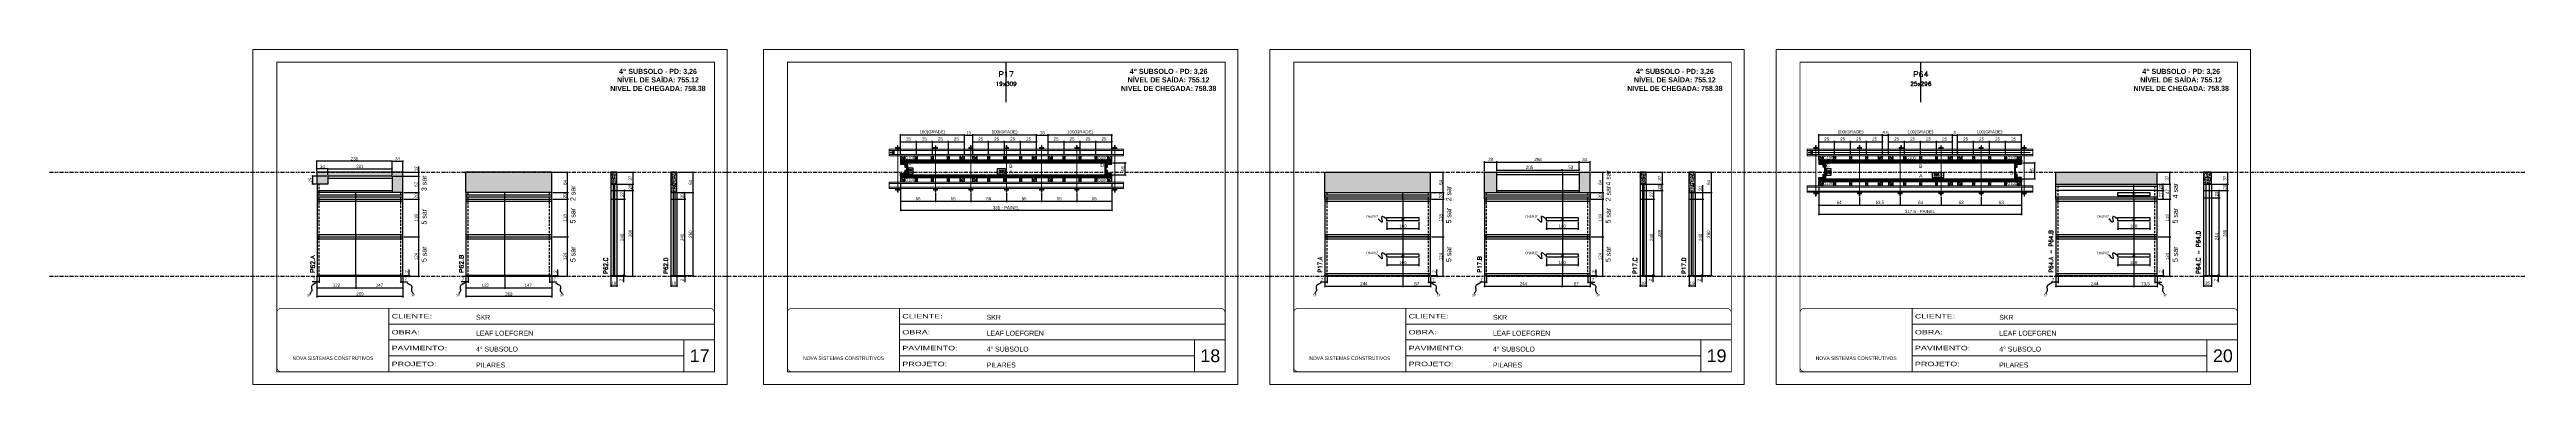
# Model space of a CAD drawing. Header units: millimetres. Extents: x 13777 to 27878, y -21631 to 6985.
# Drawn here: x 13777 to 21531, y 1340 to 2390 of the extents above; entities that cross this region are included whole.
import ezdxf
from ezdxf.enums import TextEntityAlignment as Align

# ---------------------------------------------------------------- set-up
doc = ezdxf.new("R2010")
doc.units = ezdxf.units.MM
for name, pattern in [('CONTINUO', [0]), ('DASHED', [0.75, 0.5, -0.25]), ('DIVIDE2', [0.625, 0.25, -0.125, 0, -0.125, 0, -0.125]), ('HIDDEN', [0.375, 0.25, -0.125])]:
    doc.linetypes.add(name, pattern=pattern)
for name, color, linetype, lineweight in [('CARIMBO', 255, 'Continuous', 9), ('Folhas', 255, 'Continuous', 9), ('Hachura', 251, 'Continuous', 9), ('Madeira', 126, 'Continuous', 18), ('Perfil Metálico', 224, 'Continuous', 18), ('SARRAFO DE PRESSAO', 251, 'DASHED', 9), ('Texto Seção', 7, 'Continuous', 15)]:
    doc.layers.add(name, color=color, linetype=linetype, lineweight=lineweight)
for name, color, linetype in [('CHAPA', 1, 'Continuous'), ('COTA', 241, 'Continuous'), ('NOMENCLATURA', 7, 'Continuous'), ('Nível', 160, 'Continuous'), ('Painéis', 200, 'Continuous'), ('Romaneio', 10, 'Continuous'), ('SARR_2.2x10', 60, 'Continuous'), ('SARR_2.2x7', 40, 'Continuous'), ('SARRAFO', 251, 'Continuous'), ('Sarrafo de Pressão', 42, 'HIDDEN'), ('texto', 7, 'Continuous'), ('Texto de Titulo', 7, 'Continuous'), ('Texto Qtd Sarr', 242, 'Continuous'), ('TEXTO_GERAL', 7, 'Continuous')]:
    doc.layers.add(name, color=color, linetype=linetype)
doc.styles.add('ARIAL', font='arial.ttf')
doc.styles.add('ARIAL_NARROW', font='ARIALN.TTF', dxfattribs={"height": 0.2})
doc.styles.add('COTA TECNICA', font='techl___.ttf', dxfattribs={"height": 10})
doc.styles.add('COTA TECNICA 2X', font='techl___.ttf', dxfattribs={"height": 10})
doc.styles.add('COTA TECNICA-50', font='techl___.ttf', dxfattribs={"height": 10})
doc.styles.add('REGUA-120', font='ROMANS.shx', dxfattribs={"height": 15})
doc.styles.add('ROMANC', font='techb___.ttf', dxfattribs={"height": 2.5})
doc.styles.add('ROMANS', font='romans.shx')
doc.styles.add('SANSSERIF', font='sas_____.pfb')
doc.styles.get("Standard").update_dxf_attribs({"font": 'arial.ttf'})
doc.styles.add('Tecnologia', font='')
doc.styles.get('Tecnologia').set_extended_font_data('Forgotten Futurist')
doc.dimstyles.new('COTA PAINEL-50', dxfattribs={"dimtxt": 10, "dimasz": 3, "dimexe": 3, "dimexo": 3, "dimgap": 3, "dimtad": 1, "dimdec": 1, "dimzin": 12, "dimdsep": 46, "dimtxsty": 'COTA TECNICA-50', "dimblk1": 'OBLIQUE', "dimblk2": 'OBLIQUE', "dimsah": 1, "dimcen": 0.9, "dimclrd": 4, "dimclre": 4, "dimclrt": 240, "dimadec": 1, "dimazin": 3, "dimtfac": 1, "dimtdec": 1, "dimtmove": 0, "dimatfit": 3, "dimfxl": 1, "dimtolj": 1, "dimtzin": 12, "dimarcsym": 0})
doc.dimstyles.new('PAINEL', dxfattribs={"dimtxt": 10, "dimasz": 3, "dimexe": 3, "dimexo": 3, "dimgap": 3, "dimtad": 1, "dimdec": 1, "dimzin": 12, "dimdsep": 46, "dimtxsty": 'COTA TECNICA', "dimblk1": 'OBLIQUE', "dimblk2": 'OBLIQUE', "dimsah": 1, "dimcen": 0.9, "dimclrd": 4, "dimclre": 4, "dimclrt": 240, "dimadec": 1, "dimazin": 3, "dimtfac": 1, "dimtdec": 1, "dimtmove": 0, "dimatfit": 3, "dimfxl": 1, "dimtolj": 1, "dimtzin": 12, "dimarcsym": 0})
doc.dimstyles.new('SECAO PILAR', dxfattribs={"dimtxt": 10, "dimasz": 3, "dimexe": 3, "dimexo": 3, "dimgap": 3, "dimtad": 1, "dimdec": 1, "dimlfac": 0.5, "dimzin": 12, "dimdsep": 46, "dimtxsty": 'COTA TECNICA 2X', "dimblk1": 'OBLIQUE', "dimblk2": 'OBLIQUE', "dimsah": 1, "dimcen": 0.9, "dimclrd": 256, "dimclre": 256, "dimclrt": 256, "dimadec": 1, "dimazin": 3, "dimtfac": 1, "dimtdec": 1, "dimtmove": 0, "dimatfit": 3, "dimfxl": 1, "dimtolj": 1, "dimtzin": 12, "dimarcsym": 0})
doc.dimstyles.new('SECÇÃO 2', dxfattribs={"dimtxt": 7, "dimasz": 6, "dimexe": 0.18, "dimexo": 2, "dimgap": -4, "dimtad": 3, "dimdec": 1, "dimlfac": 0.5, "dimzin": 12, "dimdsep": 46, "dimtxsty": 'ROMANS', "dimblk": 'ARCHTICK', "dimcen": 0.09, "dimse1": 1, "dimse2": 1, "dimsd1": 1, "dimsd2": 1, "dimclrd": 180, "dimclre": 5, "dimclrt": 1, "dimadec": 0, "dimazin": 3, "dimtfac": 1, "dimtdec": 1, "dimtofl": 0, "dimtmove": 0, "dimatfit": 3, "dimldrblk": 'ARCHTICK', "dimfxl": 1, "dimtolj": 1, "dimtzin": 0, "dimarcsym": 0})
doc.dimstyles.get("Standard").update_dxf_attribs({"dimtxt": 0.18, "dimasz": 0.18, "dimexe": 0.18, "dimexo": 0.0625, "dimgap": 0.09, "dimtad": 0, "dimtih": 1, "dimtoh": 1, "dimdec": 4, "dimzin": 0, "dimdsep": 46, "dimtxsty": 'Standard', "dimcen": 0.09, "dimadec": 0, "dimazin": 0, "dimtfac": 1, "dimtdec": 4, "dimtofl": 0, "dimtmove": 0, "dimatfit": 3, "dimfxl": 1, "dimtolj": 1, "dimtzin": 0, "dimarcsym": 0})
pattern_1 = [(225, (7317.0154, -20894.2333), (1.12253202, -1.12253202), [])]

# ---------------------------------------------------------------- blocks, each defined once
blk = doc.blocks.new('9999999999')
at = {"color": 30, "linetype": 'CONTINUO'}
for p, q in [((98564.6, 34230.2), (98564.6, 34429.4)), ((98564.6, 34379.6), (99584, 34379.6)), ((98564.6, 34329.8), (99488, 34329.8)), ((98564.6, 34280), (99488, 34280)), ((99584, 34329.8), (99488, 34329.8)), ((99488, 34329.8), (99488, 34230.2))]:
    blk.add_line(p, q, dxfattribs=at)
at = {"color": 30, "linetype": 'CONTINUO', "const_width": 2}
blk.add_lwpolyline([(99584, 34230.2), (99584, 34414.4, 0.414214), (99569, 34429.4), (98229, 34429.4, 0.414214), (98214, 34414.4), (98214, 34245.2, 0.414214), (98229, 34230.2), (99584, 34230.2)], format="xyb", dxfattribs=at)
at = {"layer": 'Folhas'}
blk.add_lwpolyline([(98139, 34190.2), (99624, 34190.2), (99624, 35240.2), (98139, 35240.2)], close=True, dxfattribs=at)
at = {"layer": 'Folhas', "color": 30, "const_width": 3}
blk.add_lwpolyline([(98214, 34230.2), (99584, 34230.2), (99584, 35200.2), (98214, 35200.2)], close=True, dxfattribs=at)
at = {"color": 7, "linetype": 'Continuous', "ltscale": 5, "style": 'ARIAL'}
for s, height, p in [('SKR', 15.48, (98837.7, 34393.1)), ('LEAF LOEFGREN', 15.483, (98837.7, 34343.3)), ('NOVA SISTEMAS CONSTRUTIVOS', 11.059, (98263.2, 34267.2)), ('4° SUBSOLO', 15.48, (98837.7, 34293.5)), ('PILARES', 15.48, (98837.7, 34243.7))]:
    blk.add_text(s, height=height, dxfattribs=at).set_placement(p)
at = {"layer": 'Folhas', "color": 7, "style": 'Tecnologia', "width": 1.5}
for s, p in [('OBRA:', (98573.7, 34347.3)), ('CLIENTE:', (98573.7, 34397.2)), ('PAVIMENTO:', (98573.7, 34297.5)), ('PROJETO:', (98573.7, 34247.7))]:
    blk.add_text(s, height=14, dxfattribs=at).set_placement(p)
blk = doc.blocks.new('_Oblique')
at = {"color": 0, "linetype": 'ByBlock', "lineweight": -2}
blk.add_line((-0.5, -0.5), (0.5, 0.5), dxfattribs=at)
blk = doc.blocks.new('*D399')
at = {"layer": 'COTA', "color": 4, "lineweight": -2, "transparency": 16777216}
for p, q in [((14614.4, 1678.7), (14614.4, 1613.1)), ((14883.4, 1678.7), (14883.4, 1613.1)), ((14883.4, 1616.1), (14614.4, 1616.1))]:
    blk.add_line(p, q, dxfattribs=at)
at = {"layer": 'Defpoints', "color": 0, "transparency": 16777216}
for p in [(14614.4, 1681.7), (14883.4, 1681.7), (14614.4, 1616.1)]:
    blk.add_point(p, dxfattribs=at)
at = {"layer": 'COTA', "color": 4, "lineweight": -2, "transparency": 16777216, "xscale": 3, "yscale": 3, "zscale": 3, "rotation": 180}
blk.add_blockref('_Oblique', (14614.4, 1616.1), dxfattribs=at)
at = {"layer": 'COTA', "color": 4, "lineweight": -2, "transparency": 16777216, "xscale": 3, "yscale": 3, "zscale": 3}
blk.add_blockref('_Oblique', (14883.4, 1616.1), dxfattribs=at)
at = {"layer": 'COTA', "color": 240, "transparency": 16777216, "insert": (14748.9, 1624.2), "char_height": 10, "attachment_point": 5, "style": 'COTA TECNICA'}
blk.add_mtext('\\A1;269', dxfattribs=at)
blk = doc.blocks.new('*D400')
at = {"layer": 'COTA', "color": 4, "lineweight": -2, "transparency": 16777216}
for p, q in [((14876.4, 1678.7), (14876.4, 1659.5)), ((14876.4, 1662.5), (14883.4, 1662.5)), ((14883.4, 1676.7), (14883.4, 1659.5)), ((14883.4, 1662.5), (14898.1, 1662.5))]:
    blk.add_line(p, q, dxfattribs=at)
at = {"layer": 'Defpoints', "color": 0, "transparency": 16777216}
for p in [(14876.4, 1681.7), (14883.4, 1679.7), (14883.4, 1662.5)]:
    blk.add_point(p, dxfattribs=at)
at = {"layer": 'COTA', "color": 4, "lineweight": -2, "transparency": 16777216, "xscale": 3, "yscale": 3, "zscale": 3, "rotation": 180}
blk.add_blockref('_Oblique', (14876.4, 1662.5), dxfattribs=at)
at = {"layer": 'COTA', "color": 4, "lineweight": -2, "transparency": 16777216, "xscale": 3, "yscale": 3, "zscale": 3}
blk.add_blockref('_Oblique', (14883.4, 1662.5), dxfattribs=at)
at = {"layer": 'COTA', "color": 240, "transparency": 16777216, "insert": (14892.3, 1670.5), "char_height": 10, "attachment_point": 5, "style": 'COTA TECNICA-50'}
blk.add_mtext('\\A1;7', dxfattribs=at)
blk = doc.blocks.new('*D401')
at = {"layer": 'COTA', "color": 4, "lineweight": -2, "transparency": 16777216}
for p, q in [((14614.4, 1662.5), (14599.7, 1662.5)), ((14614.4, 1676.7), (14614.4, 1659.5)), ((14621.4, 1662.5), (14614.4, 1662.5)), ((14621.4, 1678.7), (14621.4, 1659.5))]:
    blk.add_line(p, q, dxfattribs=at)
at = {"layer": 'Defpoints', "color": 0, "transparency": 16777216}
for p in [(14614.4, 1679.7), (14614.4, 1662.5), (14621.4, 1681.7)]:
    blk.add_point(p, dxfattribs=at)
at = {"layer": 'COTA', "color": 4, "lineweight": -2, "transparency": 16777216, "xscale": 3, "yscale": 3, "zscale": 3, "rotation": 180}
blk.add_blockref('_Oblique', (14614.4, 1662.5), dxfattribs=at)
at = {"layer": 'COTA', "color": 4, "lineweight": -2, "transparency": 16777216, "xscale": 3, "yscale": 3, "zscale": 3}
blk.add_blockref('_Oblique', (14621.4, 1662.5), dxfattribs=at)
at = {"layer": 'COTA', "color": 240, "transparency": 16777216, "insert": (14605.5, 1670.5), "char_height": 10, "attachment_point": 5, "style": 'COTA TECNICA-50'}
blk.add_mtext('\\A1;7', dxfattribs=at)
blk = doc.blocks.new('*D402')
at = {"layer": 'COTA', "color": 4, "lineweight": -2, "transparency": 16777216}
for p, q in [((14886.4, 1681.7), (14905.7, 1681.7)), ((14886.4, 1679.7), (14905.7, 1679.7)), ((14902.7, 1681.7), (14902.7, 1700.5)), ((14902.7, 1679.7), (14902.7, 1681.7)), ((14902.7, 1679.7), (14902.7, 1676.7))]:
    blk.add_line(p, q, dxfattribs=at)
at = {"layer": 'Defpoints', "color": 0, "transparency": 16777216}
for p in [(14883.4, 1681.7), (14883.4, 1679.7), (14902.7, 1679.7)]:
    blk.add_point(p, dxfattribs=at)
at = {"layer": 'COTA', "color": 4, "lineweight": -2, "transparency": 16777216, "xscale": 3, "yscale": 3, "zscale": 3}
for p, rotation in [((14902.7, 1681.7), 270), ((14902.7, 1679.7), 90)]:
    blk.add_blockref('_Oblique', p, dxfattribs=dict(at, rotation=rotation))
at = {"layer": 'COTA', "color": 240, "transparency": 16777216, "insert": (14894.7, 1694.5), "char_height": 10, "attachment_point": 5, "rotation": 90, "style": 'COTA TECNICA-50'}
blk.add_mtext('\\A1;2', dxfattribs=at)
blk = doc.blocks.new('*D404')
at = {"layer": 'COTA', "color": 4, "lineweight": -2, "transparency": 16777216}
for p, q in [((14932.8, 2005.7), (14932.8, 2024)), ((14852.4, 1993.7), (14935.8, 1993.7)), ((14886.4, 2005.7), (14935.8, 2005.7)), ((14932.8, 1993.7), (14932.8, 2005.7))]:
    blk.add_line(p, q, dxfattribs=at)
at = {"layer": 'Defpoints', "color": 0, "transparency": 16777216}
for p in [(14849.4, 1993.7), (14883.4, 2005.7), (14932.8, 2005.7)]:
    blk.add_point(p, dxfattribs=at)
at = {"layer": 'COTA', "color": 4, "lineweight": -2, "transparency": 16777216, "xscale": 3, "yscale": 3, "zscale": 3}
for p, rotation in [((14932.8, 2005.7), 90), ((14932.8, 1993.7), 270)]:
    blk.add_blockref('_Oblique', p, dxfattribs=dict(at, rotation=rotation))
at = {"layer": 'COTA', "color": 240, "transparency": 16777216, "insert": (14924.7, 2016.4), "char_height": 10, "attachment_point": 5, "rotation": 90, "style": 'COTA TECNICA-50'}
blk.add_mtext('\\A1;12', dxfattribs=at)
blk = doc.blocks.new('*D403')
at = {"layer": 'COTA', "color": 4, "lineweight": -2, "transparency": 16777216}
for p, q in [((14886.4, 1921.7), (14935.8, 1921.7)), ((14932.8, 1803.7), (14932.8, 1921.7)), ((14886.4, 1803.7), (14935.8, 1803.7))]:
    blk.add_line(p, q, dxfattribs=at)
at = {"layer": 'Defpoints', "color": 0, "transparency": 16777216}
for p in [(14883.4, 1921.7), (14932.8, 1921.7), (14883.4, 1803.7)]:
    blk.add_point(p, dxfattribs=at)
at = {"layer": 'COTA', "color": 4, "lineweight": -2, "transparency": 16777216, "xscale": 3, "yscale": 3, "zscale": 3}
for p, rotation in [((14932.8, 1921.7), 90), ((14932.8, 1803.7), 270)]:
    blk.add_blockref('_Oblique', p, dxfattribs=dict(at, rotation=rotation))
at = {"layer": 'COTA', "color": 240, "transparency": 16777216, "insert": (14924.7, 1862.7), "char_height": 10, "attachment_point": 5, "rotation": 90, "style": 'COTA TECNICA-50'}
blk.add_mtext('\\A1;118', dxfattribs=at)
blk = doc.blocks.new('*D405')
at = {"layer": 'COTA', "color": 4, "linetype": 'ByBlock', "lineweight": -2, "transparency": 16777216}
for p, q in [((14886.4, 1803.7), (14935.8, 1803.7)), ((14932.8, 1679.7), (14932.8, 1803.7)), ((14886.4, 1679.7), (14935.8, 1679.7))]:
    blk.add_line(p, q, dxfattribs=at)
at = {"layer": 'Defpoints', "color": 0, "linetype": 'ByBlock', "transparency": 16777216}
for p in [(14883.4, 1803.7), (14932.8, 1803.7), (14883.4, 1679.7)]:
    blk.add_point(p, dxfattribs=at)
at = {"layer": 'COTA', "color": 4, "linetype": 'ByBlock', "lineweight": -2, "transparency": 16777216, "xscale": 3, "yscale": 3, "zscale": 3}
for p, rotation in [((14932.8, 1803.7), 90), ((14932.8, 1679.7), 270)]:
    blk.add_blockref('_Oblique', p, dxfattribs=dict(at, rotation=rotation))
at = {"layer": 'COTA', "color": 240, "linetype": 'ByBlock', "transparency": 16777216, "insert": (14924.7, 1741.7), "char_height": 10, "attachment_point": 5, "rotation": 90, "style": 'COTA TECNICA'}
blk.add_mtext('\\A1;124', dxfattribs=at)
blk = doc.blocks.new('*D406')
at = {"layer": 'COTA', "color": 4, "linetype": 'ByBlock', "lineweight": -2, "transparency": 16777216}
for p, q in [((14886.4, 1803.7), (14935.8, 1803.7)), ((14932.8, 1679.7), (14932.8, 1803.7)), ((14886.4, 1679.7), (14935.8, 1679.7))]:
    blk.add_line(p, q, dxfattribs=at)
at = {"layer": 'Defpoints', "color": 0, "linetype": 'ByBlock', "transparency": 16777216}
for p in [(14883.4, 1803.7), (14932.8, 1803.7), (14883.4, 1679.7)]:
    blk.add_point(p, dxfattribs=at)
at = {"layer": 'COTA', "color": 4, "linetype": 'ByBlock', "lineweight": -2, "transparency": 16777216, "xscale": 3, "yscale": 3, "zscale": 3}
for p, rotation in [((14932.8, 1803.7), 90), ((14932.8, 1679.7), 270)]:
    blk.add_blockref('_Oblique', p, dxfattribs=dict(at, rotation=rotation))
at = {"layer": 'COTA', "color": 240, "linetype": 'ByBlock', "transparency": 16777216, "insert": (14924.7, 1741.7), "char_height": 10, "attachment_point": 5, "rotation": 90, "style": 'COTA TECNICA'}
blk.add_mtext('\\A1;124', dxfattribs=at)
blk = doc.blocks.new('*D407')
at = {"layer": 'COTA', "color": 4, "lineweight": -2, "transparency": 16777216}
for p, q in [((14736.4, 1676.7), (14736.4, 1640.5)), ((14736.4, 1643.5), (14883.4, 1643.5)), ((14883.4, 1676.7), (14883.4, 1640.5))]:
    blk.add_line(p, q, dxfattribs=at)
at = {"layer": 'Defpoints', "color": 0, "transparency": 16777216}
for p in [(14736.4, 1679.7), (14883.4, 1679.7), (14883.4, 1643.5)]:
    blk.add_point(p, dxfattribs=at)
at = {"layer": 'COTA', "color": 4, "lineweight": -2, "transparency": 16777216, "xscale": 3, "yscale": 3, "zscale": 3, "rotation": 180}
blk.add_blockref('_Oblique', (14736.4, 1643.5), dxfattribs=at)
at = {"layer": 'COTA', "color": 4, "lineweight": -2, "transparency": 16777216, "xscale": 3, "yscale": 3, "zscale": 3}
blk.add_blockref('_Oblique', (14883.4, 1643.5), dxfattribs=at)
at = {"layer": 'COTA', "color": 240, "transparency": 16777216, "insert": (14809.9, 1651.6), "char_height": 10, "attachment_point": 5, "style": 'COTA TECNICA'}
blk.add_mtext('\\A1;147', dxfattribs=at)
blk = doc.blocks.new('*D408')
at = {"layer": 'COTA', "color": 4, "lineweight": -2, "transparency": 16777216}
for p, q in [((14614.4, 1676.7), (14614.4, 1640.5)), ((14614.4, 1643.5), (14736.4, 1643.5)), ((14736.4, 1676.7), (14736.4, 1640.5))]:
    blk.add_line(p, q, dxfattribs=at)
at = {"layer": 'Defpoints', "color": 0, "transparency": 16777216}
for p in [(14614.4, 1679.7), (14736.4, 1679.7), (14736.4, 1643.5)]:
    blk.add_point(p, dxfattribs=at)
at = {"layer": 'COTA', "color": 4, "lineweight": -2, "transparency": 16777216, "xscale": 3, "yscale": 3, "zscale": 3, "rotation": 180}
blk.add_blockref('_Oblique', (14614.4, 1643.5), dxfattribs=at)
at = {"layer": 'COTA', "color": 4, "lineweight": -2, "transparency": 16777216, "xscale": 3, "yscale": 3, "zscale": 3}
blk.add_blockref('_Oblique', (14736.4, 1643.5), dxfattribs=at)
at = {"layer": 'COTA', "color": 240, "transparency": 16777216, "insert": (14675.4, 1651.6), "char_height": 10, "attachment_point": 5, "style": 'COTA TECNICA'}
blk.add_mtext('\\A1;122', dxfattribs=at)
blk = doc.blocks.new('*D409')
at = {"layer": 'COTA', "color": 4, "lineweight": -2, "transparency": 16777216}
for p, q in [((14614.4, 2008.7), (14614.4, 2018.9)), ((14648.4, 1996.7), (14648.4, 2018.9)), ((14648.4, 2015.9), (14614.4, 2015.9))]:
    blk.add_line(p, q, dxfattribs=at)
at = {"layer": 'Defpoints', "color": 0, "transparency": 16777216}
for p in [(14614.4, 2015.9), (14614.4, 2005.7), (14648.4, 1993.7)]:
    blk.add_point(p, dxfattribs=at)
at = {"layer": 'COTA', "color": 4, "lineweight": -2, "transparency": 16777216, "xscale": 3, "yscale": 3, "zscale": 3, "rotation": 180}
blk.add_blockref('_Oblique', (14614.4, 2015.9), dxfattribs=at)
at = {"layer": 'COTA', "color": 4, "lineweight": -2, "transparency": 16777216, "xscale": 3, "yscale": 3, "zscale": 3}
blk.add_blockref('_Oblique', (14648.4, 2015.9), dxfattribs=at)
at = {"layer": 'COTA', "color": 240, "transparency": 16777216, "insert": (14631.4, 2024.1), "char_height": 10, "attachment_point": 5, "style": 'COTA TECNICA'}
blk.add_mtext('\\A1;34', dxfattribs=at)
blk = doc.blocks.new('*D410')
at = {"layer": 'COTA', "color": 4, "lineweight": -2, "transparency": 16777216}
for p, q in [((14849.4, 1996.7), (14849.4, 2043)), ((14849.4, 2040), (14883.4, 2040)), ((14883.4, 2008.7), (14883.4, 2043))]:
    blk.add_line(p, q, dxfattribs=at)
at = {"layer": 'Defpoints', "color": 0, "transparency": 16777216}
for p in [(14883.4, 2040), (14849.4, 1993.7), (14883.4, 2005.7)]:
    blk.add_point(p, dxfattribs=at)
at = {"layer": 'COTA', "color": 4, "lineweight": -2, "transparency": 16777216, "xscale": 3, "yscale": 3, "zscale": 3, "rotation": 180}
blk.add_blockref('_Oblique', (14849.4, 2040), dxfattribs=at)
at = {"layer": 'COTA', "color": 4, "lineweight": -2, "transparency": 16777216, "xscale": 3, "yscale": 3, "zscale": 3}
blk.add_blockref('_Oblique', (14883.4, 2040), dxfattribs=at)
at = {"layer": 'COTA', "color": 240, "transparency": 16777216, "insert": (14866.4, 2048.3), "char_height": 10, "attachment_point": 5, "style": 'COTA TECNICA'}
blk.add_mtext('\\A1;34', dxfattribs=at)
blk = doc.blocks.new('*D411')
at = {"layer": 'COTA', "color": 4, "lineweight": -2, "transparency": 16777216}
for p, q in [((14886.4, 1941.7), (14935.8, 1941.7)), ((14932.8, 1921.7), (14932.8, 1941.7)), ((14886.4, 1921.7), (14935.8, 1921.7))]:
    blk.add_line(p, q, dxfattribs=at)
at = {"layer": 'Defpoints', "color": 0, "transparency": 16777216}
for p in [(14883.4, 1941.7), (14932.8, 1941.7), (14883.4, 1921.7)]:
    blk.add_point(p, dxfattribs=at)
at = {"layer": 'COTA', "color": 4, "lineweight": -2, "transparency": 16777216, "xscale": 3, "yscale": 3, "zscale": 3}
for p, rotation in [((14932.8, 1941.7), 90), ((14932.8, 1921.7), 270)]:
    blk.add_blockref('_Oblique', p, dxfattribs=dict(at, rotation=rotation))
at = {"layer": 'COTA', "color": 240, "transparency": 16777216, "insert": (14924.7, 1931.7), "char_height": 10, "attachment_point": 5, "rotation": 90, "style": 'COTA TECNICA'}
blk.add_mtext('\\A1;20', dxfattribs=at)
blk = doc.blocks.new('*D412')
at = {"layer": 'COTA', "color": 4, "lineweight": -2, "transparency": 16777216}
for p, q in [((14852.4, 1993.7), (14935.8, 1993.7)), ((14886.4, 1941.7), (14935.8, 1941.7)), ((14932.8, 1941.7), (14932.8, 1993.7))]:
    blk.add_line(p, q, dxfattribs=at)
at = {"layer": 'Defpoints', "color": 0, "transparency": 16777216}
for p in [(14849.4, 1993.7), (14883.4, 1941.7), (14932.8, 1993.7)]:
    blk.add_point(p, dxfattribs=at)
at = {"layer": 'COTA', "color": 4, "lineweight": -2, "transparency": 16777216, "xscale": 3, "yscale": 3, "zscale": 3}
for p, rotation in [((14932.8, 1993.7), 90), ((14932.8, 1941.7), 270)]:
    blk.add_blockref('_Oblique', p, dxfattribs=dict(at, rotation=rotation))
at = {"layer": 'COTA', "color": 240, "transparency": 16777216, "insert": (14924.7, 1967.7), "char_height": 10, "attachment_point": 5, "rotation": 90, "style": 'COTA TECNICA'}
blk.add_mtext('\\A1;52', dxfattribs=at)
blk = doc.blocks.new('*D416')
at = {"layer": 'COTA', "color": 4, "lineweight": -2, "transparency": 16777216}
for p, q in [((15080.3, 1678.7), (15080.3, 1613.1)), ((15349.3, 1678.7), (15349.3, 1613.1)), ((15349.3, 1616.1), (15080.3, 1616.1))]:
    blk.add_line(p, q, dxfattribs=at)
at = {"layer": 'Defpoints', "color": 0, "transparency": 16777216}
for p in [(15080.3, 1681.7), (15349.3, 1681.7), (15080.3, 1616.1)]:
    blk.add_point(p, dxfattribs=at)
at = {"layer": 'COTA', "color": 4, "lineweight": -2, "transparency": 16777216, "xscale": 3, "yscale": 3, "zscale": 3, "rotation": 180}
blk.add_blockref('_Oblique', (15080.3, 1616.1), dxfattribs=at)
at = {"layer": 'COTA', "color": 4, "lineweight": -2, "transparency": 16777216, "xscale": 3, "yscale": 3, "zscale": 3}
blk.add_blockref('_Oblique', (15349.3, 1616.1), dxfattribs=at)
at = {"layer": 'COTA', "color": 240, "transparency": 16777216, "insert": (15214.8, 1624.2), "char_height": 10, "attachment_point": 5, "style": 'COTA TECNICA'}
blk.add_mtext('\\A1;269', dxfattribs=at)
blk = doc.blocks.new('*D417')
at = {"layer": 'COTA', "color": 4, "lineweight": -2, "transparency": 16777216}
for p, q in [((15342.3, 1678.7), (15342.3, 1659.5)), ((15342.3, 1662.5), (15349.3, 1662.5)), ((15349.3, 1676.7), (15349.3, 1659.5)), ((15349.3, 1662.5), (15364, 1662.5))]:
    blk.add_line(p, q, dxfattribs=at)
at = {"layer": 'Defpoints', "color": 0, "transparency": 16777216}
for p in [(15342.3, 1681.7), (15349.3, 1679.7), (15349.3, 1662.5)]:
    blk.add_point(p, dxfattribs=at)
at = {"layer": 'COTA', "color": 4, "lineweight": -2, "transparency": 16777216, "xscale": 3, "yscale": 3, "zscale": 3, "rotation": 180}
blk.add_blockref('_Oblique', (15342.3, 1662.5), dxfattribs=at)
at = {"layer": 'COTA', "color": 4, "lineweight": -2, "transparency": 16777216, "xscale": 3, "yscale": 3, "zscale": 3}
blk.add_blockref('_Oblique', (15349.3, 1662.5), dxfattribs=at)
at = {"layer": 'COTA', "color": 240, "transparency": 16777216, "insert": (15358.1, 1670.5), "char_height": 10, "attachment_point": 5, "style": 'COTA TECNICA-50'}
blk.add_mtext('\\A1;7', dxfattribs=at)
blk = doc.blocks.new('*D418')
at = {"layer": 'COTA', "color": 4, "lineweight": -2, "transparency": 16777216}
for p, q in [((15080.3, 1662.5), (15065.5, 1662.5)), ((15080.3, 1676.7), (15080.3, 1659.5)), ((15087.3, 1662.5), (15080.3, 1662.5)), ((15087.3, 1678.7), (15087.3, 1659.5))]:
    blk.add_line(p, q, dxfattribs=at)
at = {"layer": 'Defpoints', "color": 0, "transparency": 16777216}
for p in [(15080.3, 1679.7), (15080.3, 1662.5), (15087.3, 1681.7)]:
    blk.add_point(p, dxfattribs=at)
at = {"layer": 'COTA', "color": 4, "lineweight": -2, "transparency": 16777216, "xscale": 3, "yscale": 3, "zscale": 3, "rotation": 180}
blk.add_blockref('_Oblique', (15080.3, 1662.5), dxfattribs=at)
at = {"layer": 'COTA', "color": 4, "lineweight": -2, "transparency": 16777216, "xscale": 3, "yscale": 3, "zscale": 3}
blk.add_blockref('_Oblique', (15087.3, 1662.5), dxfattribs=at)
at = {"layer": 'COTA', "color": 240, "transparency": 16777216, "insert": (15071.4, 1670.5), "char_height": 10, "attachment_point": 5, "style": 'COTA TECNICA-50'}
blk.add_mtext('\\A1;7', dxfattribs=at)
blk = doc.blocks.new('*D419')
at = {"layer": 'COTA', "color": 4, "lineweight": -2, "transparency": 16777216}
for p, q in [((15352.3, 1681.7), (15371.5, 1681.7)), ((15352.3, 1679.7), (15371.5, 1679.7)), ((15368.5, 1681.7), (15368.5, 1700.5)), ((15368.5, 1679.7), (15368.5, 1681.7)), ((15368.5, 1679.7), (15368.5, 1676.7))]:
    blk.add_line(p, q, dxfattribs=at)
at = {"layer": 'Defpoints', "color": 0, "transparency": 16777216}
for p in [(15349.3, 1681.7), (15349.3, 1679.7), (15368.5, 1679.7)]:
    blk.add_point(p, dxfattribs=at)
at = {"layer": 'COTA', "color": 4, "lineweight": -2, "transparency": 16777216, "xscale": 3, "yscale": 3, "zscale": 3}
for p, rotation in [((15368.5, 1681.7), 270), ((15368.5, 1679.7), 90)]:
    blk.add_blockref('_Oblique', p, dxfattribs=dict(at, rotation=rotation))
at = {"layer": 'COTA', "color": 240, "transparency": 16777216, "insert": (15360.5, 1694.5), "char_height": 10, "attachment_point": 5, "rotation": 90, "style": 'COTA TECNICA-50'}
blk.add_mtext('\\A1;2', dxfattribs=at)
blk = doc.blocks.new('*D426')
at = {"layer": 'COTA', "color": 4, "lineweight": -2, "transparency": 16777216}
for p, q in [((15352.3, 2005.7), (15401.6, 2005.7)), ((15352.3, 1941.7), (15401.6, 1941.7)), ((15398.6, 1941.7), (15398.6, 2005.7))]:
    blk.add_line(p, q, dxfattribs=at)
at = {"layer": 'Defpoints', "color": 0, "transparency": 16777216}
for p in [(15349.3, 2005.7), (15349.3, 1941.7), (15398.6, 2005.7)]:
    blk.add_point(p, dxfattribs=at)
at = {"layer": 'COTA', "color": 4, "lineweight": -2, "transparency": 16777216, "xscale": 3, "yscale": 3, "zscale": 3}
for p, rotation in [((15398.6, 2005.7), 90), ((15398.6, 1941.7), 270)]:
    blk.add_blockref('_Oblique', p, dxfattribs=dict(at, rotation=rotation))
at = {"layer": 'COTA', "color": 240, "transparency": 16777216, "insert": (15390.5, 1973.7), "char_height": 10, "attachment_point": 5, "rotation": 90, "style": 'COTA TECNICA-50'}
blk.add_mtext('\\A1;64', dxfattribs=at)
blk = doc.blocks.new('*D420')
at = {"layer": 'COTA', "color": 4, "lineweight": -2, "transparency": 16777216}
for p, q in [((15352.3, 1921.7), (15401.6, 1921.7)), ((15398.6, 1803.7), (15398.6, 1921.7)), ((15352.3, 1803.7), (15401.6, 1803.7))]:
    blk.add_line(p, q, dxfattribs=at)
at = {"layer": 'Defpoints', "color": 0, "transparency": 16777216}
for p in [(15349.3, 1921.7), (15398.6, 1921.7), (15349.3, 1803.7)]:
    blk.add_point(p, dxfattribs=at)
at = {"layer": 'COTA', "color": 4, "lineweight": -2, "transparency": 16777216, "xscale": 3, "yscale": 3, "zscale": 3}
for p, rotation in [((15398.6, 1921.7), 90), ((15398.6, 1803.7), 270)]:
    blk.add_blockref('_Oblique', p, dxfattribs=dict(at, rotation=rotation))
at = {"layer": 'COTA', "color": 240, "transparency": 16777216, "insert": (15390.5, 1862.7), "char_height": 10, "attachment_point": 5, "rotation": 90, "style": 'COTA TECNICA-50'}
blk.add_mtext('\\A1;118', dxfattribs=at)
blk = doc.blocks.new('*D421')
at = {"layer": 'COTA', "color": 4, "lineweight": -2, "transparency": 16777216}
for p, q in [((15352.3, 1941.7), (15401.6, 1941.7)), ((15398.6, 1921.7), (15398.6, 1941.7)), ((15352.3, 1921.7), (15401.6, 1921.7))]:
    blk.add_line(p, q, dxfattribs=at)
at = {"layer": 'Defpoints', "color": 0, "transparency": 16777216}
for p in [(15349.3, 1941.7), (15398.6, 1941.7), (15349.3, 1921.7)]:
    blk.add_point(p, dxfattribs=at)
at = {"layer": 'COTA', "color": 4, "lineweight": -2, "transparency": 16777216, "xscale": 3, "yscale": 3, "zscale": 3}
for p, rotation in [((15398.6, 1941.7), 90), ((15398.6, 1921.7), 270)]:
    blk.add_blockref('_Oblique', p, dxfattribs=dict(at, rotation=rotation))
at = {"layer": 'COTA', "color": 240, "transparency": 16777216, "insert": (15390.5, 1931.7), "char_height": 10, "attachment_point": 5, "rotation": 90, "style": 'COTA TECNICA-50'}
blk.add_mtext('\\A1;20', dxfattribs=at)
blk = doc.blocks.new('*D427')
at = {"layer": 'COTA', "color": 4, "linetype": 'ByBlock', "lineweight": -2, "transparency": 16777216}
for p, q in [((15352.3, 1803.7), (15401.6, 1803.7)), ((15398.6, 1679.7), (15398.6, 1803.7)), ((15352.3, 1679.7), (15401.6, 1679.7))]:
    blk.add_line(p, q, dxfattribs=at)
at = {"layer": 'Defpoints', "color": 0, "linetype": 'ByBlock', "transparency": 16777216}
for p in [(15349.3, 1803.7), (15398.6, 1803.7), (15349.3, 1679.7)]:
    blk.add_point(p, dxfattribs=at)
at = {"layer": 'COTA', "color": 4, "linetype": 'ByBlock', "lineweight": -2, "transparency": 16777216, "xscale": 3, "yscale": 3, "zscale": 3}
for p, rotation in [((15398.6, 1803.7), 90), ((15398.6, 1679.7), 270)]:
    blk.add_blockref('_Oblique', p, dxfattribs=dict(at, rotation=rotation))
at = {"layer": 'COTA', "color": 240, "linetype": 'ByBlock', "transparency": 16777216, "insert": (15390.6, 1741.7), "char_height": 10, "attachment_point": 5, "rotation": 90, "style": 'COTA TECNICA'}
blk.add_mtext('\\A1;124', dxfattribs=at)
blk = doc.blocks.new('*D428')
at = {"layer": 'COTA', "color": 4, "linetype": 'ByBlock', "lineweight": -2, "transparency": 16777216}
for p, q in [((15352.3, 1803.7), (15401.6, 1803.7)), ((15398.6, 1679.7), (15398.6, 1803.7)), ((15352.3, 1679.7), (15401.6, 1679.7))]:
    blk.add_line(p, q, dxfattribs=at)
at = {"layer": 'Defpoints', "color": 0, "linetype": 'ByBlock', "transparency": 16777216}
for p in [(15349.3, 1803.7), (15398.6, 1803.7), (15349.3, 1679.7)]:
    blk.add_point(p, dxfattribs=at)
at = {"layer": 'COTA', "color": 4, "linetype": 'ByBlock', "lineweight": -2, "transparency": 16777216, "xscale": 3, "yscale": 3, "zscale": 3}
for p, rotation in [((15398.6, 1803.7), 90), ((15398.6, 1679.7), 270)]:
    blk.add_blockref('_Oblique', p, dxfattribs=dict(at, rotation=rotation))
at = {"layer": 'COTA', "color": 240, "linetype": 'ByBlock', "transparency": 16777216, "insert": (15390.6, 1741.7), "char_height": 10, "attachment_point": 5, "rotation": 90, "style": 'COTA TECNICA'}
blk.add_mtext('\\A1;124', dxfattribs=at)
blk = doc.blocks.new('*D429')
at = {"layer": 'COTA', "color": 4, "lineweight": -2, "transparency": 16777216}
for p, q in [((15202.3, 1676.7), (15202.3, 1640.5)), ((15202.3, 1643.5), (15349.3, 1643.5)), ((15349.3, 1676.7), (15349.3, 1640.5))]:
    blk.add_line(p, q, dxfattribs=at)
at = {"layer": 'Defpoints', "color": 0, "transparency": 16777216}
for p in [(15202.3, 1679.7), (15349.3, 1679.7), (15349.3, 1643.5)]:
    blk.add_point(p, dxfattribs=at)
at = {"layer": 'COTA', "color": 4, "lineweight": -2, "transparency": 16777216, "xscale": 3, "yscale": 3, "zscale": 3, "rotation": 180}
blk.add_blockref('_Oblique', (15202.3, 1643.5), dxfattribs=at)
at = {"layer": 'COTA', "color": 4, "lineweight": -2, "transparency": 16777216, "xscale": 3, "yscale": 3, "zscale": 3}
blk.add_blockref('_Oblique', (15349.3, 1643.5), dxfattribs=at)
at = {"layer": 'COTA', "color": 240, "transparency": 16777216, "insert": (15275.8, 1651.6), "char_height": 10, "attachment_point": 5, "style": 'COTA TECNICA'}
blk.add_mtext('\\A1;147', dxfattribs=at)
blk = doc.blocks.new('*D430')
at = {"layer": 'COTA', "color": 4, "lineweight": -2, "transparency": 16777216}
for p, q in [((15080.3, 1676.7), (15080.3, 1640.5)), ((15080.3, 1643.5), (15202.3, 1643.5)), ((15202.3, 1676.7), (15202.3, 1640.5))]:
    blk.add_line(p, q, dxfattribs=at)
at = {"layer": 'Defpoints', "color": 0, "transparency": 16777216}
for p in [(15080.3, 1679.7), (15202.3, 1679.7), (15202.3, 1643.5)]:
    blk.add_point(p, dxfattribs=at)
at = {"layer": 'COTA', "color": 4, "lineweight": -2, "transparency": 16777216, "xscale": 3, "yscale": 3, "zscale": 3, "rotation": 180}
blk.add_blockref('_Oblique', (15080.3, 1643.5), dxfattribs=at)
at = {"layer": 'COTA', "color": 4, "lineweight": -2, "transparency": 16777216, "xscale": 3, "yscale": 3, "zscale": 3}
blk.add_blockref('_Oblique', (15202.3, 1643.5), dxfattribs=at)
at = {"layer": 'COTA', "color": 240, "transparency": 16777216, "insert": (15141.3, 1651.6), "char_height": 10, "attachment_point": 5, "style": 'COTA TECNICA'}
blk.add_mtext('\\A1;122', dxfattribs=at)
blk = doc.blocks.new('*D413')
at = {"layer": 'COTA', "color": 4, "lineweight": -2, "transparency": 16777216}
for p, q in [((15534.2, 1678.7), (15534.2, 1646.8)), ((15534.2, 1649.8), (15553.2, 1649.8)), ((15553.2, 1678.7), (15553.2, 1646.8))]:
    blk.add_line(p, q, dxfattribs=at)
at = {"layer": 'Defpoints', "color": 0, "transparency": 16777216}
for p in [(15534.2, 1681.7), (15553.2, 1681.7), (15553.2, 1649.8)]:
    blk.add_point(p, dxfattribs=at)
at = {"layer": 'COTA', "color": 4, "lineweight": -2, "transparency": 16777216, "xscale": 3, "yscale": 3, "zscale": 3, "rotation": 180}
blk.add_blockref('_Oblique', (15534.2, 1649.8), dxfattribs=at)
at = {"layer": 'COTA', "color": 4, "lineweight": -2, "transparency": 16777216, "xscale": 3, "yscale": 3, "zscale": 3}
blk.add_blockref('_Oblique', (15553.2, 1649.8), dxfattribs=at)
at = {"layer": 'COTA', "color": 240, "transparency": 16777216, "insert": (15543.7, 1657.9), "char_height": 10, "attachment_point": 5, "style": 'COTA TECNICA'}
blk.add_mtext('\\A1;19', dxfattribs=at)
blk = doc.blocks.new('*D414')
at = {"layer": 'COTA', "color": 4, "lineweight": -2, "transparency": 16777216}
for p, q in [((15556.2, 1681.7), (15577.4, 1681.7)), ((15556.2, 1679.7), (15577.4, 1679.7)), ((15574.4, 1681.7), (15574.4, 1684.7)), ((15574.4, 1681.7), (15574.4, 1679.7)), ((15574.4, 1679.7), (15574.4, 1661.6))]:
    blk.add_line(p, q, dxfattribs=at)
at = {"layer": 'Defpoints', "color": 0, "transparency": 16777216}
for p in [(15553.2, 1681.7), (15553.2, 1679.7), (15574.4, 1681.7)]:
    blk.add_point(p, dxfattribs=at)
at = {"layer": 'COTA', "color": 4, "lineweight": -2, "transparency": 16777216, "xscale": 3, "yscale": 3, "zscale": 3}
for p, rotation in [((15574.4, 1681.7), 270), ((15574.4, 1679.7), 90)]:
    blk.add_blockref('_Oblique', p, dxfattribs=dict(at, rotation=rotation))
at = {"layer": 'COTA', "color": 240, "transparency": 16777216, "insert": (15566.4, 1667.7), "char_height": 10, "attachment_point": 5, "rotation": 90, "style": 'COTA TECNICA-50'}
blk.add_mtext('\\A1;2', dxfattribs=at)
blk = doc.blocks.new('*D422')
at = {"layer": 'COTA', "color": 4, "linetype": 'ByBlock', "lineweight": -2, "transparency": 16777216}
for p, q in [((15556.2, 2005.7), (15606.2, 2005.7)), ((15556.2, 1968.7), (15606.2, 1968.7)), ((15603.2, 2005.7), (15603.2, 1968.7))]:
    blk.add_line(p, q, dxfattribs=at)
at = {"layer": 'Defpoints', "color": 0, "linetype": 'ByBlock', "transparency": 16777216}
for p in [(15553.2, 2005.7), (15553.2, 1968.7), (15603.2, 1968.7)]:
    blk.add_point(p, dxfattribs=at)
at = {"layer": 'COTA', "color": 4, "linetype": 'ByBlock', "lineweight": -2, "transparency": 16777216, "xscale": 3, "yscale": 3, "zscale": 3}
for p, rotation in [((15603.2, 2005.7), 90), ((15603.2, 1968.7), 270)]:
    blk.add_blockref('_Oblique', p, dxfattribs=dict(at, rotation=rotation))
at = {"layer": 'COTA', "color": 240, "linetype": 'ByBlock', "transparency": 16777216, "insert": (15595, 1987.2), "char_height": 10, "attachment_point": 5, "rotation": 90, "style": 'COTA TECNICA'}
blk.add_mtext('\\A1;37', dxfattribs=at)
blk = doc.blocks.new('*D415')
at = {"layer": 'COTA', "color": 4, "lineweight": -2, "transparency": 16777216}
for p, q in [((15556.2, 1948.7), (15606.2, 1948.7)), ((15603.2, 1679.7), (15603.2, 1948.7)), ((15556.2, 1679.7), (15606.2, 1679.7))]:
    blk.add_line(p, q, dxfattribs=at)
at = {"layer": 'Defpoints', "color": 0, "transparency": 16777216}
for p in [(15553.2, 1948.7), (15603.2, 1948.7), (15553.2, 1679.7)]:
    blk.add_point(p, dxfattribs=at)
at = {"layer": 'COTA', "color": 4, "lineweight": -2, "transparency": 16777216, "xscale": 3, "yscale": 3, "zscale": 3}
for p, rotation in [((15603.2, 1948.7), 90), ((15603.2, 1679.7), 270)]:
    blk.add_blockref('_Oblique', p, dxfattribs=dict(at, rotation=rotation))
at = {"layer": 'COTA', "color": 240, "transparency": 16777216, "insert": (15595, 1814.2), "char_height": 10, "attachment_point": 5, "rotation": 90, "style": 'COTA TECNICA-50'}
blk.add_mtext('\\A1;269', dxfattribs=at)
blk = doc.blocks.new('*D423')
at = {"layer": 'COTA', "color": 4, "lineweight": -2, "transparency": 16777216}
for p, q in [((15556.2, 1921.7), (15580.4, 1921.7)), ((15577.4, 1681.7), (15577.4, 1921.7)), ((15556.2, 1681.7), (15580.4, 1681.7))]:
    blk.add_line(p, q, dxfattribs=at)
at = {"layer": 'Defpoints', "color": 0, "transparency": 16777216}
for p in [(15553.2, 1921.7), (15577.4, 1921.7), (15553.2, 1681.7)]:
    blk.add_point(p, dxfattribs=at)
at = {"layer": 'COTA', "color": 4, "lineweight": -2, "transparency": 16777216, "xscale": 3, "yscale": 3, "zscale": 3}
for p, rotation in [((15577.4, 1921.7), 90), ((15577.4, 1681.7), 270)]:
    blk.add_blockref('_Oblique', p, dxfattribs=dict(at, rotation=rotation))
at = {"layer": 'COTA', "color": 240, "transparency": 16777216, "insert": (15569.3, 1801.7), "char_height": 10, "attachment_point": 5, "rotation": 90, "style": 'COTA TECNICA'}
blk.add_mtext('\\A1;240', dxfattribs=at)
blk = doc.blocks.new('*D424')
at = {"layer": 'COTA', "color": 4, "lineweight": -2, "transparency": 16777216}
for p, q in [((15556.2, 1948.7), (15580.4, 1948.7)), ((15577.4, 1921.7), (15577.4, 1948.7)), ((15556.2, 1921.7), (15580.4, 1921.7))]:
    blk.add_line(p, q, dxfattribs=at)
at = {"layer": 'Defpoints', "color": 0, "transparency": 16777216}
for p in [(15553.2, 1948.7), (15577.4, 1948.7), (15553.2, 1921.7)]:
    blk.add_point(p, dxfattribs=at)
at = {"layer": 'COTA', "color": 4, "lineweight": -2, "transparency": 16777216, "xscale": 3, "yscale": 3, "zscale": 3}
for p, rotation in [((15577.4, 1948.7), 90), ((15577.4, 1921.7), 270)]:
    blk.add_blockref('_Oblique', p, dxfattribs=dict(at, rotation=rotation))
at = {"layer": 'COTA', "color": 240, "transparency": 16777216, "insert": (15569.4, 1936.2), "char_height": 10, "attachment_point": 5, "rotation": 90, "style": 'COTA TECNICA'}
blk.add_mtext('\\A1;27', dxfattribs=at)
blk = doc.blocks.new('*D425')
at = {"layer": 'COTA', "color": 4, "lineweight": -2, "transparency": 16777216}
for p, q in [((15556.2, 1968.7), (15606.2, 1968.7)), ((15556.2, 1948.7), (15606.2, 1948.7)), ((15603.2, 1948.7), (15603.2, 1968.7))]:
    blk.add_line(p, q, dxfattribs=at)
at = {"layer": 'Defpoints', "color": 0, "transparency": 16777216}
for p in [(15553.2, 1968.7), (15553.2, 1948.7), (15603.2, 1968.7)]:
    blk.add_point(p, dxfattribs=at)
at = {"layer": 'COTA', "color": 4, "lineweight": -2, "transparency": 16777216, "xscale": 3, "yscale": 3, "zscale": 3}
for p, rotation in [((15603.2, 1968.7), 90), ((15603.2, 1948.7), 270)]:
    blk.add_blockref('_Oblique', p, dxfattribs=dict(at, rotation=rotation))
at = {"layer": 'COTA', "color": 240, "transparency": 16777216, "insert": (15595.1, 1958.7), "char_height": 10, "attachment_point": 5, "rotation": 90, "style": 'COTA TECNICA'}
blk.add_mtext('\\A1;20', dxfattribs=at)
blk = doc.blocks.new('*D431')
at = {"layer": 'COTA', "color": 4, "lineweight": -2, "transparency": 16777216}
for p, q in [((15722.3, 1678.7), (15722.3, 1646.8)), ((15722.3, 1649.8), (15741.3, 1649.8)), ((15741.3, 1678.7), (15741.3, 1646.8))]:
    blk.add_line(p, q, dxfattribs=at)
at = {"layer": 'Defpoints', "color": 0, "transparency": 16777216}
for p in [(15722.3, 1681.7), (15741.3, 1681.7), (15741.3, 1649.8)]:
    blk.add_point(p, dxfattribs=at)
at = {"layer": 'COTA', "color": 4, "lineweight": -2, "transparency": 16777216, "xscale": 3, "yscale": 3, "zscale": 3, "rotation": 180}
blk.add_blockref('_Oblique', (15722.3, 1649.8), dxfattribs=at)
at = {"layer": 'COTA', "color": 4, "lineweight": -2, "transparency": 16777216, "xscale": 3, "yscale": 3, "zscale": 3}
blk.add_blockref('_Oblique', (15741.3, 1649.8), dxfattribs=at)
at = {"layer": 'COTA', "color": 240, "transparency": 16777216, "insert": (15731.8, 1657.9), "char_height": 10, "attachment_point": 5, "style": 'COTA TECNICA'}
blk.add_mtext('\\A1;19', dxfattribs=at)
blk = doc.blocks.new('*D432')
at = {"layer": 'COTA', "color": 4, "lineweight": -2, "transparency": 16777216}
for p, q in [((15744.3, 1681.7), (15768.9, 1681.7)), ((15744.3, 1679.7), (15768.9, 1679.7)), ((15765.9, 1681.7), (15765.9, 1684.7)), ((15765.9, 1681.7), (15765.9, 1679.7)), ((15765.9, 1679.7), (15765.9, 1661.6))]:
    blk.add_line(p, q, dxfattribs=at)
at = {"layer": 'Defpoints', "color": 0, "transparency": 16777216}
for p in [(15741.3, 1681.7), (15741.3, 1679.7), (15765.9, 1681.7)]:
    blk.add_point(p, dxfattribs=at)
at = {"layer": 'COTA', "color": 4, "lineweight": -2, "transparency": 16777216, "xscale": 3, "yscale": 3, "zscale": 3}
for p, rotation in [((15765.9, 1681.7), 270), ((15765.9, 1679.7), 90)]:
    blk.add_blockref('_Oblique', p, dxfattribs=dict(at, rotation=rotation))
at = {"layer": 'COTA', "color": 240, "transparency": 16777216, "insert": (15757.9, 1667.7), "char_height": 10, "attachment_point": 5, "rotation": 90, "style": 'COTA TECNICA-50'}
blk.add_mtext('\\A1;2', dxfattribs=at)
blk = doc.blocks.new('*D434')
at = {"layer": 'COTA', "color": 4, "linetype": 'ByBlock', "lineweight": -2, "transparency": 16777216}
for p, q in [((15744.3, 2005.7), (15794.3, 2005.7)), ((15744.3, 1941.7), (15794.3, 1941.7)), ((15791.3, 2005.7), (15791.3, 1941.7))]:
    blk.add_line(p, q, dxfattribs=at)
at = {"layer": 'Defpoints', "color": 0, "linetype": 'ByBlock', "transparency": 16777216}
for p in [(15741.3, 2005.7), (15741.3, 1941.7), (15791.3, 1941.7)]:
    blk.add_point(p, dxfattribs=at)
at = {"layer": 'COTA', "color": 4, "linetype": 'ByBlock', "lineweight": -2, "transparency": 16777216, "xscale": 3, "yscale": 3, "zscale": 3}
for p, rotation in [((15791.3, 2005.7), 90), ((15791.3, 1941.7), 270)]:
    blk.add_blockref('_Oblique', p, dxfattribs=dict(at, rotation=rotation))
at = {"layer": 'COTA', "color": 240, "linetype": 'ByBlock', "transparency": 16777216, "insert": (15783.2, 1973.7), "char_height": 10, "attachment_point": 5, "rotation": 90, "style": 'COTA TECNICA'}
blk.add_mtext('\\A1;64', dxfattribs=at)
blk = doc.blocks.new('*D433')
at = {"layer": 'COTA', "color": 4, "lineweight": -2, "transparency": 16777216}
for p, q in [((15744.3, 1921.7), (15768.9, 1921.7)), ((15765.9, 1681.7), (15765.9, 1921.7)), ((15744.3, 1681.7), (15768.9, 1681.7))]:
    blk.add_line(p, q, dxfattribs=at)
at = {"layer": 'Defpoints', "color": 0, "transparency": 16777216}
for p in [(15741.3, 1921.7), (15765.9, 1921.7), (15741.3, 1681.7)]:
    blk.add_point(p, dxfattribs=at)
at = {"layer": 'COTA', "color": 4, "lineweight": -2, "transparency": 16777216, "xscale": 3, "yscale": 3, "zscale": 3}
for p, rotation in [((15765.9, 1921.7), 90), ((15765.9, 1681.7), 270)]:
    blk.add_blockref('_Oblique', p, dxfattribs=dict(at, rotation=rotation))
at = {"layer": 'COTA', "color": 240, "transparency": 16777216, "insert": (15757.8, 1801.7), "char_height": 10, "attachment_point": 5, "rotation": 90, "style": 'COTA TECNICA-50'}
blk.add_mtext('\\A1;240', dxfattribs=at)
blk = doc.blocks.new('*D435')
at = {"layer": 'COTA', "color": 4, "lineweight": -2, "transparency": 16777216}
for p, q in [((15744.3, 1941.7), (15768.9, 1941.7)), ((15765.9, 1921.7), (15765.9, 1941.7)), ((15744.3, 1921.7), (15768.9, 1921.7))]:
    blk.add_line(p, q, dxfattribs=at)
at = {"layer": 'Defpoints', "color": 0, "transparency": 16777216}
for p in [(15741.3, 1941.7), (15765.9, 1941.7), (15741.3, 1921.7)]:
    blk.add_point(p, dxfattribs=at)
at = {"layer": 'COTA', "color": 4, "lineweight": -2, "transparency": 16777216, "xscale": 3, "yscale": 3, "zscale": 3}
for p, rotation in [((15765.9, 1941.7), 90), ((15765.9, 1921.7), 270)]:
    blk.add_blockref('_Oblique', p, dxfattribs=dict(at, rotation=rotation))
at = {"layer": 'COTA', "color": 240, "transparency": 16777216, "insert": (15757.8, 1931.7), "char_height": 10, "attachment_point": 5, "rotation": 90, "style": 'COTA TECNICA'}
blk.add_mtext('\\A1;20', dxfattribs=at)
blk = doc.blocks.new('*D436')
at = {"layer": 'COTA', "color": 4, "lineweight": -2, "transparency": 16777216}
for p, q in [((15744.3, 1941.7), (15794.3, 1941.7)), ((15791.3, 1941.7), (15791.3, 1681.7)), ((15744.3, 1681.7), (15794.3, 1681.7))]:
    blk.add_line(p, q, dxfattribs=at)
at = {"layer": 'Defpoints', "color": 0, "transparency": 16777216}
for p in [(15741.3, 1941.7), (15741.3, 1681.7), (15791.3, 1681.7)]:
    blk.add_point(p, dxfattribs=at)
at = {"layer": 'COTA', "color": 4, "lineweight": -2, "transparency": 16777216, "xscale": 3, "yscale": 3, "zscale": 3}
for p, rotation in [((15791.3, 1941.7), 90), ((15791.3, 1681.7), 270)]:
    blk.add_blockref('_Oblique', p, dxfattribs=dict(at, rotation=rotation))
at = {"layer": 'COTA', "color": 240, "transparency": 16777216, "insert": (15783.2, 1811.7), "char_height": 10, "attachment_point": 5, "rotation": 90, "style": 'COTA TECNICA'}
blk.add_mtext('\\A1;260', dxfattribs=at)
blk = doc.blocks.new('*D455')
at = {"layer": 'COTA', "color": 180, "lineweight": -2, "transparency": 16777216}
for p, q in [((16480.4, 2018.5), (16465.4, 2018.5)), ((16465.4, 2018.5), (16465.4, 2000.5)), ((16480.4, 2000.5), (16480.4, 2018.5)), ((16465.4, 2000.5), (16480.4, 2000.5))]:
    blk.add_line(p, q, dxfattribs=at)
at = {"layer": 'Defpoints', "color": 0, "transparency": 16777216}
for p in [(16480.3, 2035.2), (16480.3, 1997.2), (16484.4, 1997.2)]:
    blk.add_point(p, dxfattribs=at)
at = {"layer": 'COTA', "color": 1, "transparency": 16777216, "insert": (16472.9, 2009.5), "char_height": 7, "attachment_point": 5, "rotation": 90, "style": 'ROMANS'}
blk.add_mtext('\\A1;19', dxfattribs=at)
blk = doc.blocks.new('_ArchTick')
at = {"color": 0, "linetype": 'ByBlock', "const_width": 0.15}
blk.add_lwpolyline([(-0.5, -0.5), (0.5, 0.5)], dxfattribs=at)
blk = doc.blocks.new('*D456')
at = {"layer": 'COTA', "color": 180, "lineweight": -2, "transparency": 16777216}
for p, q in [((16769.4, 2016.2), (16743.7, 2016.2)), ((16743.7, 2016.2), (16743.7, 2001.2)), ((16769.4, 2001.2), (16769.4, 2016.2)), ((16743.7, 2001.2), (16769.4, 2001.2))]:
    blk.add_line(p, q, dxfattribs=at)
at = {"layer": 'Defpoints', "color": 0, "transparency": 16777216}
for p in [(16463, 1997.2), (17081, 1997.2), (17081, 1997.2)]:
    blk.add_point(p, dxfattribs=at)
at = {"layer": 'COTA', "color": 1, "transparency": 16777216, "insert": (16756.6, 2008.7), "char_height": 7, "attachment_point": 5, "style": 'ROMANS'}
blk.add_mtext('\\A1;309', dxfattribs=at)
blk = doc.blocks.new('*D457')
at = {"layer": 'COTA', "lineweight": -2, "transparency": 16777216}
for p, q in [((16441, 1971.8), (16441, 1883.6)), ((17103, 1971.8), (17103, 1883.6)), ((16441, 1886.6), (17103, 1886.6))]:
    blk.add_line(p, q, dxfattribs=at)
at = {"layer": 'Defpoints', "color": 0, "transparency": 16777216}
for p in [(16441, 1974.8), (17103, 1974.8), (17103, 1886.6)]:
    blk.add_point(p, dxfattribs=at)
at = {"layer": 'COTA', "lineweight": -2, "transparency": 16777216, "xscale": 3, "yscale": 3, "zscale": 3, "rotation": 180}
blk.add_blockref('_Oblique', (16441, 1886.6), dxfattribs=at)
at = {"layer": 'COTA', "lineweight": -2, "transparency": 16777216, "xscale": 3, "yscale": 3, "zscale": 3}
blk.add_blockref('_Oblique', (17103, 1886.6), dxfattribs=at)
at = {"layer": 'COTA', "transparency": 16777216, "insert": (16772, 1894.8), "char_height": 10, "attachment_point": 5, "style": 'COTA TECNICA 2X'}
blk.add_mtext('\\A1;331 - PAINEL', dxfattribs=at)
blk = doc.blocks.new('*D458')
at = {"layer": 'COTA', "lineweight": -2, "transparency": 16777216}
for p, q in [((16441, 1971.8), (16441, 1912)), ((16551, 1940), (16551, 1912)), ((16441, 1915), (16551, 1915))]:
    blk.add_line(p, q, dxfattribs=at)
at = {"layer": 'Defpoints', "color": 0, "transparency": 16777216}
for p in [(16441, 1974.8), (16551, 1943), (16551, 1915)]:
    blk.add_point(p, dxfattribs=at)
at = {"layer": 'COTA', "lineweight": -2, "transparency": 16777216, "xscale": 3, "yscale": 3, "zscale": 3, "rotation": 180}
blk.add_blockref('_Oblique', (16441, 1915), dxfattribs=at)
at = {"layer": 'COTA', "lineweight": -2, "transparency": 16777216, "xscale": 3, "yscale": 3, "zscale": 3}
blk.add_blockref('_Oblique', (16551, 1915), dxfattribs=at)
at = {"layer": 'COTA', "transparency": 16777216, "insert": (16496, 1923.1), "char_height": 10, "attachment_point": 5, "style": 'COTA TECNICA 2X'}
blk.add_mtext('\\A1;55', dxfattribs=at)
blk = doc.blocks.new('*D459')
at = {"layer": 'COTA', "lineweight": -2, "transparency": 16777216}
for p, q in [((16993, 1940), (16993, 1912)), ((17103, 1971.8), (17103, 1912)), ((16993, 1915), (17103, 1915))]:
    blk.add_line(p, q, dxfattribs=at)
at = {"layer": 'Defpoints', "color": 0, "transparency": 16777216}
for p in [(16993, 1943), (17103, 1974.8), (17103, 1915)]:
    blk.add_point(p, dxfattribs=at)
at = {"layer": 'COTA', "lineweight": -2, "transparency": 16777216, "xscale": 3, "yscale": 3, "zscale": 3, "rotation": 180}
blk.add_blockref('_Oblique', (16993, 1915), dxfattribs=at)
at = {"layer": 'COTA', "lineweight": -2, "transparency": 16777216, "xscale": 3, "yscale": 3, "zscale": 3}
blk.add_blockref('_Oblique', (17103, 1915), dxfattribs=at)
at = {"layer": 'COTA', "transparency": 16777216, "insert": (17048, 1923.1), "char_height": 10, "attachment_point": 5, "style": 'COTA TECNICA 2X'}
blk.add_mtext('\\A1;55', dxfattribs=at)
blk = doc.blocks.new('titulo1')
at = {"layer": 'Defpoints', "color": 252, "linetype": 'HIDDEN', "ltscale": 2}
blk.add_line((0, 0), (0, 125), dxfattribs=at)
at = {"layer": 'Defpoints', "style": 'ROMANS', "oblique": 15}
blk.add_attdef('FOLHA', text='', height=10, dxfattribs=at).set_placement((0, 15.6), align=Align.MIDDLE_CENTER)
at = {"layer": 'Texto Qtd Sarr', "color": 3, "style": 'ROMANS', "oblique": 15}
for tag, height, p in [('TITULO', 17, (0, 71.4)), ('SEÇÃO', 12, (0, 41.5))]:
    blk.add_attdef(tag, text='', height=height, dxfattribs=at).set_placement(p, align=Align.MIDDLE_CENTER)
blk = doc.blocks.new('C')
at = {"layer": 'Hachura', "color": 0}
for p, q in [((0, 3.2), (0, -3.2)), ((0.4, 3.2), (0, 3.2)), ((0.5, 3.2), (0, 3.2)), ((0.5, 3), (0, 3)), ((0.5, 2.9), (0, 2.9)), ((0, 2.7), (0, -1.2)), ((0.5, 2.6), (0, 2.6)), ((0.5, 2.2), (0, 2.2)), ((0.5, 1.5), (0, 1.5)), ((0.4, 0.5), (0.2, 0.5)), ((0.4, -3.2), (0.4, 3.2)), ((0.4, 3.2), (2.6, 3.2)), ((1.7, 1), (0.4, 1)), ((1.5, 0.1), (0.4, 0.1)), ((1.4, 1.9), (1.4, 1)), ((2.6, 2.4), (1.5, 2.1)), ((1.7, -1), (1.7, 1)), ((1.7, 1), (1.7, 0.8)), ((1.7, 1), (1.7, 0.8)), ((1.7, 0.8), (3.4, 0.8)), ((3.4, 0.4), (1.7, 0.4)), ((2.6, 3.2), (2.6, 2.4)), ((3.3, 0.8), (3.3, -0.8)), ((3.4, 0.8), (3.4, -0.8)), ((3.7, 0.4), (3.4, 0.4)), ((3.8, -0.5), (3.4, 0.4)), ((3.4, 0.1), (3.7, -0.6)), ((3.7, 0.5), (4.3, -0.6)), ((3.7, 0.4), (4.2, -0.5)), ((4.4, -0.6), (3.8, 0.5)), ((4.2, 0.4), (3.9, 0.4)), ((4.4, -0.5), (3.9, 0.4)), ((4.2, 0.4), (4.3, 0.4)), ((4.3, 0.5), (4.8, -0.6)), ((4.3, 0.4), (4.7, -0.5)), ((5, -0.6), (4.4, 0.5)), ((4.5, 0.4), (4.8, 0.4)), ((5, -0.5), (4.5, 0.4)), ((4.8, 0.4), (5.3, -0.5)), ((4.9, 0.5), (5.4, -0.6)), ((5.5, -0.6), (5, 0.5)), ((5.6, -0.5), (5.1, 0.4)), ((5.4, 0.4), (5.1, 0.4)), ((5.6, -0.5), (5.1, 0.4)), ((5.4, 0.4), (5.7, -0.2)), ((5.5, 0.5), (5.7, -0.1)), ((5.7, 0.2), (5.6, 0.5)), ((5.7, 0.3), (5.7, 0.4)), ((5.7, 0.4), (5.7, 0.4)), ((5.7, 0.4), (5.9, 0.3)), ((5.7, 0.4), (5.7, -0.5)), ((5.9, -0.4), (5.9, 0.3)), ((0.4, 0), (0, 0)), ((0.5, -1.5), (0, -1.5)), ((0.5, -2.2), (0, -2.2)), ((0.5, -2.6), (0, -2.6)), ((0.5, -2.9), (0, -2.9)), ((0.5, -3), (0, -3)), ((0, -3.2), (2.6, -3.2)), ((0.5, -3.2), (0, -3.2)), ((0.1, -0.5), (0.3, -0.5)), ((0.3, -0.5), (0.4, -0.5)), ((0.4, 0), (0.4, -1)), ((0.4, -0.2), (1.5, -0.2)), ((0.4, -0.6), (0.4, -0.3)), ((0.4, -3.2), (0.4, -0.6)), ((0.4, -1), (1.7, -1)), ((1.4, -1.9), (1.4, -1)), ((2.6, -2.4), (1.5, -2.1)), ((3.4, -0.3), (1.7, -0.3)), ((3.4, -0.8), (1.7, -0.8)), ((2.6, -3.2), (2.6, -2.4)), ((3.4, -0.1), (3.6, -0.5)), ((3.4, -0.5), (3.6, -0.5)), ((3.8, -0.5), (4.2, -0.5)), ((4.4, -0.5), (4.7, -0.5)), ((4.6, -0.5), (4.7, -0.5)), ((5, -0.5), (5.3, -0.5)), ((5.6, -0.5), (5.7, -0.5)), ((5.7, -0.5), (5.9, -0.4)), ((5.7, -0.5), (5.7, -0.5))]:
    blk.add_line(p, q, dxfattribs=at)
for centre, radius, start, end in [((1.5, 1.9), 0.161, 104.7436, 180), ((1.4, 0), 0.129, 272.695, 87.305), ((3.8, 0.4), 0.143, 25.5688, 154.4312), ((4.4, 0.4), 0.143, 25.5688, 154.4312), ((5, 0.4), 0.143, 25.5688, 154.4312), ((5.5, 0.4), 0.143, 25.5688, 154.4312), ((0.2, -0.4), 0.174, 221.744, 317.8592), ((1.5, -1.9), 0.161, 180, 255.2564), ((3.7, -0.4), 0.174, 222.1408, 318.256), ((4.3, -0.4), 0.174, 222.1408, 318.256), ((4.9, -0.4), 0.174, 222.1408, 318.256), ((5.4, -0.4), 0.174, 222.1408, 318.256), ((5.6, -0.4), 0.174, 317.8592, 318.256)]:
    blk.add_arc(centre, radius, start, end, dxfattribs=at)
blk = doc.blocks.new('*D460')
at = {"layer": 'COTA', "lineweight": -2, "transparency": 16777216}
for p, q in [((17106, 2035.2), (17147.3, 2035.2)), ((17144.3, 1997.2), (17144.3, 2035.2)), ((17106, 1997.2), (17147.3, 1997.2))]:
    blk.add_line(p, q, dxfattribs=at)
at = {"layer": 'Defpoints', "color": 0, "transparency": 16777216}
for p in [(17103, 2035.2), (17144.3, 2035.2), (17103, 1997.2)]:
    blk.add_point(p, dxfattribs=at)
at = {"layer": 'COTA', "lineweight": -2, "transparency": 16777216, "xscale": 3, "yscale": 3, "zscale": 3}
for p, rotation in [((17144.3, 2035.2), 90), ((17144.3, 1997.2), 270)]:
    blk.add_blockref('_Oblique', p, dxfattribs=dict(at, rotation=rotation))
at = {"layer": 'COTA', "transparency": 16777216, "insert": (17136.2, 2016.2), "char_height": 10, "attachment_point": 5, "rotation": 90, "style": 'COTA TECNICA 2X'}
blk.add_mtext('\\A1;19', dxfattribs=at)
blk = doc.blocks.new('*D461')
at = {"layer": 'COTA', "lineweight": -2, "transparency": 16777216}
for p, q in [((16551, 1940), (16551, 1912)), ((16661, 1940), (16661, 1912)), ((16551, 1915), (16661, 1915))]:
    blk.add_line(p, q, dxfattribs=at)
at = {"layer": 'Defpoints', "color": 0, "transparency": 16777216}
for p in [(16551, 1943), (16661, 1943), (16661, 1915)]:
    blk.add_point(p, dxfattribs=at)
at = {"layer": 'COTA', "lineweight": -2, "transparency": 16777216, "xscale": 3, "yscale": 3, "zscale": 3, "rotation": 180}
blk.add_blockref('_Oblique', (16551, 1915), dxfattribs=at)
at = {"layer": 'COTA', "lineweight": -2, "transparency": 16777216, "xscale": 3, "yscale": 3, "zscale": 3}
blk.add_blockref('_Oblique', (16661, 1915), dxfattribs=at)
at = {"layer": 'COTA', "transparency": 16777216, "insert": (16606, 1923.1), "char_height": 10, "attachment_point": 5, "style": 'COTA TECNICA 2X'}
blk.add_mtext('\\A1;55', dxfattribs=at)
blk = doc.blocks.new('PONTALETE')
at = {"layer": 'Madeira'}
for q in [(2.7, 7), (7, 5.8), (7, 1.7)]:
    blk.add_line((0, 0), q, dxfattribs=at)
blk.add_lwpolyline([(0, 0), (7, 0), (7, 7), (0, 7)], close=True, dxfattribs=at)
for centre, radius, start, end in [((2, 0.1), 6.23, 37.2818, 109.0913), ((1.1, 0.9), 3.19, 343.603, 109.9847), ((-0.2, -0.8), 3.09, 14.6322, 86.0383)]:
    blk.add_arc(centre, radius, start, end, dxfattribs=at)
blk = doc.blocks.new('MEIO PONTALETE')
at = {"layer": 'Madeira'}
for q in [(2.7, 7), (3.5, 2.9), (3.5, 0.9)]:
    blk.add_line((0, 0), q, dxfattribs=at)
blk.add_lwpolyline([(0, 0), (3.5, 0), (3.5, 7), (0, 7)], close=True, dxfattribs=at)
for centre, radius, start, end in [((2, 0.1), 6.23, 76.4499, 109.0913), ((1.1, 0.9), 3.19, 40.9063, 109.9847), ((-0.2, -0.8), 3.09, 14.6322, 86.0383)]:
    blk.add_arc(centre, radius, start, end, dxfattribs=at)
blk = doc.blocks.new('*D437')
at = {"layer": 'COTA', "lineweight": -2, "transparency": 16777216}
for p, q in [((16440.9, 2060.5), (16440.9, 2104.4)), ((16440.9, 2101.4), (16490.9, 2101.4)), ((16490.9, 2060.5), (16490.9, 2104.4))]:
    blk.add_line(p, q, dxfattribs=at)
at = {"layer": 'Defpoints', "color": 0, "transparency": 16777216}
for p in [(16490.9, 2101.4), (16440.9, 2057.5), (16490.9, 2057.5)]:
    blk.add_point(p, dxfattribs=at)
at = {"layer": 'COTA', "lineweight": -2, "transparency": 16777216, "xscale": 3, "yscale": 3, "zscale": 3, "rotation": 180}
blk.add_blockref('_Oblique', (16440.9, 2101.4), dxfattribs=at)
at = {"layer": 'COTA', "lineweight": -2, "transparency": 16777216, "xscale": 3, "yscale": 3, "zscale": 3}
blk.add_blockref('_Oblique', (16490.9, 2101.4), dxfattribs=at)
at = {"layer": 'COTA', "transparency": 16777216, "insert": (16465.9, 2109.6), "char_height": 10, "attachment_point": 5, "style": 'COTA TECNICA 2X'}
blk.add_mtext('\\A1;25', dxfattribs=at)
blk = doc.blocks.new('*D438')
at = {"layer": 'COTA', "lineweight": -2, "transparency": 16777216}
for p, q in [((16440.9, 2060.5), (16440.9, 2124.6)), ((16640.9, 2121.6), (16440.9, 2121.6)), ((16640.9, 2060.5), (16640.9, 2124.6))]:
    blk.add_line(p, q, dxfattribs=at)
at = {"layer": 'Defpoints', "color": 0, "transparency": 16777216}
for p in [(16440.9, 2121.6), (16440.9, 2057.5), (16640.9, 2057.5)]:
    blk.add_point(p, dxfattribs=at)
at = {"layer": 'COTA', "lineweight": -2, "transparency": 16777216, "xscale": 3, "yscale": 3, "zscale": 3, "rotation": 180}
blk.add_blockref('_Oblique', (16440.9, 2121.6), dxfattribs=at)
at = {"layer": 'COTA', "lineweight": -2, "transparency": 16777216, "xscale": 3, "yscale": 3, "zscale": 3}
blk.add_blockref('_Oblique', (16640.9, 2121.6), dxfattribs=at)
at = {"layer": 'COTA', "transparency": 16777216, "insert": (16540.9, 2130.9), "char_height": 10, "attachment_point": 5, "style": 'COTA TECNICA 2X'}
blk.add_mtext('\\A1;100(GRADE)', dxfattribs=at)
blk = doc.blocks.new('*D439')
at = {"layer": 'COTA', "lineweight": -2, "transparency": 16777216}
for p, q in [((16490.9, 2060.5), (16490.9, 2104.4)), ((16490.9, 2101.4), (16540.9, 2101.4)), ((16540.9, 2060.5), (16540.9, 2104.4))]:
    blk.add_line(p, q, dxfattribs=at)
at = {"layer": 'Defpoints', "color": 0, "transparency": 16777216}
for p in [(16540.9, 2101.4), (16490.9, 2057.5), (16540.9, 2057.5)]:
    blk.add_point(p, dxfattribs=at)
at = {"layer": 'COTA', "lineweight": -2, "transparency": 16777216, "xscale": 3, "yscale": 3, "zscale": 3, "rotation": 180}
blk.add_blockref('_Oblique', (16490.9, 2101.4), dxfattribs=at)
at = {"layer": 'COTA', "lineweight": -2, "transparency": 16777216, "xscale": 3, "yscale": 3, "zscale": 3}
blk.add_blockref('_Oblique', (16540.9, 2101.4), dxfattribs=at)
at = {"layer": 'COTA', "transparency": 16777216, "insert": (16515.9, 2109.6), "char_height": 10, "attachment_point": 5, "style": 'COTA TECNICA 2X'}
blk.add_mtext('\\A1;25', dxfattribs=at)
blk = doc.blocks.new('*D440')
at = {"layer": 'COTA', "lineweight": -2, "transparency": 16777216}
for p, q in [((16540.9, 2060.5), (16540.9, 2104.4)), ((16540.9, 2101.4), (16590.9, 2101.4)), ((16590.9, 2060.5), (16590.9, 2104.4))]:
    blk.add_line(p, q, dxfattribs=at)
at = {"layer": 'Defpoints', "color": 0, "transparency": 16777216}
for p in [(16590.9, 2101.4), (16540.9, 2057.5), (16590.9, 2057.5)]:
    blk.add_point(p, dxfattribs=at)
at = {"layer": 'COTA', "lineweight": -2, "transparency": 16777216, "xscale": 3, "yscale": 3, "zscale": 3, "rotation": 180}
blk.add_blockref('_Oblique', (16540.9, 2101.4), dxfattribs=at)
at = {"layer": 'COTA', "lineweight": -2, "transparency": 16777216, "xscale": 3, "yscale": 3, "zscale": 3}
blk.add_blockref('_Oblique', (16590.9, 2101.4), dxfattribs=at)
at = {"layer": 'COTA', "transparency": 16777216, "insert": (16565.9, 2109.6), "char_height": 10, "attachment_point": 5, "style": 'COTA TECNICA 2X'}
blk.add_mtext('\\A1;25', dxfattribs=at)
blk = doc.blocks.new('*D441')
at = {"layer": 'COTA', "lineweight": -2, "transparency": 16777216}
for p, q in [((16590.9, 2060.5), (16590.9, 2104.4)), ((16590.9, 2101.4), (16640.9, 2101.4)), ((16640.9, 2060.5), (16640.9, 2104.4))]:
    blk.add_line(p, q, dxfattribs=at)
at = {"layer": 'Defpoints', "color": 0, "transparency": 16777216}
for p in [(16640.9, 2101.4), (16590.9, 2057.5), (16640.9, 2057.5)]:
    blk.add_point(p, dxfattribs=at)
at = {"layer": 'COTA', "lineweight": -2, "transparency": 16777216, "xscale": 3, "yscale": 3, "zscale": 3, "rotation": 180}
blk.add_blockref('_Oblique', (16590.9, 2101.4), dxfattribs=at)
at = {"layer": 'COTA', "lineweight": -2, "transparency": 16777216, "xscale": 3, "yscale": 3, "zscale": 3}
blk.add_blockref('_Oblique', (16640.9, 2101.4), dxfattribs=at)
at = {"layer": 'COTA', "transparency": 16777216, "insert": (16615.9, 2109.6), "char_height": 10, "attachment_point": 5, "style": 'COTA TECNICA 2X'}
blk.add_mtext('\\A1;25', dxfattribs=at)
blk = doc.blocks.new('*D442')
at = {"layer": 'COTA', "lineweight": -2, "transparency": 16777216}
for p, q in [((16640.9, 2060.5), (16640.9, 2124.6)), ((16640.9, 2121.6), (16667, 2121.6)), ((16667, 2060.5), (16667, 2124.6))]:
    blk.add_line(p, q, dxfattribs=at)
at = {"layer": 'Defpoints', "color": 0, "transparency": 16777216}
for p in [(16667, 2121.6), (16640.9, 2057.5), (16667, 2057.5)]:
    blk.add_point(p, dxfattribs=at)
at = {"layer": 'COTA', "lineweight": -2, "transparency": 16777216, "xscale": 3, "yscale": 3, "zscale": 3, "rotation": 180}
blk.add_blockref('_Oblique', (16640.9, 2121.6), dxfattribs=at)
at = {"layer": 'COTA', "lineweight": -2, "transparency": 16777216, "xscale": 3, "yscale": 3, "zscale": 3}
blk.add_blockref('_Oblique', (16667, 2121.6), dxfattribs=at)
at = {"layer": 'COTA', "transparency": 16777216, "insert": (16654, 2129.9), "char_height": 10, "attachment_point": 5, "style": 'COTA TECNICA 2X'}
blk.add_mtext('\\A1;13', dxfattribs=at)
blk = doc.blocks.new('*D443')
at = {"layer": 'COTA', "lineweight": -2, "transparency": 16777216}
for p, q in [((16667, 2060.5), (16667, 2104.5)), ((16667, 2101.5), (16717, 2101.5)), ((16717, 2060.5), (16717, 2104.5))]:
    blk.add_line(p, q, dxfattribs=at)
at = {"layer": 'Defpoints', "color": 0, "transparency": 16777216}
for p in [(16717, 2101.5), (16667, 2057.5), (16717, 2057.5)]:
    blk.add_point(p, dxfattribs=at)
at = {"layer": 'COTA', "lineweight": -2, "transparency": 16777216, "xscale": 3, "yscale": 3, "zscale": 3, "rotation": 180}
blk.add_blockref('_Oblique', (16667, 2101.5), dxfattribs=at)
at = {"layer": 'COTA', "lineweight": -2, "transparency": 16777216, "xscale": 3, "yscale": 3, "zscale": 3}
blk.add_blockref('_Oblique', (16717, 2101.5), dxfattribs=at)
at = {"layer": 'COTA', "transparency": 16777216, "insert": (16692, 2109.6), "char_height": 10, "attachment_point": 5, "style": 'COTA TECNICA 2X'}
blk.add_mtext('\\A1;25', dxfattribs=at)
blk = doc.blocks.new('*D444')
at = {"layer": 'COTA', "lineweight": -2, "transparency": 16777216}
for p, q in [((16667, 2060.5), (16667, 2124.7)), ((16867, 2121.7), (16667, 2121.7)), ((16867, 2060.5), (16867, 2124.7))]:
    blk.add_line(p, q, dxfattribs=at)
at = {"layer": 'Defpoints', "color": 0, "transparency": 16777216}
for p in [(16667, 2121.7), (16667, 2057.5), (16867, 2057.5)]:
    blk.add_point(p, dxfattribs=at)
at = {"layer": 'COTA', "lineweight": -2, "transparency": 16777216, "xscale": 3, "yscale": 3, "zscale": 3, "rotation": 180}
blk.add_blockref('_Oblique', (16667, 2121.7), dxfattribs=at)
at = {"layer": 'COTA', "lineweight": -2, "transparency": 16777216, "xscale": 3, "yscale": 3, "zscale": 3}
blk.add_blockref('_Oblique', (16867, 2121.7), dxfattribs=at)
at = {"layer": 'COTA', "transparency": 16777216, "insert": (16767, 2130.9), "char_height": 10, "attachment_point": 5, "style": 'COTA TECNICA 2X'}
blk.add_mtext('\\A1;100(GRADE)', dxfattribs=at)
blk = doc.blocks.new('*D445')
at = {"layer": 'COTA', "lineweight": -2, "transparency": 16777216}
for p, q in [((16717, 2060.5), (16717, 2104.5)), ((16717, 2101.5), (16767, 2101.5)), ((16767, 2060.5), (16767, 2104.5))]:
    blk.add_line(p, q, dxfattribs=at)
at = {"layer": 'Defpoints', "color": 0, "transparency": 16777216}
for p in [(16767, 2101.5), (16717, 2057.5), (16767, 2057.5)]:
    blk.add_point(p, dxfattribs=at)
at = {"layer": 'COTA', "lineweight": -2, "transparency": 16777216, "xscale": 3, "yscale": 3, "zscale": 3, "rotation": 180}
blk.add_blockref('_Oblique', (16717, 2101.5), dxfattribs=at)
at = {"layer": 'COTA', "lineweight": -2, "transparency": 16777216, "xscale": 3, "yscale": 3, "zscale": 3}
blk.add_blockref('_Oblique', (16767, 2101.5), dxfattribs=at)
at = {"layer": 'COTA', "transparency": 16777216, "insert": (16742, 2109.6), "char_height": 10, "attachment_point": 5, "style": 'COTA TECNICA 2X'}
blk.add_mtext('\\A1;25', dxfattribs=at)
blk = doc.blocks.new('*D446')
at = {"layer": 'COTA', "lineweight": -2, "transparency": 16777216}
for p, q in [((16767, 2060.5), (16767, 2104.5)), ((16767, 2101.5), (16817, 2101.5)), ((16817, 2060.5), (16817, 2104.5))]:
    blk.add_line(p, q, dxfattribs=at)
at = {"layer": 'Defpoints', "color": 0, "transparency": 16777216}
for p in [(16817, 2101.5), (16767, 2057.5), (16817, 2057.5)]:
    blk.add_point(p, dxfattribs=at)
at = {"layer": 'COTA', "lineweight": -2, "transparency": 16777216, "xscale": 3, "yscale": 3, "zscale": 3, "rotation": 180}
blk.add_blockref('_Oblique', (16767, 2101.5), dxfattribs=at)
at = {"layer": 'COTA', "lineweight": -2, "transparency": 16777216, "xscale": 3, "yscale": 3, "zscale": 3}
blk.add_blockref('_Oblique', (16817, 2101.5), dxfattribs=at)
at = {"layer": 'COTA', "transparency": 16777216, "insert": (16792, 2109.6), "char_height": 10, "attachment_point": 5, "style": 'COTA TECNICA 2X'}
blk.add_mtext('\\A1;25', dxfattribs=at)
blk = doc.blocks.new('*D447')
at = {"layer": 'COTA', "lineweight": -2, "transparency": 16777216}
for p, q in [((16817, 2060.5), (16817, 2104.5)), ((16817, 2101.5), (16867, 2101.5)), ((16867, 2060.5), (16867, 2104.5))]:
    blk.add_line(p, q, dxfattribs=at)
at = {"layer": 'Defpoints', "color": 0, "transparency": 16777216}
for p in [(16867, 2101.5), (16817, 2057.5), (16867, 2057.5)]:
    blk.add_point(p, dxfattribs=at)
at = {"layer": 'COTA', "lineweight": -2, "transparency": 16777216, "xscale": 3, "yscale": 3, "zscale": 3, "rotation": 180}
blk.add_blockref('_Oblique', (16817, 2101.5), dxfattribs=at)
at = {"layer": 'COTA', "lineweight": -2, "transparency": 16777216, "xscale": 3, "yscale": 3, "zscale": 3}
blk.add_blockref('_Oblique', (16867, 2101.5), dxfattribs=at)
at = {"layer": 'COTA', "transparency": 16777216, "insert": (16842, 2109.6), "char_height": 10, "attachment_point": 5, "style": 'COTA TECNICA 2X'}
blk.add_mtext('\\A1;25', dxfattribs=at)
blk = doc.blocks.new('*D448')
at = {"layer": 'COTA', "lineweight": -2, "transparency": 16777216}
for p, q in [((16867, 2060.6), (16867, 2124.7)), ((16867, 2121.7), (16903, 2121.7)), ((16903, 2060.5), (16903, 2124.7))]:
    blk.add_line(p, q, dxfattribs=at)
at = {"layer": 'Defpoints', "color": 0, "transparency": 16777216}
for p in [(16903, 2121.7), (16867, 2057.6), (16903, 2057.5)]:
    blk.add_point(p, dxfattribs=at)
at = {"layer": 'COTA', "lineweight": -2, "transparency": 16777216, "xscale": 3, "yscale": 3, "zscale": 3, "rotation": 180}
blk.add_blockref('_Oblique', (16867, 2121.7), dxfattribs=at)
at = {"layer": 'COTA', "lineweight": -2, "transparency": 16777216, "xscale": 3, "yscale": 3, "zscale": 3}
blk.add_blockref('_Oblique', (16903, 2121.7), dxfattribs=at)
at = {"layer": 'COTA', "transparency": 16777216, "insert": (16885, 2129.8), "char_height": 10, "attachment_point": 5, "style": 'COTA TECNICA 2X'}
blk.add_mtext('\\A1;18', dxfattribs=at)
blk = doc.blocks.new('*D449')
at = {"layer": 'COTA', "lineweight": -2, "transparency": 16777216}
for p, q in [((16903, 2060.6), (16903, 2104.5)), ((16903, 2101.5), (16953, 2101.5)), ((16953, 2060.5), (16953, 2104.5))]:
    blk.add_line(p, q, dxfattribs=at)
at = {"layer": 'Defpoints', "color": 0, "transparency": 16777216}
for p in [(16953, 2101.5), (16903, 2057.6), (16953, 2057.5)]:
    blk.add_point(p, dxfattribs=at)
at = {"layer": 'COTA', "lineweight": -2, "transparency": 16777216, "xscale": 3, "yscale": 3, "zscale": 3, "rotation": 180}
blk.add_blockref('_Oblique', (16903, 2101.5), dxfattribs=at)
at = {"layer": 'COTA', "lineweight": -2, "transparency": 16777216, "xscale": 3, "yscale": 3, "zscale": 3}
blk.add_blockref('_Oblique', (16953, 2101.5), dxfattribs=at)
at = {"layer": 'COTA', "transparency": 16777216, "insert": (16928, 2109.6), "char_height": 10, "attachment_point": 5, "style": 'COTA TECNICA 2X'}
blk.add_mtext('\\A1;25', dxfattribs=at)
blk = doc.blocks.new('*D450')
at = {"layer": 'COTA', "lineweight": -2, "transparency": 16777216}
for p, q in [((16903, 2060.6), (16903, 2124.7)), ((17103, 2121.7), (16903, 2121.7)), ((17103, 2060.5), (17103, 2124.7))]:
    blk.add_line(p, q, dxfattribs=at)
at = {"layer": 'Defpoints', "color": 0, "transparency": 16777216}
for p in [(16903, 2121.7), (16903, 2057.6), (17103, 2057.5)]:
    blk.add_point(p, dxfattribs=at)
at = {"layer": 'COTA', "lineweight": -2, "transparency": 16777216, "xscale": 3, "yscale": 3, "zscale": 3, "rotation": 180}
blk.add_blockref('_Oblique', (16903, 2121.7), dxfattribs=at)
at = {"layer": 'COTA', "lineweight": -2, "transparency": 16777216, "xscale": 3, "yscale": 3, "zscale": 3}
blk.add_blockref('_Oblique', (17103, 2121.7), dxfattribs=at)
at = {"layer": 'COTA', "transparency": 16777216, "insert": (17003, 2130.9), "char_height": 10, "attachment_point": 5, "style": 'COTA TECNICA 2X'}
blk.add_mtext('\\A1;100(GRADE)', dxfattribs=at)
blk = doc.blocks.new('*D451')
at = {"layer": 'COTA', "lineweight": -2, "transparency": 16777216}
for p, q in [((16953, 2060.5), (16953, 2104.5)), ((16953, 2101.5), (17003, 2101.5)), ((17003, 2060.5), (17003, 2104.5))]:
    blk.add_line(p, q, dxfattribs=at)
at = {"layer": 'Defpoints', "color": 0, "transparency": 16777216}
for p in [(17003, 2101.5), (16953, 2057.5), (17003, 2057.5)]:
    blk.add_point(p, dxfattribs=at)
at = {"layer": 'COTA', "lineweight": -2, "transparency": 16777216, "xscale": 3, "yscale": 3, "zscale": 3, "rotation": 180}
blk.add_blockref('_Oblique', (16953, 2101.5), dxfattribs=at)
at = {"layer": 'COTA', "lineweight": -2, "transparency": 16777216, "xscale": 3, "yscale": 3, "zscale": 3}
blk.add_blockref('_Oblique', (17003, 2101.5), dxfattribs=at)
at = {"layer": 'COTA', "transparency": 16777216, "insert": (16978, 2109.6), "char_height": 10, "attachment_point": 5, "style": 'COTA TECNICA 2X'}
blk.add_mtext('\\A1;25', dxfattribs=at)
blk = doc.blocks.new('*D452')
at = {"layer": 'COTA', "lineweight": -2, "transparency": 16777216}
for p, q in [((17003, 2060.5), (17003, 2104.5)), ((17003, 2101.5), (17053, 2101.5)), ((17053, 2060.5), (17053, 2104.5))]:
    blk.add_line(p, q, dxfattribs=at)
at = {"layer": 'Defpoints', "color": 0, "transparency": 16777216}
for p in [(17053, 2101.5), (17003, 2057.5), (17053, 2057.5)]:
    blk.add_point(p, dxfattribs=at)
at = {"layer": 'COTA', "lineweight": -2, "transparency": 16777216, "xscale": 3, "yscale": 3, "zscale": 3, "rotation": 180}
blk.add_blockref('_Oblique', (17003, 2101.5), dxfattribs=at)
at = {"layer": 'COTA', "lineweight": -2, "transparency": 16777216, "xscale": 3, "yscale": 3, "zscale": 3}
blk.add_blockref('_Oblique', (17053, 2101.5), dxfattribs=at)
at = {"layer": 'COTA', "transparency": 16777216, "insert": (17028, 2109.6), "char_height": 10, "attachment_point": 5, "style": 'COTA TECNICA 2X'}
blk.add_mtext('\\A1;25', dxfattribs=at)
blk = doc.blocks.new('*D453')
at = {"layer": 'COTA', "lineweight": -2, "transparency": 16777216}
for p, q in [((17053, 2060.5), (17053, 2104.5)), ((17053, 2101.5), (17103, 2101.5)), ((17103, 2060.5), (17103, 2104.5))]:
    blk.add_line(p, q, dxfattribs=at)
at = {"layer": 'Defpoints', "color": 0, "transparency": 16777216}
for p in [(17103, 2101.5), (17053, 2057.5), (17103, 2057.5)]:
    blk.add_point(p, dxfattribs=at)
at = {"layer": 'COTA', "lineweight": -2, "transparency": 16777216, "xscale": 3, "yscale": 3, "zscale": 3, "rotation": 180}
blk.add_blockref('_Oblique', (17053, 2101.5), dxfattribs=at)
at = {"layer": 'COTA', "lineweight": -2, "transparency": 16777216, "xscale": 3, "yscale": 3, "zscale": 3}
blk.add_blockref('_Oblique', (17103, 2101.5), dxfattribs=at)
at = {"layer": 'COTA', "transparency": 16777216, "insert": (17078, 2109.6), "char_height": 10, "attachment_point": 5, "style": 'COTA TECNICA 2X'}
blk.add_mtext('\\A1;25', dxfattribs=at)
blk = doc.blocks.new('*D462')
at = {"layer": 'COTA', "lineweight": -2, "transparency": 16777216}
for p, q in [((16661, 1940), (16661, 1912)), ((16773, 1940), (16773, 1912)), ((16661, 1915), (16773, 1915))]:
    blk.add_line(p, q, dxfattribs=at)
at = {"layer": 'Defpoints', "color": 0, "transparency": 16777216}
for p in [(16661, 1943), (16773, 1943), (16773, 1915)]:
    blk.add_point(p, dxfattribs=at)
at = {"layer": 'COTA', "lineweight": -2, "transparency": 16777216, "xscale": 3, "yscale": 3, "zscale": 3, "rotation": 180}
blk.add_blockref('_Oblique', (16661, 1915), dxfattribs=at)
at = {"layer": 'COTA', "lineweight": -2, "transparency": 16777216, "xscale": 3, "yscale": 3, "zscale": 3}
blk.add_blockref('_Oblique', (16773, 1915), dxfattribs=at)
at = {"layer": 'COTA', "transparency": 16777216, "insert": (16717, 1923.1), "char_height": 10, "attachment_point": 5, "style": 'COTA TECNICA 2X'}
blk.add_mtext('\\A1;56', dxfattribs=at)
blk = doc.blocks.new('*D454')
at = {"layer": 'COTA', "lineweight": -2, "transparency": 16777216}
for p, q in [((16882.9, 1940), (16882.9, 1912)), ((16992.9, 1940), (16992.9, 1912)), ((16882.9, 1915), (16992.9, 1915))]:
    blk.add_line(p, q, dxfattribs=at)
at = {"layer": 'Defpoints', "color": 0, "transparency": 16777216}
for p in [(16882.9, 1943), (16992.9, 1943), (16992.9, 1915)]:
    blk.add_point(p, dxfattribs=at)
at = {"layer": 'COTA', "lineweight": -2, "transparency": 16777216, "xscale": 3, "yscale": 3, "zscale": 3, "rotation": 180}
blk.add_blockref('_Oblique', (16882.9, 1915), dxfattribs=at)
at = {"layer": 'COTA', "lineweight": -2, "transparency": 16777216, "xscale": 3, "yscale": 3, "zscale": 3}
blk.add_blockref('_Oblique', (16992.9, 1915), dxfattribs=at)
at = {"layer": 'COTA', "transparency": 16777216, "insert": (16937.9, 1923.1), "char_height": 10, "attachment_point": 5, "style": 'COTA TECNICA 2X'}
blk.add_mtext('\\A1;55', dxfattribs=at)
blk = doc.blocks.new('*D463')
at = {"layer": 'COTA', "lineweight": -2, "transparency": 16777216}
for p, q in [((16773, 1940), (16773, 1912)), ((16882.9, 1940), (16882.9, 1912)), ((16773, 1915), (16882.9, 1915))]:
    blk.add_line(p, q, dxfattribs=at)
at = {"layer": 'Defpoints', "color": 0, "transparency": 16777216}
for p in [(16773, 1943), (16882.9, 1943), (16882.9, 1915)]:
    blk.add_point(p, dxfattribs=at)
at = {"layer": 'COTA', "lineweight": -2, "transparency": 16777216, "xscale": 3, "yscale": 3, "zscale": 3, "rotation": 180}
blk.add_blockref('_Oblique', (16773, 1915), dxfattribs=at)
at = {"layer": 'COTA', "lineweight": -2, "transparency": 16777216, "xscale": 3, "yscale": 3, "zscale": 3}
blk.add_blockref('_Oblique', (16882.9, 1915), dxfattribs=at)
at = {"layer": 'COTA', "transparency": 16777216, "insert": (16827.9, 1923.1), "char_height": 10, "attachment_point": 5, "style": 'COTA TECNICA 2X'}
blk.add_mtext('\\A1;55', dxfattribs=at)
blk = doc.blocks.new('*D464')
at = {"layer": 'COTA', "color": 4, "lineweight": -2, "transparency": 16777216}
for p, q in [((17769.6, 1661.2), (17754.9, 1661.2)), ((17769.6, 1676.7), (17769.6, 1658.2)), ((17776.6, 1661.2), (17769.6, 1661.2)), ((17776.6, 1678.7), (17776.6, 1658.2))]:
    blk.add_line(p, q, dxfattribs=at)
at = {"layer": 'Defpoints', "color": 0, "transparency": 16777216}
for p in [(17769.6, 1679.7), (17769.6, 1661.2), (17776.6, 1681.7)]:
    blk.add_point(p, dxfattribs=at)
at = {"layer": 'COTA', "color": 4, "lineweight": -2, "transparency": 16777216, "xscale": 3, "yscale": 3, "zscale": 3, "rotation": 180}
blk.add_blockref('_Oblique', (17769.6, 1661.2), dxfattribs=at)
at = {"layer": 'COTA', "color": 4, "lineweight": -2, "transparency": 16777216, "xscale": 3, "yscale": 3, "zscale": 3}
blk.add_blockref('_Oblique', (17776.6, 1661.2), dxfattribs=at)
at = {"layer": 'COTA', "color": 240, "transparency": 16777216, "insert": (17760.8, 1669.3), "char_height": 10, "attachment_point": 5, "style": 'COTA TECNICA-50'}
blk.add_mtext('\\A1;7', dxfattribs=at)
blk = doc.blocks.new('*D465')
at = {"layer": 'COTA', "color": 4, "lineweight": -2, "transparency": 16777216}
for p, q in [((18093.6, 1678.7), (18093.6, 1658.2)), ((18093.6, 1661.2), (18100.6, 1661.2)), ((18100.6, 1676.7), (18100.6, 1658.2)), ((18100.6, 1661.2), (18115.4, 1661.2))]:
    blk.add_line(p, q, dxfattribs=at)
at = {"layer": 'Defpoints', "color": 0, "transparency": 16777216}
for p in [(18093.6, 1681.7), (18100.6, 1679.7), (18100.6, 1661.2)]:
    blk.add_point(p, dxfattribs=at)
at = {"layer": 'COTA', "color": 4, "lineweight": -2, "transparency": 16777216, "xscale": 3, "yscale": 3, "zscale": 3, "rotation": 180}
blk.add_blockref('_Oblique', (18093.6, 1661.2), dxfattribs=at)
at = {"layer": 'COTA', "color": 4, "lineweight": -2, "transparency": 16777216, "xscale": 3, "yscale": 3, "zscale": 3}
blk.add_blockref('_Oblique', (18100.6, 1661.2), dxfattribs=at)
at = {"layer": 'COTA', "color": 240, "transparency": 16777216, "insert": (18109.5, 1669.3), "char_height": 10, "attachment_point": 5, "style": 'COTA TECNICA-50'}
blk.add_mtext('\\A1;7', dxfattribs=at)
blk = doc.blocks.new('*D466')
at = {"layer": 'Defpoints', "color": 0, "linetype": 'ByBlock', "transparency": 16777216}
for p in [(18100.6, 1803.7), (18140.3, 1803.7), (18100.6, 1679.7)]:
    blk.add_point(p, dxfattribs=at)
at = {"layer": 'Romaneio', "color": 4, "linetype": 'ByBlock', "lineweight": -2, "transparency": 16777216}
for p, q in [((18103.6, 1803.7), (18143.3, 1803.7)), ((18140.3, 1679.7), (18140.3, 1803.7)), ((18103.6, 1679.7), (18143.3, 1679.7))]:
    blk.add_line(p, q, dxfattribs=at)
at = {"layer": 'Romaneio', "color": 4, "linetype": 'ByBlock', "lineweight": -2, "transparency": 16777216, "xscale": 3, "yscale": 3, "zscale": 3}
for p, rotation in [((18140.3, 1803.7), 90), ((18140.3, 1679.7), 270)]:
    blk.add_blockref('_Oblique', p, dxfattribs=dict(at, rotation=rotation))
at = {"layer": 'Romaneio', "color": 240, "linetype": 'ByBlock', "transparency": 16777216, "insert": (18132.2, 1741.7), "char_height": 10, "attachment_point": 5, "rotation": 90, "style": 'COTA TECNICA'}
blk.add_mtext('\\A1;124', dxfattribs=at)
blk = doc.blocks.new('*D467')
at = {"layer": 'Defpoints', "color": 0, "linetype": 'ByBlock', "transparency": 16777216}
for p in [(18100.6, 1803.7), (18140.3, 1803.7), (18100.6, 1679.7)]:
    blk.add_point(p, dxfattribs=at)
at = {"layer": 'Romaneio', "color": 4, "linetype": 'ByBlock', "lineweight": -2, "transparency": 16777216}
for p, q in [((18103.6, 1803.7), (18143.3, 1803.7)), ((18140.3, 1679.7), (18140.3, 1803.7)), ((18103.6, 1679.7), (18143.3, 1679.7))]:
    blk.add_line(p, q, dxfattribs=at)
at = {"layer": 'Romaneio', "color": 4, "linetype": 'ByBlock', "lineweight": -2, "transparency": 16777216, "xscale": 3, "yscale": 3, "zscale": 3}
for p, rotation in [((18140.3, 1803.7), 90), ((18140.3, 1679.7), 270)]:
    blk.add_blockref('_Oblique', p, dxfattribs=dict(at, rotation=rotation))
at = {"layer": 'Romaneio', "color": 240, "linetype": 'ByBlock', "transparency": 16777216, "insert": (18132.2, 1741.7), "char_height": 10, "attachment_point": 5, "rotation": 90, "style": 'COTA TECNICA'}
blk.add_mtext('\\A1;124', dxfattribs=at)
blk = doc.blocks.new('*D468')
at = {"layer": 'COTA', "color": 4, "lineweight": -2, "transparency": 16777216}
for p, q in [((18103.6, 1921.7), (18143.3, 1921.7)), ((18140.3, 1803.7), (18140.3, 1921.7)), ((18103.6, 1803.7), (18143.3, 1803.7))]:
    blk.add_line(p, q, dxfattribs=at)
at = {"layer": 'Defpoints', "color": 0, "transparency": 16777216}
for p in [(18100.6, 1921.7), (18140.3, 1921.7), (18100.6, 1803.7)]:
    blk.add_point(p, dxfattribs=at)
at = {"layer": 'COTA', "color": 4, "lineweight": -2, "transparency": 16777216, "xscale": 3, "yscale": 3, "zscale": 3}
for p, rotation in [((18140.3, 1921.7), 90), ((18140.3, 1803.7), 270)]:
    blk.add_blockref('_Oblique', p, dxfattribs=dict(at, rotation=rotation))
at = {"layer": 'COTA', "color": 240, "transparency": 16777216, "insert": (18132.2, 1862.7), "char_height": 10, "attachment_point": 5, "rotation": 90, "style": 'COTA TECNICA-50'}
blk.add_mtext('\\A1;118', dxfattribs=at)
blk = doc.blocks.new('*D469')
at = {"layer": 'COTA', "color": 4, "lineweight": -2, "transparency": 16777216}
for p, q in [((18103.6, 1681.7), (18122.9, 1681.7)), ((18103.6, 1679.7), (18122.9, 1679.7)), ((18119.9, 1681.7), (18119.9, 1700.5)), ((18119.9, 1679.7), (18119.9, 1681.7)), ((18119.9, 1679.7), (18119.9, 1676.7))]:
    blk.add_line(p, q, dxfattribs=at)
at = {"layer": 'Defpoints', "color": 0, "transparency": 16777216}
for p in [(18100.6, 1681.7), (18100.6, 1679.7), (18119.9, 1679.7)]:
    blk.add_point(p, dxfattribs=at)
at = {"layer": 'COTA', "color": 4, "lineweight": -2, "transparency": 16777216, "xscale": 3, "yscale": 3, "zscale": 3}
for p, rotation in [((18119.9, 1681.7), 270), ((18119.9, 1679.7), 90)]:
    blk.add_blockref('_Oblique', p, dxfattribs=dict(at, rotation=rotation))
at = {"layer": 'COTA', "color": 240, "transparency": 16777216, "insert": (18111.9, 1694.5), "char_height": 10, "attachment_point": 5, "rotation": 90, "style": 'COTA TECNICA-50'}
blk.add_mtext('\\A1;2', dxfattribs=at)
blk = doc.blocks.new('*D472')
at = {"layer": 'COTA', "color": 4, "lineweight": -2, "transparency": 16777216}
for p, q in [((17769.6, 1676.7), (17769.6, 1645.2)), ((17769.6, 1648.2), (18013.6, 1648.2)), ((18013.6, 1678.7), (18013.6, 1645.2))]:
    blk.add_line(p, q, dxfattribs=at)
at = {"layer": 'Defpoints', "color": 0, "transparency": 16777216}
for p in [(17769.6, 1679.7), (18013.6, 1681.7), (18013.6, 1648.2)]:
    blk.add_point(p, dxfattribs=at)
at = {"layer": 'COTA', "color": 4, "lineweight": -2, "transparency": 16777216, "xscale": 3, "yscale": 3, "zscale": 3, "rotation": 180}
blk.add_blockref('_Oblique', (17769.6, 1648.2), dxfattribs=at)
at = {"layer": 'COTA', "color": 4, "lineweight": -2, "transparency": 16777216, "xscale": 3, "yscale": 3, "zscale": 3}
blk.add_blockref('_Oblique', (18013.6, 1648.2), dxfattribs=at)
at = {"layer": 'COTA', "color": 240, "transparency": 16777216, "insert": (17891.6, 1656.2), "char_height": 10, "attachment_point": 5, "style": 'COTA TECNICA-50'}
blk.add_mtext('\\A1;244', dxfattribs=at)
blk = doc.blocks.new('*D473')
at = {"layer": 'COTA', "color": 4, "lineweight": -2, "transparency": 16777216}
for p, q in [((18013.6, 1678.7), (18013.6, 1645.2)), ((18013.6, 1648.2), (18100.6, 1648.2)), ((18100.6, 1676.7), (18100.6, 1645.2))]:
    blk.add_line(p, q, dxfattribs=at)
at = {"layer": 'Defpoints', "color": 0, "transparency": 16777216}
for p in [(18013.6, 1681.7), (18100.6, 1679.7), (18100.6, 1648.2)]:
    blk.add_point(p, dxfattribs=at)
at = {"layer": 'COTA', "color": 4, "lineweight": -2, "transparency": 16777216, "xscale": 3, "yscale": 3, "zscale": 3, "rotation": 180}
blk.add_blockref('_Oblique', (18013.6, 1648.2), dxfattribs=at)
at = {"layer": 'COTA', "color": 4, "lineweight": -2, "transparency": 16777216, "xscale": 3, "yscale": 3, "zscale": 3}
blk.add_blockref('_Oblique', (18100.6, 1648.2), dxfattribs=at)
at = {"layer": 'COTA', "color": 240, "transparency": 16777216, "insert": (18057.1, 1656.2), "char_height": 10, "attachment_point": 5, "style": 'COTA TECNICA-50'}
blk.add_mtext('\\A1;87', dxfattribs=at)
blk = doc.blocks.new('*D474')
at = {"layer": 'COTA', "color": 4, "linetype": 'ByBlock', "lineweight": -2, "transparency": 16777216}
for p, q in [((17963.6, 1736.6), (17963.6, 1711.6)), ((18063.6, 1714.6), (17963.6, 1714.6)), ((18063.6, 1736.6), (18063.6, 1711.6))]:
    blk.add_line(p, q, dxfattribs=at)
at = {"layer": 'Defpoints', "color": 0, "linetype": 'ByBlock', "transparency": 16777216}
for p in [(17963.6, 1739.6), (17963.6, 1714.6), (18063.6, 1739.6)]:
    blk.add_point(p, dxfattribs=at)
at = {"layer": 'COTA', "color": 4, "linetype": 'ByBlock', "lineweight": -2, "transparency": 16777216, "xscale": 3, "yscale": 3, "zscale": 3, "rotation": 180}
blk.add_blockref('_Oblique', (17963.6, 1714.6), dxfattribs=at)
at = {"layer": 'COTA', "color": 4, "linetype": 'ByBlock', "lineweight": -2, "transparency": 16777216, "xscale": 3, "yscale": 3, "zscale": 3}
blk.add_blockref('_Oblique', (18063.6, 1714.6), dxfattribs=at)
at = {"layer": 'COTA', "color": 240, "linetype": 'ByBlock', "transparency": 16777216, "insert": (18013.6, 1722.7), "char_height": 10, "attachment_point": 5, "style": 'COTA TECNICA'}
blk.add_mtext('\\A1;100', dxfattribs=at)
blk = doc.blocks.new('*D475')
at = {"layer": 'COTA', "color": 4, "linetype": 'ByBlock', "lineweight": -2, "transparency": 16777216}
for p, q in [((17963.6, 1850.6), (17963.6, 1825.7)), ((18063.6, 1828.7), (17963.6, 1828.7)), ((18063.6, 1850.6), (18063.6, 1825.7))]:
    blk.add_line(p, q, dxfattribs=at)
at = {"layer": 'Defpoints', "color": 0, "linetype": 'ByBlock', "transparency": 16777216}
for p in [(17963.6, 1853.6), (17963.6, 1828.7), (18063.6, 1853.6)]:
    blk.add_point(p, dxfattribs=at)
at = {"layer": 'COTA', "color": 4, "linetype": 'ByBlock', "lineweight": -2, "transparency": 16777216, "xscale": 3, "yscale": 3, "zscale": 3, "rotation": 180}
blk.add_blockref('_Oblique', (17963.6, 1828.7), dxfattribs=at)
at = {"layer": 'COTA', "color": 4, "linetype": 'ByBlock', "lineweight": -2, "transparency": 16777216, "xscale": 3, "yscale": 3, "zscale": 3}
blk.add_blockref('_Oblique', (18063.6, 1828.7), dxfattribs=at)
at = {"layer": 'COTA', "color": 240, "linetype": 'ByBlock', "transparency": 16777216, "insert": (18013.6, 1836.8), "char_height": 10, "attachment_point": 5, "style": 'COTA TECNICA'}
blk.add_mtext('\\A1;100', dxfattribs=at)
blk = doc.blocks.new('*D470')
at = {"layer": 'COTA', "color": 4, "lineweight": -2, "transparency": 16777216}
for p, q in [((18103.6, 1941.7), (18143.3, 1941.7)), ((18140.3, 1941.7), (18140.3, 1921.7)), ((18103.6, 1921.7), (18143.3, 1921.7))]:
    blk.add_line(p, q, dxfattribs=at)
at = {"layer": 'Defpoints', "color": 0, "transparency": 16777216}
for p in [(18100.6, 1941.7), (18100.6, 1921.7), (18140.3, 1921.7)]:
    blk.add_point(p, dxfattribs=at)
at = {"layer": 'COTA', "color": 4, "lineweight": -2, "transparency": 16777216, "xscale": 3, "yscale": 3, "zscale": 3}
for p, rotation in [((18140.3, 1941.7), 90), ((18140.3, 1921.7), 270)]:
    blk.add_blockref('_Oblique', p, dxfattribs=dict(at, rotation=rotation))
at = {"layer": 'COTA', "color": 240, "transparency": 16777216, "insert": (18132.2, 1931.7), "char_height": 10, "attachment_point": 5, "rotation": 90, "style": 'COTA TECNICA'}
blk.add_mtext('\\A1;20', dxfattribs=at)
blk = doc.blocks.new('*D471')
at = {"layer": 'COTA', "color": 4, "lineweight": -2, "transparency": 16777216}
for p, q in [((18103.6, 2005.7), (18143.3, 2005.7)), ((18103.6, 1941.7), (18143.3, 1941.7)), ((18140.3, 1941.7), (18140.3, 2005.7))]:
    blk.add_line(p, q, dxfattribs=at)
at = {"layer": 'Defpoints', "color": 0, "transparency": 16777216}
for p in [(18100.6, 2005.7), (18100.6, 1941.7), (18140.3, 2005.7)]:
    blk.add_point(p, dxfattribs=at)
at = {"layer": 'COTA', "color": 4, "lineweight": -2, "transparency": 16777216, "xscale": 3, "yscale": 3, "zscale": 3}
for p, rotation in [((18140.3, 2005.7), 90), ((18140.3, 1941.7), 270)]:
    blk.add_blockref('_Oblique', p, dxfattribs=dict(at, rotation=rotation))
at = {"layer": 'COTA', "color": 240, "transparency": 16777216, "insert": (18132.2, 1973.7), "char_height": 10, "attachment_point": 5, "rotation": 90, "style": 'COTA TECNICA'}
blk.add_mtext('\\A1;64', dxfattribs=at)
blk = doc.blocks.new('*D476')
at = {"layer": 'COTA', "color": 4, "lineweight": -2, "transparency": 16777216}
for p, q in [((18268.9, 1661.2), (18254.2, 1661.2)), ((18268.9, 1676.7), (18268.9, 1658.2)), ((18275.9, 1661.2), (18268.9, 1661.2)), ((18275.9, 1678.7), (18275.9, 1658.2))]:
    blk.add_line(p, q, dxfattribs=at)
at = {"layer": 'Defpoints', "color": 0, "transparency": 16777216}
for p in [(18268.9, 1679.7), (18268.9, 1661.2), (18275.9, 1681.7)]:
    blk.add_point(p, dxfattribs=at)
at = {"layer": 'COTA', "color": 4, "lineweight": -2, "transparency": 16777216, "xscale": 3, "yscale": 3, "zscale": 3, "rotation": 180}
blk.add_blockref('_Oblique', (18268.9, 1661.2), dxfattribs=at)
at = {"layer": 'COTA', "color": 4, "lineweight": -2, "transparency": 16777216, "xscale": 3, "yscale": 3, "zscale": 3}
blk.add_blockref('_Oblique', (18275.9, 1661.2), dxfattribs=at)
at = {"layer": 'COTA', "color": 240, "transparency": 16777216, "insert": (18260.1, 1669.3), "char_height": 10, "attachment_point": 5, "style": 'COTA TECNICA-50'}
blk.add_mtext('\\A1;7', dxfattribs=at)
blk = doc.blocks.new('*D477')
at = {"layer": 'COTA', "color": 4, "lineweight": -2, "transparency": 16777216}
for p, q in [((18592.9, 1678.7), (18592.9, 1658.2)), ((18592.9, 1661.2), (18599.9, 1661.2)), ((18599.9, 1676.7), (18599.9, 1658.2)), ((18599.9, 1661.2), (18614.7, 1661.2))]:
    blk.add_line(p, q, dxfattribs=at)
at = {"layer": 'Defpoints', "color": 0, "transparency": 16777216}
for p in [(18592.9, 1681.7), (18599.9, 1679.7), (18599.9, 1661.2)]:
    blk.add_point(p, dxfattribs=at)
at = {"layer": 'COTA', "color": 4, "lineweight": -2, "transparency": 16777216, "xscale": 3, "yscale": 3, "zscale": 3, "rotation": 180}
blk.add_blockref('_Oblique', (18592.9, 1661.2), dxfattribs=at)
at = {"layer": 'COTA', "color": 4, "lineweight": -2, "transparency": 16777216, "xscale": 3, "yscale": 3, "zscale": 3}
blk.add_blockref('_Oblique', (18599.9, 1661.2), dxfattribs=at)
at = {"layer": 'COTA', "color": 240, "transparency": 16777216, "insert": (18608.8, 1669.3), "char_height": 10, "attachment_point": 5, "style": 'COTA TECNICA-50'}
blk.add_mtext('\\A1;7', dxfattribs=at)
blk = doc.blocks.new('*D478')
at = {"layer": 'Defpoints', "color": 0, "linetype": 'ByBlock', "transparency": 16777216}
for p in [(18599.9, 1803.7), (18639.6, 1803.7), (18599.9, 1679.7)]:
    blk.add_point(p, dxfattribs=at)
at = {"layer": 'Romaneio', "color": 4, "linetype": 'ByBlock', "lineweight": -2, "transparency": 16777216}
for p, q in [((18602.9, 1803.7), (18642.6, 1803.7)), ((18639.6, 1679.7), (18639.6, 1803.7)), ((18602.9, 1679.7), (18642.6, 1679.7))]:
    blk.add_line(p, q, dxfattribs=at)
at = {"layer": 'Romaneio', "color": 4, "linetype": 'ByBlock', "lineweight": -2, "transparency": 16777216, "xscale": 3, "yscale": 3, "zscale": 3}
for p, rotation in [((18639.6, 1803.7), 90), ((18639.6, 1679.7), 270)]:
    blk.add_blockref('_Oblique', p, dxfattribs=dict(at, rotation=rotation))
at = {"layer": 'Romaneio', "color": 240, "linetype": 'ByBlock', "transparency": 16777216, "insert": (18631.5, 1741.7), "char_height": 10, "attachment_point": 5, "rotation": 90, "style": 'COTA TECNICA'}
blk.add_mtext('\\A1;124', dxfattribs=at)
blk = doc.blocks.new('*D479')
at = {"layer": 'Defpoints', "color": 0, "linetype": 'ByBlock', "transparency": 16777216}
for p in [(18599.9, 1803.7), (18639.6, 1803.7), (18599.9, 1679.7)]:
    blk.add_point(p, dxfattribs=at)
at = {"layer": 'Romaneio', "color": 4, "linetype": 'ByBlock', "lineweight": -2, "transparency": 16777216}
for p, q in [((18602.9, 1803.7), (18642.6, 1803.7)), ((18639.6, 1679.7), (18639.6, 1803.7)), ((18602.9, 1679.7), (18642.6, 1679.7))]:
    blk.add_line(p, q, dxfattribs=at)
at = {"layer": 'Romaneio', "color": 4, "linetype": 'ByBlock', "lineweight": -2, "transparency": 16777216, "xscale": 3, "yscale": 3, "zscale": 3}
for p, rotation in [((18639.6, 1803.7), 90), ((18639.6, 1679.7), 270)]:
    blk.add_blockref('_Oblique', p, dxfattribs=dict(at, rotation=rotation))
at = {"layer": 'Romaneio', "color": 240, "linetype": 'ByBlock', "transparency": 16777216, "insert": (18631.5, 1741.7), "char_height": 10, "attachment_point": 5, "rotation": 90, "style": 'COTA TECNICA'}
blk.add_mtext('\\A1;124', dxfattribs=at)
blk = doc.blocks.new('*D480')
at = {"layer": 'COTA', "color": 4, "lineweight": -2, "transparency": 16777216}
for p, q in [((18602.9, 1921.7), (18642.6, 1921.7)), ((18639.6, 1803.7), (18639.6, 1921.7)), ((18602.9, 1803.7), (18642.6, 1803.7))]:
    blk.add_line(p, q, dxfattribs=at)
at = {"layer": 'Defpoints', "color": 0, "transparency": 16777216}
for p in [(18599.9, 1921.7), (18639.6, 1921.7), (18599.9, 1803.7)]:
    blk.add_point(p, dxfattribs=at)
at = {"layer": 'COTA', "color": 4, "lineweight": -2, "transparency": 16777216, "xscale": 3, "yscale": 3, "zscale": 3}
for p, rotation in [((18639.6, 1921.7), 90), ((18639.6, 1803.7), 270)]:
    blk.add_blockref('_Oblique', p, dxfattribs=dict(at, rotation=rotation))
at = {"layer": 'COTA', "color": 240, "transparency": 16777216, "insert": (18631.5, 1862.7), "char_height": 10, "attachment_point": 5, "rotation": 90, "style": 'COTA TECNICA-50'}
blk.add_mtext('\\A1;118', dxfattribs=at)
blk = doc.blocks.new('*D481')
at = {"layer": 'COTA', "color": 4, "lineweight": -2, "transparency": 16777216}
for p, q in [((18602.9, 1681.7), (18622.2, 1681.7)), ((18602.9, 1679.7), (18622.2, 1679.7)), ((18619.2, 1681.7), (18619.2, 1700.5)), ((18619.2, 1679.7), (18619.2, 1681.7)), ((18619.2, 1679.7), (18619.2, 1676.7))]:
    blk.add_line(p, q, dxfattribs=at)
at = {"layer": 'Defpoints', "color": 0, "transparency": 16777216}
for p in [(18599.9, 1681.7), (18599.9, 1679.7), (18619.2, 1679.7)]:
    blk.add_point(p, dxfattribs=at)
at = {"layer": 'COTA', "color": 4, "lineweight": -2, "transparency": 16777216, "xscale": 3, "yscale": 3, "zscale": 3}
for p, rotation in [((18619.2, 1681.7), 270), ((18619.2, 1679.7), 90)]:
    blk.add_blockref('_Oblique', p, dxfattribs=dict(at, rotation=rotation))
at = {"layer": 'COTA', "color": 240, "transparency": 16777216, "insert": (18611.2, 1694.5), "char_height": 10, "attachment_point": 5, "rotation": 90, "style": 'COTA TECNICA-50'}
blk.add_mtext('\\A1;2', dxfattribs=at)
blk = doc.blocks.new('*D482')
at = {"layer": 'COTA', "color": 4, "lineweight": -2, "transparency": 16777216}
for p, q in [((18268.9, 1676.7), (18268.9, 1645.2)), ((18268.9, 1648.2), (18512.9, 1648.2)), ((18512.9, 1678.7), (18512.9, 1645.2))]:
    blk.add_line(p, q, dxfattribs=at)
at = {"layer": 'Defpoints', "color": 0, "transparency": 16777216}
for p in [(18268.9, 1679.7), (18512.9, 1681.7), (18512.9, 1648.2)]:
    blk.add_point(p, dxfattribs=at)
at = {"layer": 'COTA', "color": 4, "lineweight": -2, "transparency": 16777216, "xscale": 3, "yscale": 3, "zscale": 3, "rotation": 180}
blk.add_blockref('_Oblique', (18268.9, 1648.2), dxfattribs=at)
at = {"layer": 'COTA', "color": 4, "lineweight": -2, "transparency": 16777216, "xscale": 3, "yscale": 3, "zscale": 3}
blk.add_blockref('_Oblique', (18512.9, 1648.2), dxfattribs=at)
at = {"layer": 'COTA', "color": 240, "transparency": 16777216, "insert": (18390.9, 1656.2), "char_height": 10, "attachment_point": 5, "style": 'COTA TECNICA-50'}
blk.add_mtext('\\A1;244', dxfattribs=at)
blk = doc.blocks.new('*D483')
at = {"layer": 'COTA', "color": 4, "lineweight": -2, "transparency": 16777216}
for p, q in [((18512.9, 1678.7), (18512.9, 1645.2)), ((18512.9, 1648.2), (18599.9, 1648.2)), ((18599.9, 1676.7), (18599.9, 1645.2))]:
    blk.add_line(p, q, dxfattribs=at)
at = {"layer": 'Defpoints', "color": 0, "transparency": 16777216}
for p in [(18512.9, 1681.7), (18599.9, 1679.7), (18599.9, 1648.2)]:
    blk.add_point(p, dxfattribs=at)
at = {"layer": 'COTA', "color": 4, "lineweight": -2, "transparency": 16777216, "xscale": 3, "yscale": 3, "zscale": 3, "rotation": 180}
blk.add_blockref('_Oblique', (18512.9, 1648.2), dxfattribs=at)
at = {"layer": 'COTA', "color": 4, "lineweight": -2, "transparency": 16777216, "xscale": 3, "yscale": 3, "zscale": 3}
blk.add_blockref('_Oblique', (18599.9, 1648.2), dxfattribs=at)
at = {"layer": 'COTA', "color": 240, "transparency": 16777216, "insert": (18556.4, 1656.2), "char_height": 10, "attachment_point": 5, "style": 'COTA TECNICA-50'}
blk.add_mtext('\\A1;87', dxfattribs=at)
blk = doc.blocks.new('*D484')
at = {"layer": 'COTA', "color": 4, "linetype": 'ByBlock', "lineweight": -2, "transparency": 16777216}
for p, q in [((18462.9, 1736.6), (18462.9, 1711.6)), ((18562.9, 1714.6), (18462.9, 1714.6)), ((18562.9, 1736.6), (18562.9, 1711.6))]:
    blk.add_line(p, q, dxfattribs=at)
at = {"layer": 'Defpoints', "color": 0, "linetype": 'ByBlock', "transparency": 16777216}
for p in [(18462.9, 1739.6), (18462.9, 1714.6), (18562.9, 1739.6)]:
    blk.add_point(p, dxfattribs=at)
at = {"layer": 'COTA', "color": 4, "linetype": 'ByBlock', "lineweight": -2, "transparency": 16777216, "xscale": 3, "yscale": 3, "zscale": 3, "rotation": 180}
blk.add_blockref('_Oblique', (18462.9, 1714.6), dxfattribs=at)
at = {"layer": 'COTA', "color": 4, "linetype": 'ByBlock', "lineweight": -2, "transparency": 16777216, "xscale": 3, "yscale": 3, "zscale": 3}
blk.add_blockref('_Oblique', (18562.9, 1714.6), dxfattribs=at)
at = {"layer": 'COTA', "color": 240, "linetype": 'ByBlock', "transparency": 16777216, "insert": (18512.9, 1722.7), "char_height": 10, "attachment_point": 5, "style": 'COTA TECNICA'}
blk.add_mtext('\\A1;100', dxfattribs=at)
blk = doc.blocks.new('*D485')
at = {"layer": 'COTA', "color": 4, "linetype": 'ByBlock', "lineweight": -2, "transparency": 16777216}
for p, q in [((18462.9, 1850.6), (18462.9, 1825.7)), ((18562.9, 1828.7), (18462.9, 1828.7)), ((18562.9, 1850.6), (18562.9, 1825.7))]:
    blk.add_line(p, q, dxfattribs=at)
at = {"layer": 'Defpoints', "color": 0, "linetype": 'ByBlock', "transparency": 16777216}
for p in [(18462.9, 1853.6), (18462.9, 1828.7), (18562.9, 1853.6)]:
    blk.add_point(p, dxfattribs=at)
at = {"layer": 'COTA', "color": 4, "linetype": 'ByBlock', "lineweight": -2, "transparency": 16777216, "xscale": 3, "yscale": 3, "zscale": 3, "rotation": 180}
blk.add_blockref('_Oblique', (18462.9, 1828.7), dxfattribs=at)
at = {"layer": 'COTA', "color": 4, "linetype": 'ByBlock', "lineweight": -2, "transparency": 16777216, "xscale": 3, "yscale": 3, "zscale": 3}
blk.add_blockref('_Oblique', (18562.9, 1828.7), dxfattribs=at)
at = {"layer": 'COTA', "color": 240, "linetype": 'ByBlock', "transparency": 16777216, "insert": (18512.9, 1836.8), "char_height": 10, "attachment_point": 5, "style": 'COTA TECNICA'}
blk.add_mtext('\\A1;100', dxfattribs=at)
blk = doc.blocks.new('*D486')
at = {"layer": 'COTA', "color": 4, "lineweight": -2, "transparency": 16777216}
for p, q in [((18602.9, 1941.7), (18642.6, 1941.7)), ((18639.6, 1941.7), (18639.6, 1921.7)), ((18602.9, 1921.7), (18642.6, 1921.7))]:
    blk.add_line(p, q, dxfattribs=at)
at = {"layer": 'Defpoints', "color": 0, "transparency": 16777216}
for p in [(18599.9, 1941.7), (18599.9, 1921.7), (18639.6, 1921.7)]:
    blk.add_point(p, dxfattribs=at)
at = {"layer": 'COTA', "color": 4, "lineweight": -2, "transparency": 16777216, "xscale": 3, "yscale": 3, "zscale": 3}
for p, rotation in [((18639.6, 1941.7), 90), ((18639.6, 1921.7), 270)]:
    blk.add_blockref('_Oblique', p, dxfattribs=dict(at, rotation=rotation))
at = {"layer": 'COTA', "color": 240, "transparency": 16777216, "insert": (18631.5, 1931.7), "char_height": 10, "attachment_point": 5, "rotation": 90, "style": 'COTA TECNICA'}
blk.add_mtext('\\A1;20', dxfattribs=at)
blk = doc.blocks.new('*D487')
at = {"layer": 'COTA', "color": 4, "lineweight": -2, "transparency": 16777216}
for p, q in [((18602.9, 2005.7), (18642.6, 2005.7)), ((18602.9, 1941.7), (18642.6, 1941.7)), ((18639.6, 1941.7), (18639.6, 2005.7))]:
    blk.add_line(p, q, dxfattribs=at)
at = {"layer": 'Defpoints', "color": 0, "transparency": 16777216}
for p in [(18599.9, 2005.7), (18599.9, 1941.7), (18639.6, 2005.7)]:
    blk.add_point(p, dxfattribs=at)
at = {"layer": 'COTA', "color": 4, "lineweight": -2, "transparency": 16777216, "xscale": 3, "yscale": 3, "zscale": 3}
for p, rotation in [((18639.6, 2005.7), 90), ((18639.6, 1941.7), 270)]:
    blk.add_blockref('_Oblique', p, dxfattribs=dict(at, rotation=rotation))
at = {"layer": 'COTA', "color": 240, "transparency": 16777216, "insert": (18631.5, 1973.7), "char_height": 10, "attachment_point": 5, "rotation": 90, "style": 'COTA TECNICA'}
blk.add_mtext('\\A1;64', dxfattribs=at)
blk = doc.blocks.new('*D488')
at = {"layer": 'COTA', "color": 4, "lineweight": -2, "transparency": 16777216}
for p, q in [((18268.9, 2008.7), (18268.9, 2040.5)), ((18268.9, 2037.5), (18307.9, 2037.5)), ((18307.9, 2008.7), (18307.9, 2040.5))]:
    blk.add_line(p, q, dxfattribs=at)
at = {"layer": 'Defpoints', "color": 0, "transparency": 16777216}
for p in [(18307.9, 2037.5), (18268.9, 2005.7), (18307.9, 2005.7)]:
    blk.add_point(p, dxfattribs=at)
at = {"layer": 'COTA', "color": 4, "lineweight": -2, "transparency": 16777216, "xscale": 3, "yscale": 3, "zscale": 3, "rotation": 180}
blk.add_blockref('_Oblique', (18268.9, 2037.5), dxfattribs=at)
at = {"layer": 'COTA', "color": 4, "lineweight": -2, "transparency": 16777216, "xscale": 3, "yscale": 3, "zscale": 3}
blk.add_blockref('_Oblique', (18307.9, 2037.5), dxfattribs=at)
at = {"layer": 'COTA', "color": 240, "transparency": 16777216, "insert": (18288.4, 2045.8), "char_height": 10, "attachment_point": 5, "style": 'COTA TECNICA'}
blk.add_mtext('\\A1;39', dxfattribs=at)
blk = doc.blocks.new('*D489')
at = {"layer": 'COTA', "color": 4, "lineweight": -2, "transparency": 16777216}
for p, q in [((18565.9, 2008.7), (18565.9, 2040.5)), ((18565.9, 2037.5), (18599.9, 2037.5)), ((18599.9, 2008.7), (18599.9, 2040.5))]:
    blk.add_line(p, q, dxfattribs=at)
at = {"layer": 'Defpoints', "color": 0, "transparency": 16777216}
for p in [(18599.9, 2037.5), (18565.9, 2005.7), (18599.9, 2005.7)]:
    blk.add_point(p, dxfattribs=at)
at = {"layer": 'COTA', "color": 4, "lineweight": -2, "transparency": 16777216, "xscale": 3, "yscale": 3, "zscale": 3, "rotation": 180}
blk.add_blockref('_Oblique', (18565.9, 2037.5), dxfattribs=at)
at = {"layer": 'COTA', "color": 4, "lineweight": -2, "transparency": 16777216, "xscale": 3, "yscale": 3, "zscale": 3}
blk.add_blockref('_Oblique', (18599.9, 2037.5), dxfattribs=at)
at = {"layer": 'COTA', "color": 240, "transparency": 16777216, "insert": (18582.9, 2045.7), "char_height": 10, "attachment_point": 5, "style": 'COTA TECNICA'}
blk.add_mtext('\\A1;34', dxfattribs=at)
blk = doc.blocks.new('*D490')
at = {"layer": 'COTA', "color": 4, "lineweight": -2, "transparency": 16777216}
for p, q in [((18307.9, 2008.7), (18307.9, 2040.5)), ((18307.9, 2037.5), (18565.9, 2037.5)), ((18565.9, 2008.7), (18565.9, 2040.5))]:
    blk.add_line(p, q, dxfattribs=at)
at = {"layer": 'Defpoints', "color": 0, "transparency": 16777216}
for p in [(18565.9, 2037.5), (18307.9, 2005.7), (18565.9, 2005.7)]:
    blk.add_point(p, dxfattribs=at)
at = {"layer": 'COTA', "color": 4, "lineweight": -2, "transparency": 16777216, "xscale": 3, "yscale": 3, "zscale": 3, "rotation": 180}
blk.add_blockref('_Oblique', (18307.9, 2037.5), dxfattribs=at)
at = {"layer": 'COTA', "color": 4, "lineweight": -2, "transparency": 16777216, "xscale": 3, "yscale": 3, "zscale": 3}
blk.add_blockref('_Oblique', (18565.9, 2037.5), dxfattribs=at)
at = {"layer": 'COTA', "color": 240, "transparency": 16777216, "insert": (18436.9, 2045.6), "char_height": 10, "attachment_point": 5, "style": 'COTA TECNICA'}
blk.add_mtext('\\A1;258', dxfattribs=at)
blk = doc.blocks.new('*D491')
at = {"layer": 'COTA', "color": 4, "lineweight": -2, "transparency": 16777216}
for p, q in [((18307.9, 2008.7), (18307.9, 2015.7)), ((18307.9, 2012.7), (18512.9, 2012.7)), ((18512.9, 2008.7), (18512.9, 2015.7))]:
    blk.add_line(p, q, dxfattribs=at)
at = {"layer": 'Defpoints', "color": 0, "transparency": 16777216}
for p in [(18307.9, 2005.7), (18512.9, 2012.7), (18512.9, 2005.7)]:
    blk.add_point(p, dxfattribs=at)
at = {"layer": 'COTA', "color": 4, "lineweight": -2, "transparency": 16777216, "xscale": 3, "yscale": 3, "zscale": 3, "rotation": 180}
blk.add_blockref('_Oblique', (18307.9, 2012.7), dxfattribs=at)
at = {"layer": 'COTA', "color": 4, "lineweight": -2, "transparency": 16777216, "xscale": 3, "yscale": 3, "zscale": 3}
blk.add_blockref('_Oblique', (18512.9, 2012.7), dxfattribs=at)
at = {"layer": 'COTA', "color": 240, "transparency": 16777216, "insert": (18410.4, 2020.8), "char_height": 10, "attachment_point": 5, "style": 'COTA TECNICA'}
blk.add_mtext('\\A1;205', dxfattribs=at)
blk = doc.blocks.new('*D492')
at = {"layer": 'COTA', "color": 4, "lineweight": -2, "transparency": 16777216}
for p, q in [((18512.9, 2008.7), (18512.9, 2015.7)), ((18512.9, 2012.7), (18565.9, 2012.7)), ((18565.9, 2008.7), (18565.9, 2015.7))]:
    blk.add_line(p, q, dxfattribs=at)
at = {"layer": 'Defpoints', "color": 0, "transparency": 16777216}
for p in [(18512.9, 2005.7), (18565.9, 2012.7), (18565.9, 2005.7)]:
    blk.add_point(p, dxfattribs=at)
at = {"layer": 'COTA', "color": 4, "lineweight": -2, "transparency": 16777216, "xscale": 3, "yscale": 3, "zscale": 3, "rotation": 180}
blk.add_blockref('_Oblique', (18512.9, 2012.7), dxfattribs=at)
at = {"layer": 'COTA', "color": 4, "lineweight": -2, "transparency": 16777216, "xscale": 3, "yscale": 3, "zscale": 3}
blk.add_blockref('_Oblique', (18565.9, 2012.7), dxfattribs=at)
at = {"layer": 'COTA', "color": 240, "transparency": 16777216, "insert": (18539.4, 2021), "char_height": 10, "attachment_point": 5, "style": 'COTA TECNICA'}
blk.add_mtext('\\A1;53', dxfattribs=at)
blk = doc.blocks.new('*D496')
at = {"layer": 'COTA', "color": 4, "lineweight": -2, "transparency": 16777216}
for p, q in [((18756.5, 1678.7), (18756.5, 1646.8)), ((18756.5, 1649.8), (18775.5, 1649.8)), ((18775.5, 1678.7), (18775.5, 1646.8))]:
    blk.add_line(p, q, dxfattribs=at)
at = {"layer": 'Defpoints', "color": 0, "transparency": 16777216}
for p in [(18756.5, 1681.7), (18775.5, 1681.7), (18775.5, 1649.8)]:
    blk.add_point(p, dxfattribs=at)
at = {"layer": 'COTA', "color": 4, "lineweight": -2, "transparency": 16777216, "xscale": 3, "yscale": 3, "zscale": 3, "rotation": 180}
blk.add_blockref('_Oblique', (18756.5, 1649.8), dxfattribs=at)
at = {"layer": 'COTA', "color": 4, "lineweight": -2, "transparency": 16777216, "xscale": 3, "yscale": 3, "zscale": 3}
blk.add_blockref('_Oblique', (18775.5, 1649.8), dxfattribs=at)
at = {"layer": 'COTA', "color": 240, "transparency": 16777216, "insert": (18766, 1657.9), "char_height": 10, "attachment_point": 5, "style": 'COTA TECNICA'}
blk.add_mtext('\\A1;19', dxfattribs=at)
blk = doc.blocks.new('*D497')
at = {"layer": 'COTA', "color": 4, "lineweight": -2, "transparency": 16777216}
for p, q in [((18778.5, 1681.7), (18799.7, 1681.7)), ((18778.5, 1679.7), (18799.7, 1679.7)), ((18796.7, 1681.7), (18796.7, 1684.7)), ((18796.7, 1681.7), (18796.7, 1679.7)), ((18796.7, 1679.7), (18796.7, 1661.6))]:
    blk.add_line(p, q, dxfattribs=at)
at = {"layer": 'Defpoints', "color": 0, "transparency": 16777216}
for p in [(18775.5, 1681.7), (18775.5, 1679.7), (18796.7, 1681.7)]:
    blk.add_point(p, dxfattribs=at)
at = {"layer": 'COTA', "color": 4, "lineweight": -2, "transparency": 16777216, "xscale": 3, "yscale": 3, "zscale": 3}
for p, rotation in [((18796.7, 1681.7), 270), ((18796.7, 1679.7), 90)]:
    blk.add_blockref('_Oblique', p, dxfattribs=dict(at, rotation=rotation))
at = {"layer": 'COTA', "color": 240, "transparency": 16777216, "insert": (18788.7, 1667.7), "char_height": 10, "attachment_point": 5, "rotation": 90, "style": 'COTA TECNICA-50'}
blk.add_mtext('\\A1;2', dxfattribs=at)
blk = doc.blocks.new('*D502')
at = {"layer": 'COTA', "color": 4, "linetype": 'ByBlock', "lineweight": -2, "transparency": 16777216}
for p, q in [((18778.5, 2005.7), (18828.5, 2005.7)), ((18778.5, 1968.7), (18828.5, 1968.7)), ((18825.5, 2005.7), (18825.5, 1968.7))]:
    blk.add_line(p, q, dxfattribs=at)
at = {"layer": 'Defpoints', "color": 0, "linetype": 'ByBlock', "transparency": 16777216}
for p in [(18775.5, 2005.7), (18775.5, 1968.7), (18825.5, 1968.7)]:
    blk.add_point(p, dxfattribs=at)
at = {"layer": 'COTA', "color": 4, "linetype": 'ByBlock', "lineweight": -2, "transparency": 16777216, "xscale": 3, "yscale": 3, "zscale": 3}
for p, rotation in [((18825.5, 2005.7), 90), ((18825.5, 1968.7), 270)]:
    blk.add_blockref('_Oblique', p, dxfattribs=dict(at, rotation=rotation))
at = {"layer": 'COTA', "color": 240, "linetype": 'ByBlock', "transparency": 16777216, "insert": (18817.3, 1987.2), "char_height": 10, "attachment_point": 5, "rotation": 90, "style": 'COTA TECNICA'}
blk.add_mtext('\\A1;37', dxfattribs=at)
blk = doc.blocks.new('*D498')
at = {"layer": 'COTA', "color": 4, "lineweight": -2, "transparency": 16777216}
for p, q in [((18778.5, 1948.7), (18828.5, 1948.7)), ((18825.5, 1679.7), (18825.5, 1948.7)), ((18778.5, 1679.7), (18828.5, 1679.7))]:
    blk.add_line(p, q, dxfattribs=at)
at = {"layer": 'Defpoints', "color": 0, "transparency": 16777216}
for p in [(18775.5, 1948.7), (18825.5, 1948.7), (18775.5, 1679.7)]:
    blk.add_point(p, dxfattribs=at)
at = {"layer": 'COTA', "color": 4, "lineweight": -2, "transparency": 16777216, "xscale": 3, "yscale": 3, "zscale": 3}
for p, rotation in [((18825.5, 1948.7), 90), ((18825.5, 1679.7), 270)]:
    blk.add_blockref('_Oblique', p, dxfattribs=dict(at, rotation=rotation))
at = {"layer": 'COTA', "color": 240, "transparency": 16777216, "insert": (18817.4, 1814.2), "char_height": 10, "attachment_point": 5, "rotation": 90, "style": 'COTA TECNICA-50'}
blk.add_mtext('\\A1;269', dxfattribs=at)
blk = doc.blocks.new('*D503')
at = {"layer": 'COTA', "color": 4, "lineweight": -2, "transparency": 16777216}
for p, q in [((18778.5, 1921.7), (18802.8, 1921.7)), ((18799.8, 1681.7), (18799.8, 1921.7)), ((18778.5, 1681.7), (18802.8, 1681.7))]:
    blk.add_line(p, q, dxfattribs=at)
at = {"layer": 'Defpoints', "color": 0, "transparency": 16777216}
for p in [(18775.5, 1921.7), (18799.8, 1921.7), (18775.5, 1681.7)]:
    blk.add_point(p, dxfattribs=at)
at = {"layer": 'COTA', "color": 4, "lineweight": -2, "transparency": 16777216, "xscale": 3, "yscale": 3, "zscale": 3}
for p, rotation in [((18799.8, 1921.7), 90), ((18799.8, 1681.7), 270)]:
    blk.add_blockref('_Oblique', p, dxfattribs=dict(at, rotation=rotation))
at = {"layer": 'COTA', "color": 240, "transparency": 16777216, "insert": (18791.7, 1801.7), "char_height": 10, "attachment_point": 5, "rotation": 90, "style": 'COTA TECNICA'}
blk.add_mtext('\\A1;240', dxfattribs=at)
blk = doc.blocks.new('*D504')
at = {"layer": 'COTA', "color": 4, "lineweight": -2, "transparency": 16777216}
for p, q in [((18778.5, 1948.7), (18802.8, 1948.7)), ((18799.8, 1921.7), (18799.8, 1948.7)), ((18778.5, 1921.7), (18802.8, 1921.7))]:
    blk.add_line(p, q, dxfattribs=at)
at = {"layer": 'Defpoints', "color": 0, "transparency": 16777216}
for p in [(18775.5, 1948.7), (18799.8, 1948.7), (18775.5, 1921.7)]:
    blk.add_point(p, dxfattribs=at)
at = {"layer": 'COTA', "color": 4, "lineweight": -2, "transparency": 16777216, "xscale": 3, "yscale": 3, "zscale": 3}
for p, rotation in [((18799.8, 1948.7), 90), ((18799.8, 1921.7), 270)]:
    blk.add_blockref('_Oblique', p, dxfattribs=dict(at, rotation=rotation))
at = {"layer": 'COTA', "color": 240, "transparency": 16777216, "insert": (18791.7, 1936.2), "char_height": 10, "attachment_point": 5, "rotation": 90, "style": 'COTA TECNICA'}
blk.add_mtext('\\A1;27', dxfattribs=at)
blk = doc.blocks.new('*D505')
at = {"layer": 'COTA', "color": 4, "lineweight": -2, "transparency": 16777216}
for p, q in [((18778.5, 1968.7), (18828.5, 1968.7)), ((18778.5, 1948.7), (18828.5, 1948.7)), ((18825.5, 1948.7), (18825.5, 1968.7))]:
    blk.add_line(p, q, dxfattribs=at)
at = {"layer": 'Defpoints', "color": 0, "transparency": 16777216}
for p in [(18775.5, 1968.7), (18775.5, 1948.7), (18825.5, 1968.7)]:
    blk.add_point(p, dxfattribs=at)
at = {"layer": 'COTA', "color": 4, "lineweight": -2, "transparency": 16777216, "xscale": 3, "yscale": 3, "zscale": 3}
for p, rotation in [((18825.5, 1968.7), 90), ((18825.5, 1948.7), 270)]:
    blk.add_blockref('_Oblique', p, dxfattribs=dict(at, rotation=rotation))
at = {"layer": 'COTA', "color": 240, "transparency": 16777216, "insert": (18817.4, 1958.7), "char_height": 10, "attachment_point": 5, "rotation": 90, "style": 'COTA TECNICA'}
blk.add_mtext('\\A1;20', dxfattribs=at)
blk = doc.blocks.new('*D493')
at = {"layer": 'COTA', "color": 4, "lineweight": -2, "transparency": 16777216}
for p, q in [((18909.5, 1678.7), (18909.5, 1646.8)), ((18909.5, 1649.8), (18928.5, 1649.8)), ((18928.5, 1678.7), (18928.5, 1646.8))]:
    blk.add_line(p, q, dxfattribs=at)
at = {"layer": 'Defpoints', "color": 0, "transparency": 16777216}
for p in [(18909.5, 1681.7), (18928.5, 1681.7), (18928.5, 1649.8)]:
    blk.add_point(p, dxfattribs=at)
at = {"layer": 'COTA', "color": 4, "lineweight": -2, "transparency": 16777216, "xscale": 3, "yscale": 3, "zscale": 3, "rotation": 180}
blk.add_blockref('_Oblique', (18909.5, 1649.8), dxfattribs=at)
at = {"layer": 'COTA', "color": 4, "lineweight": -2, "transparency": 16777216, "xscale": 3, "yscale": 3, "zscale": 3}
blk.add_blockref('_Oblique', (18928.5, 1649.8), dxfattribs=at)
at = {"layer": 'COTA', "color": 240, "transparency": 16777216, "insert": (18919, 1657.9), "char_height": 10, "attachment_point": 5, "style": 'COTA TECNICA'}
blk.add_mtext('\\A1;19', dxfattribs=at)
blk = doc.blocks.new('*D494')
at = {"layer": 'COTA', "color": 4, "lineweight": -2, "transparency": 16777216}
for p, q in [((18931.5, 1681.7), (18952.7, 1681.7)), ((18931.5, 1679.7), (18952.7, 1679.7)), ((18949.7, 1681.7), (18949.7, 1684.7)), ((18949.7, 1681.7), (18949.7, 1679.7)), ((18949.7, 1679.7), (18949.7, 1661.6))]:
    blk.add_line(p, q, dxfattribs=at)
at = {"layer": 'Defpoints', "color": 0, "transparency": 16777216}
for p in [(18928.5, 1681.7), (18928.5, 1679.7), (18949.7, 1681.7)]:
    blk.add_point(p, dxfattribs=at)
at = {"layer": 'COTA', "color": 4, "lineweight": -2, "transparency": 16777216, "xscale": 3, "yscale": 3, "zscale": 3}
for p, rotation in [((18949.7, 1681.7), 270), ((18949.7, 1679.7), 90)]:
    blk.add_blockref('_Oblique', p, dxfattribs=dict(at, rotation=rotation))
at = {"layer": 'COTA', "color": 240, "transparency": 16777216, "insert": (18941.7, 1667.7), "char_height": 10, "attachment_point": 5, "rotation": 90, "style": 'COTA TECNICA-50'}
blk.add_mtext('\\A1;2', dxfattribs=at)
blk = doc.blocks.new('*D500')
at = {"layer": 'COTA', "color": 4, "linetype": 'ByBlock', "lineweight": -2, "transparency": 16777216}
for p, q in [((18931.5, 2005.7), (18981.5, 2005.7)), ((18931.5, 1941.7), (18981.5, 1941.7)), ((18978.5, 2005.7), (18978.5, 1941.7))]:
    blk.add_line(p, q, dxfattribs=at)
at = {"layer": 'Defpoints', "color": 0, "linetype": 'ByBlock', "transparency": 16777216}
for p in [(18928.5, 2005.7), (18928.5, 1941.7), (18978.5, 1941.7)]:
    blk.add_point(p, dxfattribs=at)
at = {"layer": 'COTA', "color": 4, "linetype": 'ByBlock', "lineweight": -2, "transparency": 16777216, "xscale": 3, "yscale": 3, "zscale": 3}
for p, rotation in [((18978.5, 2005.7), 90), ((18978.5, 1941.7), 270)]:
    blk.add_blockref('_Oblique', p, dxfattribs=dict(at, rotation=rotation))
at = {"layer": 'COTA', "color": 240, "linetype": 'ByBlock', "transparency": 16777216, "insert": (18970.4, 1973.7), "char_height": 10, "attachment_point": 5, "rotation": 90, "style": 'COTA TECNICA'}
blk.add_mtext('\\A1;64', dxfattribs=at)
blk = doc.blocks.new('*D495')
at = {"layer": 'COTA', "color": 4, "lineweight": -2, "transparency": 16777216}
for p, q in [((18931.5, 1921.7), (18956.1, 1921.7)), ((18953.1, 1681.7), (18953.1, 1921.7)), ((18931.5, 1681.7), (18956.1, 1681.7))]:
    blk.add_line(p, q, dxfattribs=at)
at = {"layer": 'Defpoints', "color": 0, "transparency": 16777216}
for p in [(18928.5, 1921.7), (18953.1, 1921.7), (18928.5, 1681.7)]:
    blk.add_point(p, dxfattribs=at)
at = {"layer": 'COTA', "color": 4, "lineweight": -2, "transparency": 16777216, "xscale": 3, "yscale": 3, "zscale": 3}
for p, rotation in [((18953.1, 1921.7), 90), ((18953.1, 1681.7), 270)]:
    blk.add_blockref('_Oblique', p, dxfattribs=dict(at, rotation=rotation))
at = {"layer": 'COTA', "color": 240, "transparency": 16777216, "insert": (18945, 1801.7), "char_height": 10, "attachment_point": 5, "rotation": 90, "style": 'COTA TECNICA-50'}
blk.add_mtext('\\A1;240', dxfattribs=at)
blk = doc.blocks.new('*D501')
at = {"layer": 'COTA', "color": 4, "lineweight": -2, "transparency": 16777216}
for p, q in [((18931.5, 1941.7), (18956.1, 1941.7)), ((18953.1, 1941.7), (18953.1, 1964.9)), ((18953.1, 1921.7), (18953.1, 1941.7)), ((18931.5, 1921.7), (18956.1, 1921.7))]:
    blk.add_line(p, q, dxfattribs=at)
at = {"layer": 'Defpoints', "color": 0, "transparency": 16777216}
for p in [(18928.5, 1941.7), (18953.1, 1941.7), (18928.5, 1921.7)]:
    blk.add_point(p, dxfattribs=at)
at = {"layer": 'COTA', "color": 4, "lineweight": -2, "transparency": 16777216, "xscale": 3, "yscale": 3, "zscale": 3}
for p, rotation in [((18953.1, 1941.7), 90), ((18953.1, 1921.7), 270)]:
    blk.add_blockref('_Oblique', p, dxfattribs=dict(at, rotation=rotation))
at = {"layer": 'COTA', "color": 240, "transparency": 16777216, "insert": (18945, 1954.8), "char_height": 10, "attachment_point": 5, "rotation": 90, "style": 'COTA TECNICA'}
blk.add_mtext('\\A1;20', dxfattribs=at)
blk = doc.blocks.new('*D499')
at = {"layer": 'COTA', "color": 4, "lineweight": -2, "transparency": 16777216}
for p, q in [((18931.5, 1941.7), (18981.5, 1941.7)), ((18978.5, 1941.7), (18978.5, 1681.7)), ((18931.5, 1681.7), (18981.5, 1681.7))]:
    blk.add_line(p, q, dxfattribs=at)
at = {"layer": 'Defpoints', "color": 0, "transparency": 16777216}
for p in [(18928.5, 1941.7), (18928.5, 1681.7), (18978.5, 1681.7)]:
    blk.add_point(p, dxfattribs=at)
at = {"layer": 'COTA', "color": 4, "lineweight": -2, "transparency": 16777216, "xscale": 3, "yscale": 3, "zscale": 3}
for p, rotation in [((18978.5, 1941.7), 90), ((18978.5, 1681.7), 270)]:
    blk.add_blockref('_Oblique', p, dxfattribs=dict(at, rotation=rotation))
at = {"layer": 'COTA', "color": 240, "transparency": 16777216, "insert": (18970.4, 1811.7), "char_height": 10, "attachment_point": 5, "rotation": 90, "style": 'COTA TECNICA'}
blk.add_mtext('\\A1;260', dxfattribs=at)
blk = doc.blocks.new('*D512')
at = {"layer": 'COTA', "color": 180, "lineweight": -2, "transparency": 16777216}
for p, q in [((19354.8, 2015.9), (19339.8, 2015.9)), ((19339.8, 2015.9), (19339.8, 1996.6)), ((19339.8, 1996.6), (19354.8, 1996.6)), ((19354.8, 1996.6), (19354.8, 2015.9))]:
    blk.add_line(p, q, dxfattribs=at)
at = {"layer": 'Defpoints', "color": 0, "transparency": 16777216}
for p in [(19354.7, 2035.2), (19354.7, 1985.2), (19358.8, 1985.2)]:
    blk.add_point(p, dxfattribs=at)
at = {"layer": 'COTA', "color": 1, "transparency": 16777216, "insert": (19347.3, 2006.2), "char_height": 7, "attachment_point": 5, "rotation": 90, "style": 'ROMANS'}
blk.add_mtext('\\A1;25', dxfattribs=at)
blk = doc.blocks.new('*D513')
at = {"layer": 'COTA', "color": 180, "lineweight": -2, "transparency": 16777216}
for p, q in [((19706.9, 2004.2), (19670.9, 2004.2)), ((19670.9, 2004.2), (19670.9, 1989.2)), ((19670.9, 1989.2), (19706.9, 1989.2)), ((19706.9, 1989.2), (19706.9, 2004.2))]:
    blk.add_line(p, q, dxfattribs=at)
at = {"layer": 'Defpoints', "color": 0, "transparency": 16777216}
for p in [(19337.4, 1985.2), (19928.4, 1985.2), (19928.4, 1985.2)]:
    blk.add_point(p, dxfattribs=at)
at = {"layer": 'COTA', "color": 1, "transparency": 16777216, "insert": (19688.9, 1996.7), "char_height": 7, "attachment_point": 5, "style": 'ROMANS'}
blk.add_mtext('\\A1;295.5', dxfattribs=at)
blk = doc.blocks.new('*D514')
at = {"layer": 'COTA', "lineweight": -2, "transparency": 16777216}
for p, q in [((19315.4, 1959.8), (19315.4, 1871.6)), ((19950.4, 1959.8), (19950.4, 1871.6)), ((19315.4, 1874.6), (19950.4, 1874.6))]:
    blk.add_line(p, q, dxfattribs=at)
at = {"layer": 'Defpoints', "color": 0, "transparency": 16777216}
for p in [(19315.4, 1962.8), (19950.4, 1962.8), (19950.4, 1874.6)]:
    blk.add_point(p, dxfattribs=at)
at = {"layer": 'COTA', "lineweight": -2, "transparency": 16777216, "xscale": 3, "yscale": 3, "zscale": 3, "rotation": 180}
blk.add_blockref('_Oblique', (19315.4, 1874.6), dxfattribs=at)
at = {"layer": 'COTA', "lineweight": -2, "transparency": 16777216, "xscale": 3, "yscale": 3, "zscale": 3}
blk.add_blockref('_Oblique', (19950.4, 1874.6), dxfattribs=at)
at = {"layer": 'COTA', "transparency": 16777216, "insert": (19632.9, 1882.8), "char_height": 10, "attachment_point": 5, "style": 'COTA TECNICA 2X'}
blk.add_mtext('\\A1;317.5 - PAINEL', dxfattribs=at)
blk = doc.blocks.new('*D515')
at = {"layer": 'COTA', "lineweight": -2, "transparency": 16777216}
for p, q in [((19315.4, 1959.8), (19315.4, 1900)), ((19315.4, 1903), (19443.5, 1903)), ((19443.5, 1928), (19443.5, 1900))]:
    blk.add_line(p, q, dxfattribs=at)
at = {"layer": 'Defpoints', "color": 0, "transparency": 16777216}
for p in [(19315.4, 1962.8), (19443.5, 1931), (19443.5, 1903)]:
    blk.add_point(p, dxfattribs=at)
at = {"layer": 'COTA', "lineweight": -2, "transparency": 16777216, "xscale": 3, "yscale": 3, "zscale": 3, "rotation": 180}
blk.add_blockref('_Oblique', (19315.4, 1903), dxfattribs=at)
at = {"layer": 'COTA', "lineweight": -2, "transparency": 16777216, "xscale": 3, "yscale": 3, "zscale": 3}
blk.add_blockref('_Oblique', (19443.5, 1903), dxfattribs=at)
at = {"layer": 'COTA', "transparency": 16777216, "insert": (19379.4, 1911.1), "char_height": 10, "attachment_point": 5, "style": 'COTA TECNICA 2X'}
blk.add_mtext('\\A1;64', dxfattribs=at)
blk = doc.blocks.new('*D516')
at = {"layer": 'COTA', "lineweight": -2, "transparency": 16777216}
for p, q in [((19950.4, 1959.8), (19950.4, 1900)), ((19824.5, 1928), (19824.5, 1900)), ((19824.5, 1903), (19950.4, 1903))]:
    blk.add_line(p, q, dxfattribs=at)
at = {"layer": 'Defpoints', "color": 0, "transparency": 16777216}
for p in [(19950.4, 1962.8), (19824.5, 1931), (19950.4, 1903)]:
    blk.add_point(p, dxfattribs=at)
at = {"layer": 'COTA', "lineweight": -2, "transparency": 16777216, "xscale": 3, "yscale": 3, "zscale": 3, "rotation": 180}
blk.add_blockref('_Oblique', (19824.5, 1903), dxfattribs=at)
at = {"layer": 'COTA', "lineweight": -2, "transparency": 16777216, "xscale": 3, "yscale": 3, "zscale": 3}
blk.add_blockref('_Oblique', (19950.4, 1903), dxfattribs=at)
at = {"layer": 'COTA', "transparency": 16777216, "insert": (19887.4, 1911.3), "char_height": 10, "attachment_point": 5, "style": 'COTA TECNICA 2X'}
blk.add_mtext('\\A1;63', dxfattribs=at)
blk = doc.blocks.new('*D546')
at = {"layer": 'COTA', "lineweight": -2, "transparency": 16777216}
for p, q in [((19953.4, 2035.2), (19994.7, 2035.2)), ((19991.7, 1985.2), (19991.7, 2035.2)), ((19953.4, 1985.2), (19994.7, 1985.2))]:
    blk.add_line(p, q, dxfattribs=at)
at = {"layer": 'Defpoints', "color": 0, "transparency": 16777216}
for p in [(19950.4, 2035.2), (19991.7, 2035.2), (19950.4, 1985.2)]:
    blk.add_point(p, dxfattribs=at)
at = {"layer": 'COTA', "lineweight": -2, "transparency": 16777216, "xscale": 3, "yscale": 3, "zscale": 3}
for p, rotation in [((19991.7, 2035.2), 90), ((19991.7, 1985.2), 270)]:
    blk.add_blockref('_Oblique', p, dxfattribs=dict(at, rotation=rotation))
at = {"layer": 'COTA', "transparency": 16777216, "insert": (19983.6, 2010.2), "char_height": 10, "attachment_point": 5, "rotation": 90, "style": 'COTA TECNICA 2X'}
blk.add_mtext('\\A1;25', dxfattribs=at)
blk = doc.blocks.new('*D547')
at = {"layer": 'COTA', "lineweight": -2, "transparency": 16777216}
for p, q in [((19443.5, 1928), (19443.5, 1900)), ((19443.5, 1903), (19570.5, 1903)), ((19570.5, 1928), (19570.5, 1900))]:
    blk.add_line(p, q, dxfattribs=at)
at = {"layer": 'Defpoints', "color": 0, "transparency": 16777216}
for p in [(19443.5, 1931), (19570.5, 1931), (19570.5, 1903)]:
    blk.add_point(p, dxfattribs=at)
at = {"layer": 'COTA', "lineweight": -2, "transparency": 16777216, "xscale": 3, "yscale": 3, "zscale": 3, "rotation": 180}
blk.add_blockref('_Oblique', (19443.5, 1903), dxfattribs=at)
at = {"layer": 'COTA', "lineweight": -2, "transparency": 16777216, "xscale": 3, "yscale": 3, "zscale": 3}
blk.add_blockref('_Oblique', (19570.5, 1903), dxfattribs=at)
at = {"layer": 'COTA', "transparency": 16777216, "insert": (19507, 1911.3), "char_height": 10, "attachment_point": 5, "style": 'COTA TECNICA 2X'}
blk.add_mtext('\\A1;63.5', dxfattribs=at)
blk = doc.blocks.new('*D517')
at = {"layer": 'COTA', "lineweight": -2, "transparency": 16777216}
for p, q in [((19315.4, 2060.5), (19315.4, 2104.4)), ((19315.4, 2101.4), (19365.4, 2101.4)), ((19365.4, 2060.5), (19365.4, 2104.4))]:
    blk.add_line(p, q, dxfattribs=at)
at = {"layer": 'Defpoints', "color": 0, "transparency": 16777216}
for p in [(19365.4, 2101.4), (19315.4, 2057.5), (19365.4, 2057.5)]:
    blk.add_point(p, dxfattribs=at)
at = {"layer": 'COTA', "lineweight": -2, "transparency": 16777216, "xscale": 3, "yscale": 3, "zscale": 3, "rotation": 180}
blk.add_blockref('_Oblique', (19315.4, 2101.4), dxfattribs=at)
at = {"layer": 'COTA', "lineweight": -2, "transparency": 16777216, "xscale": 3, "yscale": 3, "zscale": 3}
blk.add_blockref('_Oblique', (19365.4, 2101.4), dxfattribs=at)
at = {"layer": 'COTA', "transparency": 16777216, "insert": (19340.4, 2109.6), "char_height": 10, "attachment_point": 5, "style": 'COTA TECNICA 2X'}
blk.add_mtext('\\A1;25', dxfattribs=at)
blk = doc.blocks.new('*D518')
at = {"layer": 'COTA', "lineweight": -2, "transparency": 16777216}
for p, q in [((19315.4, 2060.5), (19315.4, 2124.6)), ((19515.4, 2121.6), (19315.4, 2121.6)), ((19515.4, 2060.5), (19515.4, 2124.6))]:
    blk.add_line(p, q, dxfattribs=at)
at = {"layer": 'Defpoints', "color": 0, "transparency": 16777216}
for p in [(19315.4, 2121.6), (19315.4, 2057.5), (19515.4, 2057.5)]:
    blk.add_point(p, dxfattribs=at)
at = {"layer": 'COTA', "lineweight": -2, "transparency": 16777216, "xscale": 3, "yscale": 3, "zscale": 3, "rotation": 180}
blk.add_blockref('_Oblique', (19315.4, 2121.6), dxfattribs=at)
at = {"layer": 'COTA', "lineweight": -2, "transparency": 16777216, "xscale": 3, "yscale": 3, "zscale": 3}
blk.add_blockref('_Oblique', (19515.4, 2121.6), dxfattribs=at)
at = {"layer": 'COTA', "transparency": 16777216, "insert": (19415.4, 2130.9), "char_height": 10, "attachment_point": 5, "style": 'COTA TECNICA 2X'}
blk.add_mtext('\\A1;100(GRADE)', dxfattribs=at)
blk = doc.blocks.new('*D519')
at = {"layer": 'COTA', "lineweight": -2, "transparency": 16777216}
for p, q in [((19365.4, 2060.5), (19365.4, 2104.4)), ((19365.4, 2101.4), (19415.4, 2101.4)), ((19415.4, 2060.5), (19415.4, 2104.4))]:
    blk.add_line(p, q, dxfattribs=at)
at = {"layer": 'Defpoints', "color": 0, "transparency": 16777216}
for p in [(19415.4, 2101.4), (19365.4, 2057.5), (19415.4, 2057.5)]:
    blk.add_point(p, dxfattribs=at)
at = {"layer": 'COTA', "lineweight": -2, "transparency": 16777216, "xscale": 3, "yscale": 3, "zscale": 3, "rotation": 180}
blk.add_blockref('_Oblique', (19365.4, 2101.4), dxfattribs=at)
at = {"layer": 'COTA', "lineweight": -2, "transparency": 16777216, "xscale": 3, "yscale": 3, "zscale": 3}
blk.add_blockref('_Oblique', (19415.4, 2101.4), dxfattribs=at)
at = {"layer": 'COTA', "transparency": 16777216, "insert": (19390.4, 2109.6), "char_height": 10, "attachment_point": 5, "style": 'COTA TECNICA 2X'}
blk.add_mtext('\\A1;25', dxfattribs=at)
blk = doc.blocks.new('*D520')
at = {"layer": 'COTA', "lineweight": -2, "transparency": 16777216}
for p, q in [((19415.4, 2060.5), (19415.4, 2104.4)), ((19415.4, 2101.4), (19465.4, 2101.4)), ((19465.4, 2060.5), (19465.4, 2104.4))]:
    blk.add_line(p, q, dxfattribs=at)
at = {"layer": 'Defpoints', "color": 0, "transparency": 16777216}
for p in [(19465.4, 2101.4), (19415.4, 2057.5), (19465.4, 2057.5)]:
    blk.add_point(p, dxfattribs=at)
at = {"layer": 'COTA', "lineweight": -2, "transparency": 16777216, "xscale": 3, "yscale": 3, "zscale": 3, "rotation": 180}
blk.add_blockref('_Oblique', (19415.4, 2101.4), dxfattribs=at)
at = {"layer": 'COTA', "lineweight": -2, "transparency": 16777216, "xscale": 3, "yscale": 3, "zscale": 3}
blk.add_blockref('_Oblique', (19465.4, 2101.4), dxfattribs=at)
at = {"layer": 'COTA', "transparency": 16777216, "insert": (19440.4, 2109.6), "char_height": 10, "attachment_point": 5, "style": 'COTA TECNICA 2X'}
blk.add_mtext('\\A1;25', dxfattribs=at)
blk = doc.blocks.new('*D521')
at = {"layer": 'COTA', "lineweight": -2, "transparency": 16777216}
for p, q in [((19465.4, 2060.5), (19465.4, 2104.4)), ((19465.4, 2101.4), (19515.4, 2101.4)), ((19515.4, 2060.5), (19515.4, 2104.4))]:
    blk.add_line(p, q, dxfattribs=at)
at = {"layer": 'Defpoints', "color": 0, "transparency": 16777216}
for p in [(19515.4, 2101.4), (19465.4, 2057.5), (19515.4, 2057.5)]:
    blk.add_point(p, dxfattribs=at)
at = {"layer": 'COTA', "lineweight": -2, "transparency": 16777216, "xscale": 3, "yscale": 3, "zscale": 3, "rotation": 180}
blk.add_blockref('_Oblique', (19465.4, 2101.4), dxfattribs=at)
at = {"layer": 'COTA', "lineweight": -2, "transparency": 16777216, "xscale": 3, "yscale": 3, "zscale": 3}
blk.add_blockref('_Oblique', (19515.4, 2101.4), dxfattribs=at)
at = {"layer": 'COTA', "transparency": 16777216, "insert": (19490.4, 2109.6), "char_height": 10, "attachment_point": 5, "style": 'COTA TECNICA 2X'}
blk.add_mtext('\\A1;25', dxfattribs=at)
blk = doc.blocks.new('*D522')
at = {"layer": 'COTA', "lineweight": -2, "transparency": 16777216}
for p, q in [((19515.4, 2060.5), (19515.4, 2124.6)), ((19515.4, 2121.6), (19534.4, 2121.6)), ((19534.4, 2060.6), (19534.4, 2124.6))]:
    blk.add_line(p, q, dxfattribs=at)
at = {"layer": 'Defpoints', "color": 0, "transparency": 16777216}
for p in [(19534.4, 2121.6), (19515.4, 2057.5), (19534.4, 2057.6)]:
    blk.add_point(p, dxfattribs=at)
at = {"layer": 'COTA', "lineweight": -2, "transparency": 16777216, "xscale": 3, "yscale": 3, "zscale": 3, "rotation": 180}
blk.add_blockref('_Oblique', (19515.4, 2121.6), dxfattribs=at)
at = {"layer": 'COTA', "lineweight": -2, "transparency": 16777216, "xscale": 3, "yscale": 3, "zscale": 3}
blk.add_blockref('_Oblique', (19534.4, 2121.6), dxfattribs=at)
at = {"layer": 'COTA', "transparency": 16777216, "insert": (19524.9, 2129.8), "char_height": 10, "attachment_point": 5, "style": 'COTA TECNICA 2X'}
blk.add_mtext('\\A1;9.5', dxfattribs=at)
blk = doc.blocks.new('*D523')
at = {"layer": 'COTA', "lineweight": -2, "transparency": 16777216}
for p, q in [((19534.4, 2060.5), (19534.4, 2104.5)), ((19534.4, 2101.5), (19584.4, 2101.5)), ((19584.4, 2060.5), (19584.4, 2104.5))]:
    blk.add_line(p, q, dxfattribs=at)
at = {"layer": 'Defpoints', "color": 0, "transparency": 16777216}
for p in [(19584.4, 2101.5), (19534.4, 2057.5), (19584.4, 2057.5)]:
    blk.add_point(p, dxfattribs=at)
at = {"layer": 'COTA', "lineweight": -2, "transparency": 16777216, "xscale": 3, "yscale": 3, "zscale": 3, "rotation": 180}
blk.add_blockref('_Oblique', (19534.4, 2101.5), dxfattribs=at)
at = {"layer": 'COTA', "lineweight": -2, "transparency": 16777216, "xscale": 3, "yscale": 3, "zscale": 3}
blk.add_blockref('_Oblique', (19584.4, 2101.5), dxfattribs=at)
at = {"layer": 'COTA', "transparency": 16777216, "insert": (19559.4, 2109.6), "char_height": 10, "attachment_point": 5, "style": 'COTA TECNICA 2X'}
blk.add_mtext('\\A1;25', dxfattribs=at)
blk = doc.blocks.new('*D524')
at = {"layer": 'COTA', "lineweight": -2, "transparency": 16777216}
for p, q in [((19534.4, 2060.5), (19534.4, 2124.7)), ((19734.4, 2121.7), (19534.4, 2121.7)), ((19734.4, 2060.5), (19734.4, 2124.7))]:
    blk.add_line(p, q, dxfattribs=at)
at = {"layer": 'Defpoints', "color": 0, "transparency": 16777216}
for p in [(19534.4, 2121.7), (19534.4, 2057.5), (19734.4, 2057.5)]:
    blk.add_point(p, dxfattribs=at)
at = {"layer": 'COTA', "lineweight": -2, "transparency": 16777216, "xscale": 3, "yscale": 3, "zscale": 3, "rotation": 180}
blk.add_blockref('_Oblique', (19534.4, 2121.7), dxfattribs=at)
at = {"layer": 'COTA', "lineweight": -2, "transparency": 16777216, "xscale": 3, "yscale": 3, "zscale": 3}
blk.add_blockref('_Oblique', (19734.4, 2121.7), dxfattribs=at)
at = {"layer": 'COTA', "transparency": 16777216, "insert": (19634.4, 2130.9), "char_height": 10, "attachment_point": 5, "style": 'COTA TECNICA 2X'}
blk.add_mtext('\\A1;100(GRADE)', dxfattribs=at)
blk = doc.blocks.new('*D525')
at = {"layer": 'COTA', "lineweight": -2, "transparency": 16777216}
for p, q in [((19584.4, 2060.5), (19584.4, 2104.5)), ((19584.4, 2101.5), (19634.4, 2101.5)), ((19634.4, 2060.5), (19634.4, 2104.5))]:
    blk.add_line(p, q, dxfattribs=at)
at = {"layer": 'Defpoints', "color": 0, "transparency": 16777216}
for p in [(19634.4, 2101.5), (19584.4, 2057.5), (19634.4, 2057.5)]:
    blk.add_point(p, dxfattribs=at)
at = {"layer": 'COTA', "lineweight": -2, "transparency": 16777216, "xscale": 3, "yscale": 3, "zscale": 3, "rotation": 180}
blk.add_blockref('_Oblique', (19584.4, 2101.5), dxfattribs=at)
at = {"layer": 'COTA', "lineweight": -2, "transparency": 16777216, "xscale": 3, "yscale": 3, "zscale": 3}
blk.add_blockref('_Oblique', (19634.4, 2101.5), dxfattribs=at)
at = {"layer": 'COTA', "transparency": 16777216, "insert": (19609.4, 2109.6), "char_height": 10, "attachment_point": 5, "style": 'COTA TECNICA 2X'}
blk.add_mtext('\\A1;25', dxfattribs=at)
blk = doc.blocks.new('*D526')
at = {"layer": 'COTA', "lineweight": -2, "transparency": 16777216}
for p, q in [((19634.4, 2060.5), (19634.4, 2104.5)), ((19634.4, 2101.5), (19684.4, 2101.5)), ((19684.4, 2060.5), (19684.4, 2104.5))]:
    blk.add_line(p, q, dxfattribs=at)
at = {"layer": 'Defpoints', "color": 0, "transparency": 16777216}
for p in [(19684.4, 2101.5), (19634.4, 2057.5), (19684.4, 2057.5)]:
    blk.add_point(p, dxfattribs=at)
at = {"layer": 'COTA', "lineweight": -2, "transparency": 16777216, "xscale": 3, "yscale": 3, "zscale": 3, "rotation": 180}
blk.add_blockref('_Oblique', (19634.4, 2101.5), dxfattribs=at)
at = {"layer": 'COTA', "lineweight": -2, "transparency": 16777216, "xscale": 3, "yscale": 3, "zscale": 3}
blk.add_blockref('_Oblique', (19684.4, 2101.5), dxfattribs=at)
at = {"layer": 'COTA', "transparency": 16777216, "insert": (19659.4, 2109.6), "char_height": 10, "attachment_point": 5, "style": 'COTA TECNICA 2X'}
blk.add_mtext('\\A1;25', dxfattribs=at)
blk = doc.blocks.new('*D527')
at = {"layer": 'COTA', "lineweight": -2, "transparency": 16777216}
for p, q in [((19684.4, 2060.5), (19684.4, 2104.5)), ((19684.4, 2101.5), (19734.4, 2101.5)), ((19734.4, 2060.5), (19734.4, 2104.5))]:
    blk.add_line(p, q, dxfattribs=at)
at = {"layer": 'Defpoints', "color": 0, "transparency": 16777216}
for p in [(19734.4, 2101.5), (19684.4, 2057.5), (19734.4, 2057.5)]:
    blk.add_point(p, dxfattribs=at)
at = {"layer": 'COTA', "lineweight": -2, "transparency": 16777216, "xscale": 3, "yscale": 3, "zscale": 3, "rotation": 180}
blk.add_blockref('_Oblique', (19684.4, 2101.5), dxfattribs=at)
at = {"layer": 'COTA', "lineweight": -2, "transparency": 16777216, "xscale": 3, "yscale": 3, "zscale": 3}
blk.add_blockref('_Oblique', (19734.4, 2101.5), dxfattribs=at)
at = {"layer": 'COTA', "transparency": 16777216, "insert": (19709.4, 2109.6), "char_height": 10, "attachment_point": 5, "style": 'COTA TECNICA 2X'}
blk.add_mtext('\\A1;25', dxfattribs=at)
blk = doc.blocks.new('*D528')
at = {"layer": 'COTA', "lineweight": -2, "transparency": 16777216}
for p, q in [((19734.4, 2060.5), (19734.4, 2124.7)), ((19734.4, 2121.7), (19750.4, 2121.7)), ((19750.4, 2060.5), (19750.4, 2124.7))]:
    blk.add_line(p, q, dxfattribs=at)
at = {"layer": 'Defpoints', "color": 0, "transparency": 16777216}
for p in [(19750.4, 2121.7), (19734.4, 2057.5), (19750.4, 2057.5)]:
    blk.add_point(p, dxfattribs=at)
at = {"layer": 'COTA', "lineweight": -2, "transparency": 16777216, "xscale": 3, "yscale": 3, "zscale": 3, "rotation": 180}
blk.add_blockref('_Oblique', (19734.4, 2121.7), dxfattribs=at)
at = {"layer": 'COTA', "lineweight": -2, "transparency": 16777216, "xscale": 3, "yscale": 3, "zscale": 3}
blk.add_blockref('_Oblique', (19750.4, 2121.7), dxfattribs=at)
at = {"layer": 'COTA', "transparency": 16777216, "insert": (19741.4, 2129.8), "char_height": 10, "attachment_point": 5, "style": 'COTA TECNICA 2X'}
blk.add_mtext('\\A1;8', dxfattribs=at)
blk = doc.blocks.new('*D529')
at = {"layer": 'COTA', "lineweight": -2, "transparency": 16777216}
for p, q in [((19750.4, 2060.6), (19750.4, 2104.5)), ((19750.4, 2101.5), (19800.4, 2101.5)), ((19800.4, 2060.5), (19800.4, 2104.5))]:
    blk.add_line(p, q, dxfattribs=at)
at = {"layer": 'Defpoints', "color": 0, "transparency": 16777216}
for p in [(19800.4, 2101.5), (19750.4, 2057.6), (19800.4, 2057.5)]:
    blk.add_point(p, dxfattribs=at)
at = {"layer": 'COTA', "lineweight": -2, "transparency": 16777216, "xscale": 3, "yscale": 3, "zscale": 3, "rotation": 180}
blk.add_blockref('_Oblique', (19750.4, 2101.5), dxfattribs=at)
at = {"layer": 'COTA', "lineweight": -2, "transparency": 16777216, "xscale": 3, "yscale": 3, "zscale": 3}
blk.add_blockref('_Oblique', (19800.4, 2101.5), dxfattribs=at)
at = {"layer": 'COTA', "transparency": 16777216, "insert": (19775.4, 2109.6), "char_height": 10, "attachment_point": 5, "style": 'COTA TECNICA 2X'}
blk.add_mtext('\\A1;25', dxfattribs=at)
blk = doc.blocks.new('*D530')
at = {"layer": 'COTA', "lineweight": -2, "transparency": 16777216}
for p, q in [((19750.4, 2060.6), (19750.4, 2124.7)), ((19950.4, 2121.7), (19750.4, 2121.7)), ((19950.4, 2060.5), (19950.4, 2124.7))]:
    blk.add_line(p, q, dxfattribs=at)
at = {"layer": 'Defpoints', "color": 0, "transparency": 16777216}
for p in [(19750.4, 2121.7), (19750.4, 2057.6), (19950.4, 2057.5)]:
    blk.add_point(p, dxfattribs=at)
at = {"layer": 'COTA', "lineweight": -2, "transparency": 16777216, "xscale": 3, "yscale": 3, "zscale": 3, "rotation": 180}
blk.add_blockref('_Oblique', (19750.4, 2121.7), dxfattribs=at)
at = {"layer": 'COTA', "lineweight": -2, "transparency": 16777216, "xscale": 3, "yscale": 3, "zscale": 3}
blk.add_blockref('_Oblique', (19950.4, 2121.7), dxfattribs=at)
at = {"layer": 'COTA', "transparency": 16777216, "insert": (19850.4, 2130.9), "char_height": 10, "attachment_point": 5, "style": 'COTA TECNICA 2X'}
blk.add_mtext('\\A1;100(GRADE)', dxfattribs=at)
blk = doc.blocks.new('*D531')
at = {"layer": 'COTA', "lineweight": -2, "transparency": 16777216}
for p, q in [((19800.4, 2060.5), (19800.4, 2104.5)), ((19800.4, 2101.5), (19850.4, 2101.5)), ((19850.4, 2060.5), (19850.4, 2104.5))]:
    blk.add_line(p, q, dxfattribs=at)
at = {"layer": 'Defpoints', "color": 0, "transparency": 16777216}
for p in [(19850.4, 2101.5), (19800.4, 2057.5), (19850.4, 2057.5)]:
    blk.add_point(p, dxfattribs=at)
at = {"layer": 'COTA', "lineweight": -2, "transparency": 16777216, "xscale": 3, "yscale": 3, "zscale": 3, "rotation": 180}
blk.add_blockref('_Oblique', (19800.4, 2101.5), dxfattribs=at)
at = {"layer": 'COTA', "lineweight": -2, "transparency": 16777216, "xscale": 3, "yscale": 3, "zscale": 3}
blk.add_blockref('_Oblique', (19850.4, 2101.5), dxfattribs=at)
at = {"layer": 'COTA', "transparency": 16777216, "insert": (19825.4, 2109.6), "char_height": 10, "attachment_point": 5, "style": 'COTA TECNICA 2X'}
blk.add_mtext('\\A1;25', dxfattribs=at)
blk = doc.blocks.new('*D532')
at = {"layer": 'COTA', "lineweight": -2, "transparency": 16777216}
for p, q in [((19850.4, 2060.5), (19850.4, 2104.5)), ((19850.4, 2101.5), (19900.4, 2101.5)), ((19900.4, 2060.5), (19900.4, 2104.5))]:
    blk.add_line(p, q, dxfattribs=at)
at = {"layer": 'Defpoints', "color": 0, "transparency": 16777216}
for p in [(19900.4, 2101.5), (19850.4, 2057.5), (19900.4, 2057.5)]:
    blk.add_point(p, dxfattribs=at)
at = {"layer": 'COTA', "lineweight": -2, "transparency": 16777216, "xscale": 3, "yscale": 3, "zscale": 3, "rotation": 180}
blk.add_blockref('_Oblique', (19850.4, 2101.5), dxfattribs=at)
at = {"layer": 'COTA', "lineweight": -2, "transparency": 16777216, "xscale": 3, "yscale": 3, "zscale": 3}
blk.add_blockref('_Oblique', (19900.4, 2101.5), dxfattribs=at)
at = {"layer": 'COTA', "transparency": 16777216, "insert": (19875.4, 2109.6), "char_height": 10, "attachment_point": 5, "style": 'COTA TECNICA 2X'}
blk.add_mtext('\\A1;25', dxfattribs=at)
blk = doc.blocks.new('*D533')
at = {"layer": 'COTA', "lineweight": -2, "transparency": 16777216}
for p, q in [((19900.4, 2060.5), (19900.4, 2104.5)), ((19900.4, 2101.5), (19950.4, 2101.5)), ((19950.4, 2060.5), (19950.4, 2104.5))]:
    blk.add_line(p, q, dxfattribs=at)
at = {"layer": 'Defpoints', "color": 0, "transparency": 16777216}
for p in [(19950.4, 2101.5), (19900.4, 2057.5), (19950.4, 2057.5)]:
    blk.add_point(p, dxfattribs=at)
at = {"layer": 'COTA', "lineweight": -2, "transparency": 16777216, "xscale": 3, "yscale": 3, "zscale": 3, "rotation": 180}
blk.add_blockref('_Oblique', (19900.4, 2101.5), dxfattribs=at)
at = {"layer": 'COTA', "lineweight": -2, "transparency": 16777216, "xscale": 3, "yscale": 3, "zscale": 3}
blk.add_blockref('_Oblique', (19950.4, 2101.5), dxfattribs=at)
at = {"layer": 'COTA', "transparency": 16777216, "insert": (19925.4, 2109.6), "char_height": 10, "attachment_point": 5, "style": 'COTA TECNICA 2X'}
blk.add_mtext('\\A1;25', dxfattribs=at)
blk = doc.blocks.new('*D550')
at = {"layer": 'COTA', "lineweight": -2, "transparency": 16777216}
for p, q in [((19570.5, 1928), (19570.5, 1900)), ((19570.5, 1903), (19698.5, 1903)), ((19698.5, 1928), (19698.5, 1900))]:
    blk.add_line(p, q, dxfattribs=at)
at = {"layer": 'Defpoints', "color": 0, "transparency": 16777216}
for p in [(19570.5, 1931), (19698.5, 1931), (19698.5, 1903)]:
    blk.add_point(p, dxfattribs=at)
at = {"layer": 'COTA', "lineweight": -2, "transparency": 16777216, "xscale": 3, "yscale": 3, "zscale": 3, "rotation": 180}
blk.add_blockref('_Oblique', (19570.5, 1903), dxfattribs=at)
at = {"layer": 'COTA', "lineweight": -2, "transparency": 16777216, "xscale": 3, "yscale": 3, "zscale": 3}
blk.add_blockref('_Oblique', (19698.5, 1903), dxfattribs=at)
at = {"layer": 'COTA', "transparency": 16777216, "insert": (19634.5, 1911.1), "char_height": 10, "attachment_point": 5, "style": 'COTA TECNICA 2X'}
blk.add_mtext('\\A1;64', dxfattribs=at)
blk = doc.blocks.new('*D551')
at = {"layer": 'COTA', "lineweight": -2, "transparency": 16777216}
for p, q in [((19698.5, 1928), (19698.5, 1900)), ((19698.5, 1903), (19824.5, 1903)), ((19824.5, 1928), (19824.5, 1900))]:
    blk.add_line(p, q, dxfattribs=at)
at = {"layer": 'Defpoints', "color": 0, "transparency": 16777216}
for p in [(19698.5, 1931), (19824.5, 1931), (19824.5, 1903)]:
    blk.add_point(p, dxfattribs=at)
at = {"layer": 'COTA', "lineweight": -2, "transparency": 16777216, "xscale": 3, "yscale": 3, "zscale": 3, "rotation": 180}
blk.add_blockref('_Oblique', (19698.5, 1903), dxfattribs=at)
at = {"layer": 'COTA', "lineweight": -2, "transparency": 16777216, "xscale": 3, "yscale": 3, "zscale": 3}
blk.add_blockref('_Oblique', (19824.5, 1903), dxfattribs=at)
at = {"layer": 'COTA', "transparency": 16777216, "insert": (19761.5, 1911.3), "char_height": 10, "attachment_point": 5, "style": 'COTA TECNICA 2X'}
blk.add_mtext('\\A1;63', dxfattribs=at)
blk = doc.blocks.new('*D506')
at = {"layer": 'COTA', "color": 4, "lineweight": -2, "transparency": 16777216}
for p, q in [((20057.7, 1661.2), (20043, 1661.2)), ((20057.7, 1676.7), (20057.7, 1658.2)), ((20064.7, 1661.2), (20057.7, 1661.2)), ((20064.7, 1678.7), (20064.7, 1658.2))]:
    blk.add_line(p, q, dxfattribs=at)
at = {"layer": 'Defpoints', "color": 0, "transparency": 16777216}
for p in [(20057.7, 1679.7), (20057.7, 1661.2), (20064.7, 1681.7)]:
    blk.add_point(p, dxfattribs=at)
at = {"layer": 'COTA', "color": 4, "lineweight": -2, "transparency": 16777216, "xscale": 3, "yscale": 3, "zscale": 3, "rotation": 180}
blk.add_blockref('_Oblique', (20057.7, 1661.2), dxfattribs=at)
at = {"layer": 'COTA', "color": 4, "lineweight": -2, "transparency": 16777216, "xscale": 3, "yscale": 3, "zscale": 3}
blk.add_blockref('_Oblique', (20064.7, 1661.2), dxfattribs=at)
at = {"layer": 'COTA', "color": 240, "transparency": 16777216, "insert": (20048.9, 1669.3), "char_height": 10, "attachment_point": 5, "style": 'COTA TECNICA-50'}
blk.add_mtext('\\A1;7', dxfattribs=at)
blk = doc.blocks.new('*D507')
at = {"layer": 'COTA', "color": 4, "lineweight": -2, "transparency": 16777216}
for p, q in [((20368.2, 1678.7), (20368.2, 1658.2)), ((20368.2, 1661.2), (20375.2, 1661.2)), ((20375.2, 1676.7), (20375.2, 1658.2)), ((20375.2, 1661.2), (20390, 1661.2))]:
    blk.add_line(p, q, dxfattribs=at)
at = {"layer": 'Defpoints', "color": 0, "transparency": 16777216}
for p in [(20368.2, 1681.7), (20375.2, 1679.7), (20375.2, 1661.2)]:
    blk.add_point(p, dxfattribs=at)
at = {"layer": 'COTA', "color": 4, "lineweight": -2, "transparency": 16777216, "xscale": 3, "yscale": 3, "zscale": 3, "rotation": 180}
blk.add_blockref('_Oblique', (20368.2, 1661.2), dxfattribs=at)
at = {"layer": 'COTA', "color": 4, "lineweight": -2, "transparency": 16777216, "xscale": 3, "yscale": 3, "zscale": 3}
blk.add_blockref('_Oblique', (20375.2, 1661.2), dxfattribs=at)
at = {"layer": 'COTA', "color": 240, "transparency": 16777216, "insert": (20384.1, 1669.3), "char_height": 10, "attachment_point": 5, "style": 'COTA TECNICA-50'}
blk.add_mtext('\\A1;7', dxfattribs=at)
blk = doc.blocks.new('*D508')
at = {"layer": 'Defpoints', "color": 0, "linetype": 'ByBlock', "transparency": 16777216}
for p in [(20375.2, 1803.7), (20414.9, 1803.7), (20375.2, 1679.7)]:
    blk.add_point(p, dxfattribs=at)
at = {"layer": 'Romaneio', "color": 4, "linetype": 'ByBlock', "lineweight": -2, "transparency": 16777216}
for p, q in [((20378.2, 1803.7), (20417.9, 1803.7)), ((20414.9, 1679.7), (20414.9, 1803.7)), ((20378.2, 1679.7), (20417.9, 1679.7))]:
    blk.add_line(p, q, dxfattribs=at)
at = {"layer": 'Romaneio', "color": 4, "linetype": 'ByBlock', "lineweight": -2, "transparency": 16777216, "xscale": 3, "yscale": 3, "zscale": 3}
for p, rotation in [((20414.9, 1803.7), 90), ((20414.9, 1679.7), 270)]:
    blk.add_blockref('_Oblique', p, dxfattribs=dict(at, rotation=rotation))
at = {"layer": 'Romaneio', "color": 240, "linetype": 'ByBlock', "transparency": 16777216, "insert": (20406.8, 1741.7), "char_height": 10, "attachment_point": 5, "rotation": 90, "style": 'COTA TECNICA'}
blk.add_mtext('\\A1;124', dxfattribs=at)
blk = doc.blocks.new('*D509')
at = {"layer": 'Defpoints', "color": 0, "linetype": 'ByBlock', "transparency": 16777216}
for p in [(20375.2, 1803.7), (20414.9, 1803.7), (20375.2, 1679.7)]:
    blk.add_point(p, dxfattribs=at)
at = {"layer": 'Romaneio', "color": 4, "linetype": 'ByBlock', "lineweight": -2, "transparency": 16777216}
for p, q in [((20378.2, 1803.7), (20417.9, 1803.7)), ((20414.9, 1679.7), (20414.9, 1803.7)), ((20378.2, 1679.7), (20417.9, 1679.7))]:
    blk.add_line(p, q, dxfattribs=at)
at = {"layer": 'Romaneio', "color": 4, "linetype": 'ByBlock', "lineweight": -2, "transparency": 16777216, "xscale": 3, "yscale": 3, "zscale": 3}
for p, rotation in [((20414.9, 1803.7), 90), ((20414.9, 1679.7), 270)]:
    blk.add_blockref('_Oblique', p, dxfattribs=dict(at, rotation=rotation))
at = {"layer": 'Romaneio', "color": 240, "linetype": 'ByBlock', "transparency": 16777216, "insert": (20406.8, 1741.7), "char_height": 10, "attachment_point": 5, "rotation": 90, "style": 'COTA TECNICA'}
blk.add_mtext('\\A1;124', dxfattribs=at)
blk = doc.blocks.new('*D510')
at = {"layer": 'COTA', "color": 4, "lineweight": -2, "transparency": 16777216}
for p, q in [((20378.2, 1921.7), (20417.9, 1921.7)), ((20414.9, 1803.7), (20414.9, 1921.7)), ((20378.2, 1803.7), (20417.9, 1803.7))]:
    blk.add_line(p, q, dxfattribs=at)
at = {"layer": 'Defpoints', "color": 0, "transparency": 16777216}
for p in [(20375.2, 1921.7), (20414.9, 1921.7), (20375.2, 1803.7)]:
    blk.add_point(p, dxfattribs=at)
at = {"layer": 'COTA', "color": 4, "lineweight": -2, "transparency": 16777216, "xscale": 3, "yscale": 3, "zscale": 3}
for p, rotation in [((20414.9, 1921.7), 90), ((20414.9, 1803.7), 270)]:
    blk.add_blockref('_Oblique', p, dxfattribs=dict(at, rotation=rotation))
at = {"layer": 'COTA', "color": 240, "transparency": 16777216, "insert": (20406.8, 1862.7), "char_height": 10, "attachment_point": 5, "rotation": 90, "style": 'COTA TECNICA-50'}
blk.add_mtext('\\A1;118', dxfattribs=at)
blk = doc.blocks.new('*D511')
at = {"layer": 'COTA', "color": 4, "lineweight": -2, "transparency": 16777216}
for p, q in [((20378.2, 1681.7), (20397.5, 1681.7)), ((20378.2, 1679.7), (20397.5, 1679.7)), ((20394.5, 1681.7), (20394.5, 1700.5)), ((20394.5, 1679.7), (20394.5, 1681.7)), ((20394.5, 1679.7), (20394.5, 1676.7))]:
    blk.add_line(p, q, dxfattribs=at)
at = {"layer": 'Defpoints', "color": 0, "transparency": 16777216}
for p in [(20375.2, 1681.7), (20375.2, 1679.7), (20394.5, 1679.7)]:
    blk.add_point(p, dxfattribs=at)
at = {"layer": 'COTA', "color": 4, "lineweight": -2, "transparency": 16777216, "xscale": 3, "yscale": 3, "zscale": 3}
for p, rotation in [((20394.5, 1681.7), 270), ((20394.5, 1679.7), 90)]:
    blk.add_blockref('_Oblique', p, dxfattribs=dict(at, rotation=rotation))
at = {"layer": 'COTA', "color": 240, "transparency": 16777216, "insert": (20386.5, 1694.5), "char_height": 10, "attachment_point": 5, "rotation": 90, "style": 'COTA TECNICA-50'}
blk.add_mtext('\\A1;2', dxfattribs=at)
blk = doc.blocks.new('*D537')
at = {"layer": 'COTA', "color": 4, "lineweight": -2, "transparency": 16777216}
for p, q in [((20057.7, 1676.7), (20057.7, 1645.2)), ((20057.7, 1648.2), (20301.7, 1648.2)), ((20301.7, 1678.7), (20301.7, 1645.2))]:
    blk.add_line(p, q, dxfattribs=at)
at = {"layer": 'Defpoints', "color": 0, "transparency": 16777216}
for p in [(20057.7, 1679.7), (20301.7, 1681.7), (20301.7, 1648.2)]:
    blk.add_point(p, dxfattribs=at)
at = {"layer": 'COTA', "color": 4, "lineweight": -2, "transparency": 16777216, "xscale": 3, "yscale": 3, "zscale": 3, "rotation": 180}
blk.add_blockref('_Oblique', (20057.7, 1648.2), dxfattribs=at)
at = {"layer": 'COTA', "color": 4, "lineweight": -2, "transparency": 16777216, "xscale": 3, "yscale": 3, "zscale": 3}
blk.add_blockref('_Oblique', (20301.7, 1648.2), dxfattribs=at)
at = {"layer": 'COTA', "color": 240, "transparency": 16777216, "insert": (20179.7, 1656.2), "char_height": 10, "attachment_point": 5, "style": 'COTA TECNICA-50'}
blk.add_mtext('\\A1;244', dxfattribs=at)
blk = doc.blocks.new('*D538')
at = {"layer": 'COTA', "color": 4, "lineweight": -2, "transparency": 16777216}
for p, q in [((20301.7, 1678.7), (20301.7, 1645.2)), ((20301.7, 1648.2), (20375.2, 1648.2)), ((20375.2, 1676.7), (20375.2, 1645.2))]:
    blk.add_line(p, q, dxfattribs=at)
at = {"layer": 'Defpoints', "color": 0, "transparency": 16777216}
for p in [(20301.7, 1681.7), (20375.2, 1679.7), (20375.2, 1648.2)]:
    blk.add_point(p, dxfattribs=at)
at = {"layer": 'COTA', "color": 4, "lineweight": -2, "transparency": 16777216, "xscale": 3, "yscale": 3, "zscale": 3, "rotation": 180}
blk.add_blockref('_Oblique', (20301.7, 1648.2), dxfattribs=at)
at = {"layer": 'COTA', "color": 4, "lineweight": -2, "transparency": 16777216, "xscale": 3, "yscale": 3, "zscale": 3}
blk.add_blockref('_Oblique', (20375.2, 1648.2), dxfattribs=at)
at = {"layer": 'COTA', "color": 240, "transparency": 16777216, "insert": (20338.5, 1656.4), "char_height": 10, "attachment_point": 5, "style": 'COTA TECNICA-50'}
blk.add_mtext('\\A1;73.5', dxfattribs=at)
blk = doc.blocks.new('*D539')
at = {"layer": 'COTA', "color": 4, "linetype": 'ByBlock', "lineweight": -2, "transparency": 16777216}
for p, q in [((20251.7, 1736.6), (20251.7, 1711.6)), ((20351.7, 1714.6), (20251.7, 1714.6)), ((20351.7, 1736.6), (20351.7, 1711.6))]:
    blk.add_line(p, q, dxfattribs=at)
at = {"layer": 'Defpoints', "color": 0, "linetype": 'ByBlock', "transparency": 16777216}
for p in [(20251.7, 1739.6), (20251.7, 1714.6), (20351.7, 1739.6)]:
    blk.add_point(p, dxfattribs=at)
at = {"layer": 'COTA', "color": 4, "linetype": 'ByBlock', "lineweight": -2, "transparency": 16777216, "xscale": 3, "yscale": 3, "zscale": 3, "rotation": 180}
blk.add_blockref('_Oblique', (20251.7, 1714.6), dxfattribs=at)
at = {"layer": 'COTA', "color": 4, "linetype": 'ByBlock', "lineweight": -2, "transparency": 16777216, "xscale": 3, "yscale": 3, "zscale": 3}
blk.add_blockref('_Oblique', (20351.7, 1714.6), dxfattribs=at)
at = {"layer": 'COTA', "color": 240, "linetype": 'ByBlock', "transparency": 16777216, "insert": (20301.7, 1722.7), "char_height": 10, "attachment_point": 5, "style": 'COTA TECNICA'}
blk.add_mtext('\\A1;100', dxfattribs=at)
blk = doc.blocks.new('*D540')
at = {"layer": 'COTA', "color": 4, "linetype": 'ByBlock', "lineweight": -2, "transparency": 16777216}
for p, q in [((20251.7, 1850.6), (20251.7, 1825.7)), ((20351.7, 1828.7), (20251.7, 1828.7)), ((20351.7, 1850.6), (20351.7, 1825.7))]:
    blk.add_line(p, q, dxfattribs=at)
at = {"layer": 'Defpoints', "color": 0, "linetype": 'ByBlock', "transparency": 16777216}
for p in [(20251.7, 1853.6), (20251.7, 1828.7), (20351.7, 1853.6)]:
    blk.add_point(p, dxfattribs=at)
at = {"layer": 'COTA', "color": 4, "linetype": 'ByBlock', "lineweight": -2, "transparency": 16777216, "xscale": 3, "yscale": 3, "zscale": 3, "rotation": 180}
blk.add_blockref('_Oblique', (20251.7, 1828.7), dxfattribs=at)
at = {"layer": 'COTA', "color": 4, "linetype": 'ByBlock', "lineweight": -2, "transparency": 16777216, "xscale": 3, "yscale": 3, "zscale": 3}
blk.add_blockref('_Oblique', (20351.7, 1828.7), dxfattribs=at)
at = {"layer": 'COTA', "color": 240, "linetype": 'ByBlock', "transparency": 16777216, "insert": (20301.7, 1836.8), "char_height": 10, "attachment_point": 5, "style": 'COTA TECNICA'}
blk.add_mtext('\\A1;100', dxfattribs=at)
blk = doc.blocks.new('*D548')
at = {"layer": 'COTA', "color": 4, "lineweight": -2, "transparency": 16777216}
for p, q in [((20378.2, 1968.7), (20417.9, 1968.7)), ((20414.9, 1968.7), (20414.9, 1921.7)), ((20378.2, 1921.7), (20417.9, 1921.7))]:
    blk.add_line(p, q, dxfattribs=at)
at = {"layer": 'Defpoints', "color": 0, "transparency": 16777216}
for p in [(20375.2, 1968.7), (20375.2, 1921.7), (20414.9, 1921.7)]:
    blk.add_point(p, dxfattribs=at)
at = {"layer": 'COTA', "color": 4, "lineweight": -2, "transparency": 16777216, "xscale": 3, "yscale": 3, "zscale": 3}
for p, rotation in [((20414.9, 1968.7), 90), ((20414.9, 1921.7), 270)]:
    blk.add_blockref('_Oblique', p, dxfattribs=dict(at, rotation=rotation))
at = {"layer": 'COTA', "color": 240, "transparency": 16777216, "insert": (20406.8, 1945.2), "char_height": 10, "attachment_point": 5, "rotation": 90, "style": 'COTA TECNICA'}
blk.add_mtext('\\A1;47', dxfattribs=at)
blk = doc.blocks.new('*D549')
at = {"layer": 'COTA', "color": 4, "lineweight": -2, "transparency": 16777216}
for p, q in [((20378.2, 2005.7), (20417.9, 2005.7)), ((20378.2, 1968.7), (20417.9, 1968.7)), ((20414.9, 1968.7), (20414.9, 2005.7))]:
    blk.add_line(p, q, dxfattribs=at)
at = {"layer": 'Defpoints', "color": 0, "transparency": 16777216}
for p in [(20375.2, 2005.7), (20375.2, 1968.7), (20414.9, 2005.7)]:
    blk.add_point(p, dxfattribs=at)
at = {"layer": 'COTA', "color": 4, "lineweight": -2, "transparency": 16777216, "xscale": 3, "yscale": 3, "zscale": 3}
for p, rotation in [((20414.9, 2005.7), 90), ((20414.9, 1968.7), 270)]:
    blk.add_blockref('_Oblique', p, dxfattribs=dict(at, rotation=rotation))
at = {"layer": 'COTA', "color": 240, "transparency": 16777216, "insert": (20406.7, 1987.2), "char_height": 10, "attachment_point": 5, "rotation": 90, "style": 'COTA TECNICA'}
blk.add_mtext('\\A1;37', dxfattribs=at)
blk = doc.blocks.new('*D541')
at = {"layer": 'COTA', "color": 4, "lineweight": -2, "transparency": 16777216}
for p, q in [((20378.2, 1948.7), (20396.9, 1948.7)), ((20393.9, 1921.7), (20393.9, 1948.7)), ((20378.2, 1921.7), (20396.9, 1921.7))]:
    blk.add_line(p, q, dxfattribs=at)
at = {"layer": 'Defpoints', "color": 0, "transparency": 16777216}
for p in [(20375.2, 1948.7), (20393.9, 1948.7), (20375.2, 1921.7)]:
    blk.add_point(p, dxfattribs=at)
at = {"layer": 'COTA', "color": 4, "lineweight": -2, "transparency": 16777216, "xscale": 3, "yscale": 3, "zscale": 3}
for p, rotation in [((20393.9, 1948.7), 90), ((20393.9, 1921.7), 270)]:
    blk.add_blockref('_Oblique', p, dxfattribs=dict(at, rotation=rotation))
at = {"layer": 'COTA', "color": 240, "transparency": 16777216, "insert": (20385.8, 1935.2), "char_height": 10, "attachment_point": 5, "rotation": 90, "style": 'COTA TECNICA'}
blk.add_mtext('\\A1;27', dxfattribs=at)
blk = doc.blocks.new('*D542')
at = {"layer": 'COTA', "color": 4, "lineweight": -2, "transparency": 16777216}
for p, q in [((20378.2, 1968.7), (20396.9, 1968.7)), ((20378.2, 1948.7), (20396.9, 1948.7)), ((20393.9, 1948.7), (20393.9, 1968.7))]:
    blk.add_line(p, q, dxfattribs=at)
at = {"layer": 'Defpoints', "color": 0, "transparency": 16777216}
for p in [(20375.2, 1968.7), (20375.2, 1948.7), (20393.9, 1968.7)]:
    blk.add_point(p, dxfattribs=at)
at = {"layer": 'COTA', "color": 4, "lineweight": -2, "transparency": 16777216, "xscale": 3, "yscale": 3, "zscale": 3}
for p, rotation in [((20393.9, 1968.7), 90), ((20393.9, 1948.7), 270)]:
    blk.add_blockref('_Oblique', p, dxfattribs=dict(at, rotation=rotation))
at = {"layer": 'COTA', "color": 240, "transparency": 16777216, "insert": (20385.8, 1958.7), "char_height": 10, "attachment_point": 5, "rotation": 90, "style": 'COTA TECNICA'}
blk.add_mtext('\\A1;20', dxfattribs=at)
blk = doc.blocks.new('*D534')
at = {"layer": 'COTA', "color": 4, "lineweight": -2, "transparency": 16777216}
for p, q in [((20520.1, 1678.7), (20520.1, 1646.8)), ((20520.1, 1649.8), (20545.1, 1649.8)), ((20545.1, 1678.7), (20545.1, 1646.8))]:
    blk.add_line(p, q, dxfattribs=at)
at = {"layer": 'Defpoints', "color": 0, "transparency": 16777216}
for p in [(20520.1, 1681.7), (20545.1, 1681.7), (20545.1, 1649.8)]:
    blk.add_point(p, dxfattribs=at)
at = {"layer": 'COTA', "color": 4, "lineweight": -2, "transparency": 16777216, "xscale": 3, "yscale": 3, "zscale": 3, "rotation": 180}
blk.add_blockref('_Oblique', (20520.1, 1649.8), dxfattribs=at)
at = {"layer": 'COTA', "color": 4, "lineweight": -2, "transparency": 16777216, "xscale": 3, "yscale": 3, "zscale": 3}
blk.add_blockref('_Oblique', (20545.1, 1649.8), dxfattribs=at)
at = {"layer": 'COTA', "color": 240, "transparency": 16777216, "insert": (20532.6, 1657.9), "char_height": 10, "attachment_point": 5, "style": 'COTA TECNICA'}
blk.add_mtext('\\A1;25', dxfattribs=at)
blk = doc.blocks.new('*D535')
at = {"layer": 'COTA', "color": 4, "lineweight": -2, "transparency": 16777216}
for p, q in [((20548.1, 1681.7), (20569.3, 1681.7)), ((20548.1, 1679.7), (20569.3, 1679.7)), ((20566.3, 1681.7), (20566.3, 1684.7)), ((20566.3, 1681.7), (20566.3, 1679.7)), ((20566.3, 1679.7), (20566.3, 1661.6))]:
    blk.add_line(p, q, dxfattribs=at)
at = {"layer": 'Defpoints', "color": 0, "transparency": 16777216}
for p in [(20545.1, 1681.7), (20545.1, 1679.7), (20566.3, 1681.7)]:
    blk.add_point(p, dxfattribs=at)
at = {"layer": 'COTA', "color": 4, "lineweight": -2, "transparency": 16777216, "xscale": 3, "yscale": 3, "zscale": 3}
for p, rotation in [((20566.3, 1681.7), 270), ((20566.3, 1679.7), 90)]:
    blk.add_blockref('_Oblique', p, dxfattribs=dict(at, rotation=rotation))
at = {"layer": 'COTA', "color": 240, "transparency": 16777216, "insert": (20558.3, 1667.7), "char_height": 10, "attachment_point": 5, "rotation": 90, "style": 'COTA TECNICA-50'}
blk.add_mtext('\\A1;2', dxfattribs=at)
blk = doc.blocks.new('*D552')
at = {"layer": 'COTA', "color": 4, "linetype": 'ByBlock', "lineweight": -2, "transparency": 16777216}
for p, q in [((20548.1, 2005.7), (20598.1, 2005.7)), ((20548.1, 1968.7), (20598.1, 1968.7)), ((20595.1, 2005.7), (20595.1, 1968.7))]:
    blk.add_line(p, q, dxfattribs=at)
at = {"layer": 'Defpoints', "color": 0, "linetype": 'ByBlock', "transparency": 16777216}
for p in [(20545.1, 2005.7), (20545.1, 1968.7), (20595.1, 1968.7)]:
    blk.add_point(p, dxfattribs=at)
at = {"layer": 'COTA', "color": 4, "linetype": 'ByBlock', "lineweight": -2, "transparency": 16777216, "xscale": 3, "yscale": 3, "zscale": 3}
for p, rotation in [((20595.1, 2005.7), 90), ((20595.1, 1968.7), 270)]:
    blk.add_blockref('_Oblique', p, dxfattribs=dict(at, rotation=rotation))
at = {"layer": 'COTA', "color": 240, "linetype": 'ByBlock', "transparency": 16777216, "insert": (20586.8, 1987.2), "char_height": 10, "attachment_point": 5, "rotation": 90, "style": 'COTA TECNICA'}
blk.add_mtext('\\A1;37', dxfattribs=at)
blk = doc.blocks.new('*D536')
at = {"layer": 'COTA', "color": 4, "lineweight": -2, "transparency": 16777216}
for p, q in [((20548.1, 1948.7), (20598.1, 1948.7)), ((20595.1, 1679.7), (20595.1, 1948.7)), ((20548.1, 1679.7), (20598.1, 1679.7))]:
    blk.add_line(p, q, dxfattribs=at)
at = {"layer": 'Defpoints', "color": 0, "transparency": 16777216}
for p in [(20545.1, 1948.7), (20595.1, 1948.7), (20545.1, 1679.7)]:
    blk.add_point(p, dxfattribs=at)
at = {"layer": 'COTA', "color": 4, "lineweight": -2, "transparency": 16777216, "xscale": 3, "yscale": 3, "zscale": 3}
for p, rotation in [((20595.1, 1948.7), 90), ((20595.1, 1679.7), 270)]:
    blk.add_blockref('_Oblique', p, dxfattribs=dict(at, rotation=rotation))
at = {"layer": 'COTA', "color": 240, "transparency": 16777216, "insert": (20586.9, 1814.2), "char_height": 10, "attachment_point": 5, "rotation": 90, "style": 'COTA TECNICA-50'}
blk.add_mtext('\\A1;269', dxfattribs=at)
blk = doc.blocks.new('*D543')
at = {"layer": 'COTA', "color": 4, "lineweight": -2, "transparency": 16777216}
for p, q in [((20548.1, 1925.7), (20572.3, 1925.7)), ((20569.3, 1681.7), (20569.3, 1925.7)), ((20548.1, 1681.7), (20572.3, 1681.7))]:
    blk.add_line(p, q, dxfattribs=at)
at = {"layer": 'Defpoints', "color": 0, "transparency": 16777216}
for p in [(20545.1, 1925.7), (20569.3, 1925.7), (20545.1, 1681.7)]:
    blk.add_point(p, dxfattribs=at)
at = {"layer": 'COTA', "color": 4, "lineweight": -2, "transparency": 16777216, "xscale": 3, "yscale": 3, "zscale": 3}
for p, rotation in [((20569.3, 1925.7), 90), ((20569.3, 1681.7), 270)]:
    blk.add_blockref('_Oblique', p, dxfattribs=dict(at, rotation=rotation))
at = {"layer": 'COTA', "color": 240, "transparency": 16777216, "insert": (20561.3, 1803.7), "char_height": 10, "attachment_point": 5, "rotation": 90, "style": 'COTA TECNICA'}
blk.add_mtext('\\A1;244', dxfattribs=at)
blk = doc.blocks.new('*D544')
at = {"layer": 'COTA', "color": 4, "lineweight": -2, "transparency": 16777216}
for p, q in [((20548.1, 1948.7), (20572.3, 1948.7)), ((20569.3, 1925.7), (20569.3, 1948.7)), ((20548.1, 1925.7), (20572.3, 1925.7))]:
    blk.add_line(p, q, dxfattribs=at)
at = {"layer": 'Defpoints', "color": 0, "transparency": 16777216}
for p in [(20545.1, 1948.7), (20569.3, 1948.7), (20545.1, 1925.7)]:
    blk.add_point(p, dxfattribs=at)
at = {"layer": 'COTA', "color": 4, "lineweight": -2, "transparency": 16777216, "xscale": 3, "yscale": 3, "zscale": 3}
for p, rotation in [((20569.3, 1948.7), 90), ((20569.3, 1925.7), 270)]:
    blk.add_blockref('_Oblique', p, dxfattribs=dict(at, rotation=rotation))
at = {"layer": 'COTA', "color": 240, "transparency": 16777216, "insert": (20561.1, 1937.2), "char_height": 10, "attachment_point": 5, "rotation": 90, "style": 'COTA TECNICA'}
blk.add_mtext('\\A1;23', dxfattribs=at)
blk = doc.blocks.new('*D545')
at = {"layer": 'COTA', "color": 4, "lineweight": -2, "transparency": 16777216}
for p, q in [((20548.1, 1968.7), (20598.1, 1968.7)), ((20548.1, 1948.7), (20598.1, 1948.7)), ((20595.1, 1948.7), (20595.1, 1968.7))]:
    blk.add_line(p, q, dxfattribs=at)
at = {"layer": 'Defpoints', "color": 0, "transparency": 16777216}
for p in [(20545.1, 1968.7), (20545.1, 1948.7), (20595.1, 1968.7)]:
    blk.add_point(p, dxfattribs=at)
at = {"layer": 'COTA', "color": 4, "lineweight": -2, "transparency": 16777216, "xscale": 3, "yscale": 3, "zscale": 3}
for p, rotation in [((20595.1, 1968.7), 90), ((20595.1, 1948.7), 270)]:
    blk.add_blockref('_Oblique', p, dxfattribs=dict(at, rotation=rotation))
at = {"layer": 'COTA', "color": 240, "transparency": 16777216, "insert": (20587, 1958.7), "char_height": 10, "attachment_point": 5, "rotation": 90, "style": 'COTA TECNICA'}
blk.add_mtext('\\A1;20', dxfattribs=at)
blk = doc.blocks.new('*D2038')
at = {"layer": 'COTA', "color": 4, "lineweight": -2, "transparency": 16777216}
for p, q in [((14648.4, 1996.7), (14648.4, 2018.9)), ((14849.4, 1996.7), (14849.4, 2018.9)), ((14648.4, 2015.9), (14849.4, 2015.9))]:
    blk.add_line(p, q, dxfattribs=at)
at = {"layer": 'Defpoints', "color": 0, "transparency": 16777216}
for p in [(14648.4, 1993.7), (14849.4, 2015.9), (14849.4, 1993.7)]:
    blk.add_point(p, dxfattribs=at)
at = {"layer": 'COTA', "color": 4, "lineweight": -2, "transparency": 16777216, "xscale": 3, "yscale": 3, "zscale": 3, "rotation": 180}
blk.add_blockref('_Oblique', (14648.4, 2015.9), dxfattribs=at)
at = {"layer": 'COTA', "color": 4, "lineweight": -2, "transparency": 16777216, "xscale": 3, "yscale": 3, "zscale": 3}
blk.add_blockref('_Oblique', (14849.4, 2015.9), dxfattribs=at)
at = {"layer": 'COTA', "color": 240, "transparency": 16777216, "insert": (14748.9, 2024), "char_height": 10, "attachment_point": 5, "style": 'COTA TECNICA'}
blk.add_mtext('\\A1;201', dxfattribs=at)
blk = doc.blocks.new('*D2040')
at = {"layer": 'COTA', "color": 4, "lineweight": -2, "transparency": 16777216}
for p, q in [((14645.4, 1993.7), (14598.7, 1993.7)), ((14611.4, 1968.7), (14598.7, 1968.7)), ((14601.7, 1968.7), (14601.7, 1993.7))]:
    blk.add_line(p, q, dxfattribs=at)
at = {"layer": 'Defpoints', "color": 0, "transparency": 16777216}
for p in [(14601.7, 1993.7), (14614.4, 1968.7), (14648.4, 1993.7)]:
    blk.add_point(p, dxfattribs=at)
at = {"layer": 'COTA', "color": 4, "lineweight": -2, "transparency": 16777216, "xscale": 3, "yscale": 3, "zscale": 3}
for p, rotation in [((14601.7, 1993.7), 90), ((14601.7, 1968.7), 270)]:
    blk.add_blockref('_Oblique', p, dxfattribs=dict(at, rotation=rotation))
at = {"layer": 'COTA', "color": 240, "transparency": 16777216, "insert": (14593.6, 1981.2), "char_height": 10, "attachment_point": 5, "rotation": 90, "style": 'COTA TECNICA'}
blk.add_mtext('\\A1;25', dxfattribs=at)
blk = doc.blocks.new('*D2041')
at = {"layer": 'COTA', "color": 4, "lineweight": -2, "transparency": 16777216}
for p, q in [((14614.4, 2008.7), (14614.4, 2043)), ((14849.4, 2040), (14614.4, 2040)), ((14849.4, 1996.7), (14849.4, 2043))]:
    blk.add_line(p, q, dxfattribs=at)
at = {"layer": 'Defpoints', "color": 0, "transparency": 16777216}
for p in [(14614.4, 2040), (14614.4, 2005.7), (14849.4, 1993.7)]:
    blk.add_point(p, dxfattribs=at)
at = {"layer": 'COTA', "color": 4, "lineweight": -2, "transparency": 16777216, "xscale": 3, "yscale": 3, "zscale": 3, "rotation": 180}
blk.add_blockref('_Oblique', (14614.4, 2040), dxfattribs=at)
at = {"layer": 'COTA', "color": 4, "lineweight": -2, "transparency": 16777216, "xscale": 3, "yscale": 3, "zscale": 3}
blk.add_blockref('_Oblique', (14849.4, 2040), dxfattribs=at)
at = {"layer": 'COTA', "color": 240, "transparency": 16777216, "insert": (14731.9, 2048.3), "char_height": 10, "attachment_point": 5, "style": 'COTA TECNICA'}
blk.add_mtext('\\A1;235', dxfattribs=at)

msp = doc.modelspace()

# ---------------------------------------------------------------- hatches: boundary and pattern name
at = {"layer": 'COTA', "linetype": 'ByBlock'}
h = msp.add_hatch(dxfattribs=at)
h.set_pattern_fill('AR-CONC', color=256, scale=0.03)
h.paths.add_polyline_path([(14849.41, 1941.71), (14883.41, 1941.71), (14883.41, 2005.71), (14614.41, 2005.71), (14614.41, 1968.71), (14648.41, 1968.71), (14648.41, 1993.71), (14849.41, 1993.71)])
h = msp.add_hatch(dxfattribs=at)
h.set_pattern_fill('AR-CONC', color=256, scale=0.03)
h.set_pattern_definition([(50, (9638.185, -8997.7326), (5.46554, -0.4781726), [0.5715, -6.2865]), (355, (9638.185, -8997.7326), (-1.0573026, 5.7317054), [0.4572, -5.0292175]), (100.451445, (9638.6407, -8997.7725), (4.4082374, 5.2535326), [0.4857003, -5.3427073]), (46.1842, (9638.185, -8996.2086), (8.1323712, -1.26127), [0.85725, -9.42975]), (96.63556, (9638.863, -8996.314), (7.122124, 7.4227837), [0.7285507, -8.014068]), (351.18415, (9638.185, -8996.209), (7.122124, 7.422784), [0.685799, -7.543792]), (21, (9638.947, -8996.5896), (4.5484317, -3.067956), [0.5715, -6.2865]), (326, (9638.947, -8996.5896), (1.8540609, 5.525639), [0.4572, -5.0292]), (71.451445, (9639.326, -8996.8453), (6.4024926, 2.457683), [0.4857003, -5.3426981]), (37.5, (9638.1852, -8997.7326), (0.0926581, 2.53665117), [0, -4.96824, 0, -5.1054, 0, -5.04825]), (7.5, (9638.1852, -8997.7326), (2.0045899, 3.00541724), [0, -2.91084, 0, -4.85394, 0, -1.92405]), (327.5, (9636.486, -8997.7326), (4.06771786, -0.17186232), [0, -1.905, 0, -5.9436, 0, -7.8867]), (317.5, (9635.724, -8997.7326), (4.4438754, 0.7627947), [0, -2.4765, 0, -3.94716, 0, -5.6007])])
h.paths.add_polyline_path([(15349.27, 1941.71), (15349.27, 2005.71), (15080.27, 2005.71), (15080.27, 1941.71)])
at = {"layer": 'COTA'}
h = msp.add_hatch(dxfattribs=at)
h.set_pattern_fill('AR-CONC', color=256, scale=0.03)
h.set_pattern_definition([(50, (-148.684, -2307.15), (5.4655401, -0.4781726), [0.5715, -6.2865]), (355, (-148.684, -2307.15), (-1.0573026, 5.7317054), [0.4572, -5.0292175]), (100.451445, (-148.2285, -2307.19), (4.4082374, 5.2535326), [0.4857003, -5.3427073]), (46.1842, (-148.684, -2305.626), (8.1323712, -1.2612698), [0.85725, -9.42975]), (96.63556, (-148.006, -2305.731), (7.122124, 7.4227837), [0.7285507, -8.0140682]), (351.18415, (-148.684, -2305.626), (7.122124, 7.4227837), [0.685799, -7.543792]), (21, (-147.922, -2306.007), (4.5484317, -3.067956), [0.5715, -6.2865]), (326, (-147.922, -2306.007), (1.8540609, 5.525639), [0.4572, -5.0292]), (71.451445, (-147.543, -2306.263), (6.4024926, 2.457683), [0.4857003, -5.3426981]), (37.5, (-148.684, -2307.1502), (0.0926581, 2.53665117), [0, -4.96824, 0, -5.1054, 0, -5.04825]), (7.5, (-148.684, -2307.1502), (2.00458988, 3.00541724), [0, -2.91084, 0, -4.85394, 0, -1.92405]), (327.5, (-150.3832, -2307.1502), (4.06771786, -0.17186232), [0, -1.905, 0, -5.9436, 0, -7.8867]), (317.5, (-151.1452, -2307.1502), (4.44387544, 0.7627947), [0, -2.4765, 0, -3.94716, 0, -5.6007])])
h.paths.add_polyline_path([(15553.18, 2005.71), (15534.18, 2005.71), (15534.18, 1968.69), (15553.18, 1968.69)])
h = msp.add_hatch(dxfattribs=at)
h.set_pattern_fill('AR-CONC', color=256, scale=0.03)
h.set_pattern_definition([(50, (39.4614, -2307.15), (5.4655401, -0.4781726), [0.5715, -6.2865]), (355, (39.4614, -2307.15), (-1.0573026, 5.7317054), [0.4572, -5.0292175]), (100.451445, (39.917, -2307.19), (4.4082374, 5.2535326), [0.4857003, -5.3427073]), (46.1842, (39.4614, -2305.626), (8.1323712, -1.2612698), [0.85725, -9.42975]), (96.63556, (40.139, -2305.731), (7.122124, 7.4227837), [0.7285507, -8.0140682]), (351.18415, (39.461, -2305.626), (7.122124, 7.4227837), [0.685799, -7.543792]), (21, (40.2234, -2306.007), (4.5484317, -3.067956), [0.5715, -6.2865]), (326, (40.2234, -2306.007), (1.8540609, 5.525639), [0.4572, -5.0292]), (71.451445, (40.6024, -2306.263), (6.4024926, 2.457683), [0.4857003, -5.3426981]), (37.5, (39.4614, -2307.1502), (0.0926581, 2.53665117), [0, -4.96824, 0, -5.1054, 0, -5.04825]), (7.5, (39.4614, -2307.1502), (2.00458988, 3.00541724), [0, -2.91084, 0, -4.85394, 0, -1.92405]), (327.5, (37.7621, -2307.1502), (4.06771786, -0.17186232), [0, -1.905, 0, -5.9436, 0, -7.8867]), (317.5, (37, -2307.1502), (4.44387544, 0.7627947), [0, -2.4765, 0, -3.94716, 0, -5.6007])])
h.paths.add_polyline_path([(15741.33, 2005.71), (15722.33, 2005.71), (15722.33, 1941.69), (15741.33, 1941.69)])
h = msp.add_hatch(dxfattribs=at)
h.set_pattern_fill('AR-CONC', color=256, scale=0.03)
h.set_pattern_definition([(50, (-144.7666, -3455.7253), (5.4655401, -0.4781726), [0.5715, -6.2865]), (355, (-144.7666, -3455.7253), (-1.0573026, 5.7317054), [0.4572, -5.0292175]), (100.451445, (-144.311, -3455.765), (4.4082374, 5.2535326), [0.4857003, -5.3427073]), (46.1842, (-144.7666, -3454.201), (8.1323712, -1.2612698), [0.85725, -9.42975]), (96.635558, (-144.089, -3454.3064), (7.122124, 7.4227837), [0.7285507, -8.0140682]), (351.18415, (-144.767, -3454.201), (7.122124, 7.4227837), [0.685799, -7.543792]), (21, (-144.0046, -3454.5823), (4.5484317, -3.0679559), [0.5715, -6.2865]), (326, (-144.0046, -3454.5823), (1.8540609, 5.525639), [0.4572, -5.0292]), (71.451445, (-143.6256, -3454.838), (6.4024926, 2.457683), [0.4857003, -5.3426981]), (37.5, (-144.7666, -3455.7253), (0.0926581, 2.53665117), [0, -4.96824, 0, -5.1054, 0, -5.04825]), (7.5, (-144.7666, -3455.7253), (2.00458988, 3.00541724), [0, -2.91084, 0, -4.85394, 0, -1.92405]), (327.5, (-146.4659, -3455.7253), (4.06771786, -0.17186232), [0, -1.905, 0, -5.9436, 0, -7.8867]), (317.5, (-147.228, -3455.7253), (4.44387544, 0.7627947), [0, -2.4765, 0, -3.94716, 0, -5.6007])])
h.paths.add_polyline_path([(17769.65, 2005.71), (17769.65, 1941.71), (18100.65, 1941.71), (18100.65, 2005.71)])
h = msp.add_hatch(dxfattribs=at)
h.set_pattern_fill('AR-CONC', color=256, scale=0.03)
h.set_pattern_definition([(50, (-49.321, -10), (5.4655401, -0.4781726), [0.5715, -6.2865]), (355, (-49.321, -10), (-1.0573026, 5.7317054), [0.4572, -5.0292175]), (100.451445, (-48.8656, -10.04), (4.4082374, 5.2535326), [0.4857003, -5.3427073]), (46.1842, (-49.321, -8.476), (8.1323712, -1.2612698), [0.85725, -9.42975]), (96.63556, (-48.6434, -8.581), (7.122124, 7.4227837), [0.7285507, -8.0140682]), (351.18415, (-49.321, -8.476), (7.122124, 7.4227837), [0.685799, -7.543792]), (21, (-48.559, -8.857), (4.5484317, -3.0679559), [0.5715, -6.2865]), (326, (-48.559, -8.857), (1.8540609, 5.525639), [0.4572, -5.0292]), (71.451445, (-48.18, -9.1127), (6.4024926, 2.457683), [0.4857003, -5.3426981]), (37.5, (-49.3211, -10), (0.0926581, 2.53665117), [0, -4.96824, 0, -5.1054, 0, -5.04825]), (7.5, (-49.321, -10), (2.00458988, 3.00541724), [0, -2.91084, 0, -4.85394, 0, -1.92405]), (327.5, (-51.0204, -10), (4.06771786, -0.17186232), [0, -1.905, 0, -5.9436, 0, -7.8867]), (317.5, (-51.7824, -10), (4.44387544, 0.7627947), [0, -2.4765, 0, -3.94716, 0, -5.6007])])
h.paths.add_polyline_path([(18268.94, 2005.71), (18268.94, 1941.71), (18307.94, 1941.71), (18307.94, 2005.71)])
h.paths.add_polyline_path([(18565.94, 1941.71), (18599.94, 1941.71), (18599.94, 2005.71), (18565.94, 2005.71)])
h = msp.add_hatch(dxfattribs=at)
h.set_pattern_fill('AR-CONC', color=256, scale=0.03)
h.set_pattern_definition([(50, (3073.6836, -2307.15), (5.4655401, -0.4781726), [0.5715, -6.2865]), (355, (3073.6836, -2307.15), (-1.0573026, 5.7317054), [0.4572, -5.0292175]), (100.451445, (3074.139, -2307.19), (4.4082374, 5.2535326), [0.4857003, -5.3427073]), (46.1842, (3073.6836, -2305.626), (8.1323712, -1.2612698), [0.85725, -9.42975]), (96.63556, (3074.361, -2305.731), (7.122124, 7.4227837), [0.7285507, -8.0140682]), (351.18415, (3073.684, -2305.626), (7.122124, 7.4227837), [0.685799, -7.543792]), (21, (3074.4456, -2306.007), (4.5484317, -3.067956), [0.5715, -6.2865]), (326, (3074.4456, -2306.007), (1.8540609, 5.525639), [0.4572, -5.0292]), (71.451445, (3074.8246, -2306.263), (6.4024926, 2.457683), [0.4857003, -5.3426981]), (37.5, (3073.6836, -2307.1502), (0.0926581, 2.53665117), [0, -4.96824, 0, -5.1054, 0, -5.04825]), (7.5, (3073.6836, -2307.1502), (2.00458988, 3.00541724), [0, -2.91084, 0, -4.85394, 0, -1.92405]), (327.5, (3071.9843, -2307.1502), (4.06771786, -0.17186232), [0, -1.905, 0, -5.9436, 0, -7.8867]), (317.5, (3071.2223, -2307.1502), (4.44387544, 0.7627947), [0, -2.4765, 0, -3.94716, 0, -5.6007])])
h.paths.add_polyline_path([(18775.55, 2005.71), (18756.55, 2005.71), (18756.55, 1968.69), (18775.55, 1968.69)])
h = msp.add_hatch(dxfattribs=at)
h.set_pattern_fill('AR-CONC', color=256, scale=0.03)
h.set_pattern_definition([(50, (3226.5996, -2307.15), (5.4655401, -0.4781726), [0.5715, -6.2865]), (355, (3226.5996, -2307.15), (-1.0573026, 5.7317054), [0.4572, -5.0292175]), (100.451445, (3227.055, -2307.19), (4.4082374, 5.2535326), [0.4857003, -5.3427073]), (46.1842, (3226.5996, -2305.626), (8.1323712, -1.2612698), [0.85725, -9.42975]), (96.63556, (3227.277, -2305.731), (7.122124, 7.4227837), [0.7285507, -8.0140682]), (351.18415, (3226.6, -2305.626), (7.122124, 7.4227837), [0.685799, -7.543792]), (21, (3227.3616, -2306.007), (4.5484317, -3.067956), [0.5715, -6.2865]), (326, (3227.3616, -2306.007), (1.8540609, 5.525639), [0.4572, -5.0292]), (71.451445, (3227.7407, -2306.263), (6.4024926, 2.457683), [0.4857003, -5.3426981]), (37.5, (3226.5996, -2307.1502), (0.0926581, 2.53665117), [0, -4.96824, 0, -5.1054, 0, -5.04825]), (7.5, (3226.5996, -2307.1502), (2.00458988, 3.00541724), [0, -2.91084, 0, -4.85394, 0, -1.92405]), (327.5, (3224.9004, -2307.1502), (4.06771786, -0.17186232), [0, -1.905, 0, -5.9436, 0, -7.8867]), (317.5, (3224.1384, -2307.1502), (4.44387544, 0.7627947), [0, -2.4765, 0, -3.94716, 0, -5.6007])])
h.paths.add_polyline_path([(18928.46, 2005.71), (18909.46, 2005.71), (18909.46, 1941.69), (18928.46, 1941.69)])
h = msp.add_hatch(dxfattribs=at)
h.set_pattern_fill('AR-CONC', color=256, scale=0.03)
h.set_pattern_definition([(50, (2143.334, -3455.7253), (5.4655401, -0.4781726), [0.5715, -6.2865]), (355, (2143.334, -3455.7253), (-1.0573026, 5.7317054), [0.4572, -5.0292175]), (100.451445, (2143.7893, -3455.765), (4.4082374, 5.2535326), [0.4857003, -5.3427073]), (46.1842, (2143.334, -3454.201), (8.1323712, -1.2612698), [0.85725, -9.42975]), (96.635558, (2144.0115, -3454.3064), (7.122124, 7.4227837), [0.7285507, -8.0140682]), (351.18415, (2143.334, -3454.201), (7.122124, 7.4227837), [0.685799, -7.543792]), (21, (2144.096, -3454.5823), (4.5484317, -3.0679559), [0.5715, -6.2865]), (326, (2144.096, -3454.5823), (1.8540609, 5.525639), [0.4572, -5.0292]), (71.451445, (2144.475, -3454.838), (6.4024926, 2.457683), [0.4857003, -5.3426981]), (37.5, (2143.3338, -3455.7253), (0.0926581, 2.53665117), [0, -4.96824, 0, -5.1054, 0, -5.04825]), (7.5, (2143.3338, -3455.7253), (2.00458988, 3.00541724), [0, -2.91084, 0, -4.85394, 0, -1.92405]), (327.5, (2141.6345, -3455.7253), (4.06771786, -0.17186232), [0, -1.905, 0, -5.9436, 0, -7.8867]), (317.5, (2140.8725, -3455.7253), (4.44387544, 0.7627947), [0, -2.4765, 0, -3.94716, 0, -5.6007])])
h.paths.add_polyline_path([(20057.75, 2005.71), (20057.75, 1968.71), (20375.25, 1968.71), (20375.25, 2005.71)])
at = {"layer": 'COTA', "linetype": 'ByBlock'}
h = msp.add_hatch(dxfattribs=at)
h.set_pattern_fill('AR-CONC', color=256, scale=0.03)
h.set_pattern_definition([(50, (14848.3946, -7849.1575), (5.46554, -0.4781726), [0.5715, -6.2865]), (355, (14848.3946, -7849.1575), (-1.0573026, 5.7317054), [0.4572, -5.0292175]), (100.451445, (14848.85, -7849.1973), (4.4082374, 5.2535326), [0.4857003, -5.3427073]), (46.1842, (14848.3946, -7847.6335), (8.1323712, -1.26127), [0.85725, -9.42975]), (96.63556, (14849.072, -7847.739), (7.122124, 7.422784), [0.7285507, -8.014068]), (351.18415, (14848.395, -7847.6335), (7.122124, 7.422784), [0.685799, -7.543792]), (21, (14849.1566, -7848.0145), (4.5484317, -3.067956), [0.5715, -6.2865]), (326, (14849.1566, -7848.0145), (1.8540609, 5.525639), [0.4572, -5.0292]), (71.451445, (14849.5357, -7848.27), (6.4024926, 2.457683), [0.4857003, -5.342698]), (37.5, (14848.3946, -7849.1575), (0.0926581, 2.53665117), [0, -4.96824, 0, -5.1054, 0, -5.04825]), (7.5, (14848.3946, -7849.1575), (2.0045899, 3.00541724), [0, -2.91084, 0, -4.85394, 0, -1.92405]), (327.5, (14846.6954, -7849.1575), (4.06771786, -0.17186232), [0, -1.905, 0, -5.9436, 0, -7.8867]), (317.5, (14845.9334, -7849.1575), (4.4438754, 0.7627947), [0, -2.4765, 0, -3.94716, 0, -5.6007])])
h.paths.add_polyline_path([(20545.08, 2005.71), (20521.08, 2005.71), (20521.08, 1968.69), (20545.08, 1968.69)])
at = {"layer": 'Hachura'}
h = msp.add_hatch(dxfattribs=at)
h.set_pattern_fill('ANSI31', color=256, scale=0.5, angle=180, style=0)
h.set_pattern_definition([(225, (7329.0154, -20885.8333), (1.12253202, -1.12253202), [])])
h.paths.add_polyline_path([(17102.95, 2043.57), (17102.97, 2039.17), (16440.97, 2039.17), (16440.97, 2043.57)])
h = msp.add_hatch(color=256, dxfattribs=at)
h.dxf.hatch_style = 1
h.paths.add_polyline_path([(17102.97, 2035.17), (17102.97, 2039.17), (16440.97, 2039.17), (16440.97, 2035.17)])
h = msp.add_hatch(dxfattribs=at)
h.set_pattern_fill('ANSI31', color=256, scale=0.5, angle=180, style=0)
h.set_pattern_definition(pattern_1)
h.paths.add_polyline_path([(16454.97, 2035.17), (16454.97, 2030.77), (16440.97, 2030.77), (16440.97, 2035.17)])
h = msp.add_hatch(dxfattribs=at)
h.set_pattern_fill('ANSI31', color=256, scale=0.5, angle=270, style=0)
h.set_pattern_definition([(315, (39350.7754, -7467.777), (1.12253202, 1.12253202), [])])
h.paths.add_polyline_path([(16459.37, 2021.17), (16454.97, 2021.17), (16454.97, 2035.17), (16459.37, 2035.17)])
h = msp.add_hatch(color=256, dxfattribs=at)
h.dxf.hatch_style = 1
h.paths.add_polyline_path([(16459.37, 1997.17), (16462.97, 1997.17), (16462.97, 2035.17), (16459.37, 2035.17)])
h = msp.add_hatch(color=256, dxfattribs=at)
h.dxf.hatch_style = 1
h.paths.add_polyline_path([(17080.97, 1997.17), (17084.57, 1997.17), (17084.57, 2035.17), (17080.97, 2035.17)])
h = msp.add_hatch(dxfattribs=at)
h.set_pattern_fill('ANSI31', color=256, scale=0.5, angle=270, style=0)
h.set_pattern_definition([(315, (39980.3754, -7467.777), (1.12253202, 1.12253202), [])])
h.paths.add_polyline_path([(17088.97, 2021.17), (17084.57, 2021.17), (17084.57, 2035.17), (17088.97, 2035.17)])
h = msp.add_hatch(dxfattribs=at)
h.set_pattern_fill('ANSI31', color=256, scale=0.5, angle=180, style=0)
h.set_pattern_definition([(225, (7965.0154, -20894.2333), (1.12253202, -1.12253202), [])])
h.paths.add_polyline_path([(17102.97, 2035.17), (17102.97, 2030.77), (17088.97, 2030.77), (17088.97, 2035.17)])
h = msp.add_hatch(color=256, dxfattribs=at)
h.dxf.hatch_style = 1
h.paths.add_polyline_path([(19950.39, 2035.17), (19950.39, 2039.17), (19315.39, 2039.17), (19315.39, 2035.17)])
h = msp.add_hatch(dxfattribs=at)
h.set_pattern_fill('ANSI31', color=256, scale=0.5, angle=180, style=0)
h.set_pattern_definition([(225, (10191.4358, -20894.2333), (1.12253202, -1.12253202), [])])
h.paths.add_polyline_path([(19329.39, 2035.17), (19329.39, 2030.77), (19315.39, 2030.77), (19315.39, 2035.17)])
h = msp.add_hatch(dxfattribs=at)
h.set_pattern_fill('ANSI31', color=256, scale=0.5, angle=180, style=0)
h.set_pattern_definition([(225, (10192.4358, -20885.8333), (1.12253202, -1.12253202), [])])
h.paths.add_polyline_path([(19952.37, 2043.57), (19952.39, 2039.17), (19316.39, 2039.17), (19316.39, 2043.57)])
h = msp.add_hatch(dxfattribs=at)
h.set_pattern_fill('ANSI31', color=256, scale=0.5, angle=270, style=0)
h.set_pattern_definition([(315, (42832.7958, -7467.777), (1.12253202, 1.12253202), [])])
h.paths.add_polyline_path([(19329.39, 2021.17), (19333.79, 2021.17), (19333.79, 2035.17), (19329.39, 2035.17)])
h = msp.add_hatch(color=256, dxfattribs=at)
h.dxf.hatch_style = 1
h.paths.add_polyline_path([(19333.79, 1985.17), (19337.39, 1985.17), (19337.39, 2035.17), (19333.79, 2035.17)])
h = msp.add_hatch(color=256, dxfattribs=at)
h.dxf.hatch_style = 1
h.paths.add_polyline_path([(19928.39, 1985.17), (19931.99, 1985.17), (19931.99, 2035.17), (19928.39, 2035.17)])
h = msp.add_hatch(dxfattribs=at)
h.set_pattern_fill('ANSI31', color=256, scale=0.5, angle=270, style=0)
h.set_pattern_definition([(315, (42827.7958, -7467.777), (1.12253202, 1.12253202), [])])
h.paths.add_polyline_path([(19936.39, 2021.17), (19931.99, 2021.17), (19931.99, 2035.17), (19936.39, 2035.17)])
h = msp.add_hatch(dxfattribs=at)
h.set_pattern_fill('ANSI31', color=256, scale=0.5, angle=180, style=0)
h.set_pattern_definition([(225, (10812.4358, -20894.2333), (1.12253202, -1.12253202), [])])
h.paths.add_polyline_path([(19950.39, 2035.17), (19950.39, 2030.77), (19936.39, 2030.77), (19936.39, 2035.17)])
h = msp.add_hatch(dxfattribs=at)
h.set_pattern_fill('ANSI31', color=256, scale=0.5, angle=180, style=0)
h.set_pattern_definition(pattern_1)
h.paths.add_polyline_path([(16454.97, 1997.17), (16454.97, 2001.57), (16440.97, 2001.57), (16440.97, 1997.17)])
h = msp.add_hatch(color=256, dxfattribs=at)
h.dxf.hatch_style = 1
h.paths.add_polyline_path([(17102.97, 1997.17), (17102.97, 1993.17), (16440.97, 1993.17), (16440.97, 1997.17)])
h = msp.add_hatch(dxfattribs=at)
h.set_pattern_fill('ANSI31', color=256, scale=0.5, angle=180, style=0)
h.set_pattern_definition([(225, (7329.0154, -20936.2333), (1.12253202, -1.12253202), [])])
h.paths.add_polyline_path([(17102.97, 1988.9), (17102.95, 1993.17), (16440.97, 1993.17), (16440.97, 1993.18), (16440.97, 1993.17), (16440.97, 1988.77)])
h = msp.add_hatch(dxfattribs=at)
h.set_pattern_fill('ANSI31', color=256, scale=0.5, angle=270, style=0)
h.set_pattern_definition([(315, (39350.7754, -7491.777), (1.12253202, 1.12253202), [])])
h.paths.add_polyline_path([(16459.37, 1997.17), (16454.97, 1997.17), (16454.97, 2011.17), (16459.37, 2011.17)])
h = msp.add_hatch(dxfattribs=at)
h.set_pattern_fill('ANSI31', color=256, scale=0.5, angle=270, style=0)
h.set_pattern_definition([(315, (39980.3754, -7491.777), (1.12253202, 1.12253202), [])])
h.paths.add_polyline_path([(17088.97, 1997.17), (17084.57, 1997.17), (17084.57, 2011.17), (17088.97, 2011.17)])
h = msp.add_hatch(dxfattribs=at)
h.set_pattern_fill('ANSI31', color=256, scale=0.5, angle=180, style=0)
h.set_pattern_definition([(225, (7600.0154, -20894.2333), (1.12253202, -1.12253202), [])])
h.paths.add_polyline_path([(17088.97, 1997.17), (17088.97, 2001.57), (17102.97, 2001.57), (17102.97, 1997.17)])
h = msp.add_hatch(dxfattribs=at)
h.set_pattern_fill('ANSI31', color=256, scale=0.5, angle=180, style=0)
h.set_pattern_definition([(225, (10191.4358, -20906.2333), (1.12253202, -1.12253202), [])])
h.paths.add_polyline_path([(19329.39, 1985.17), (19329.39, 1989.57), (19315.39, 1989.57), (19315.39, 1985.17)])
h = msp.add_hatch(color=256, dxfattribs=at)
h.dxf.hatch_style = 1
h.paths.add_polyline_path([(19950.39, 1985.17), (19950.39, 1981.17), (19315.39, 1981.17), (19315.39, 1985.17)])
h = msp.add_hatch(dxfattribs=at)
h.set_pattern_fill('ANSI31', color=256, scale=0.5, angle=180, style=0)
h.set_pattern_definition([(225, (10192.4358, -20948.2333), (1.12253202, -1.12253202), [])])
h.paths.add_polyline_path([(19952.37, 1981.17), (19952.39, 1976.77), (19316.39, 1976.77), (19316.39, 1981.17)])
h = msp.add_hatch(dxfattribs=at)
h.set_pattern_fill('ANSI31', color=256, scale=0.5, angle=270, style=0)
h.set_pattern_definition([(315, (42832.7958, -7503.777), (1.12253202, 1.12253202), [])])
h.paths.add_polyline_path([(19329.39, 1985.17), (19333.79, 1985.17), (19333.79, 1999.17), (19329.39, 1999.17)])
h = msp.add_hatch(dxfattribs=at)
h.set_pattern_fill('ANSI31', color=256, scale=0.5, angle=270, style=0)
h.set_pattern_definition([(315, (42827.7958, -7503.777), (1.12253202, 1.12253202), [])])
h.paths.add_polyline_path([(19936.39, 1985.17), (19931.99, 1985.17), (19931.99, 1999.17), (19936.39, 1999.17)])
h = msp.add_hatch(dxfattribs=at)
h.set_pattern_fill('ANSI31', color=256, scale=0.5, angle=180, style=0)
h.set_pattern_definition([(225, (10447.4358, -20906.2333), (1.12253202, -1.12253202), [])])
h.paths.add_polyline_path([(19936.39, 1985.17), (19936.39, 1989.57), (19950.39, 1989.57), (19950.39, 1985.17)])

# ---------------------------------------------------------------- linework, layer by layer
at = {"layer": 'CHAPA'}
for points in [[(17102.97, 2035.17), (17102.97, 2039.17), (16440.97, 2039.17), (16440.97, 2035.17)], [(16459.37, 1997.17), (16462.97, 1997.17), (16462.97, 2035.17), (16459.37, 2035.17)], [(17080.97, 1997.17), (17084.57, 1997.17), (17084.57, 2035.17), (17080.97, 2035.17)], [(19950.39, 2035.17), (19950.39, 2039.17), (19315.39, 2039.17), (19315.39, 2035.17)], [(19333.79, 1985.17), (19337.39, 1985.17), (19337.39, 2035.17), (19333.79, 2035.17)], [(19928.39, 1985.17), (19931.99, 1985.17), (19931.99, 2035.17), (19928.39, 2035.17)], [(17102.97, 1997.17), (17102.97, 1993.17), (16440.97, 1993.17), (16440.97, 1997.17)], [(19950.39, 1985.17), (19950.39, 1981.17), (19315.39, 1981.17), (19315.39, 1985.17)]]:
    msp.add_lwpolyline(points, close=True, dxfattribs=at)
at = {"layer": 'COTA', "linetype": 'ByBlock'}
for p, q in [((14883.41, 2005.71), (14614.41, 2005.71)), ((14614.41, 1968.71), (14614.41, 2005.71)), ((14883.41, 1941.71), (14883.41, 2005.71)), ((15349.27, 2005.71), (15080.27, 2005.71)), ((15080.27, 1941.71), (15080.27, 2005.71)), ((15349.27, 1941.71), (15349.27, 2005.71)), ((17769.65, 1941.71), (17769.65, 2005.71)), ((17769.65, 2005.71), (18100.65, 2005.71)), ((18100.65, 1941.71), (18100.65, 2005.71)), ((18100.65, 1941.71), (18100.65, 2005.71)), ((18268.94, 1941.71), (18268.94, 2005.71)), ((18268.94, 2005.71), (18599.94, 2005.71)), ((18268.94, 1941.71), (18268.94, 2005.71)), ((18268.94, 1941.71), (18268.94, 2005.71)), ((18599.94, 1941.71), (18599.94, 2005.71)), ((18599.94, 1941.71), (18599.94, 2005.71)), ((20057.75, 1968.71), (20057.75, 2005.71)), ((20057.75, 2005.71), (20375.25, 2005.71)), ((20375.25, 1968.71), (20375.25, 2005.71)), ((20375.25, 1968.71), (20375.25, 2005.71))]:
    msp.add_line(p, q, dxfattribs=at)
for points in [[(15534.18, 1968.69), (15553.18, 1968.69), (15553.18, 2005.71), (15534.18, 2005.71)], [(15722.33, 1941.69), (15741.33, 1941.69), (15741.33, 2005.71), (15722.33, 2005.71)], [(18756.55, 1968.69), (18775.55, 1968.69), (18775.55, 2005.71), (18756.55, 2005.71)], [(18909.46, 1941.69), (18928.46, 1941.69), (18928.46, 2005.71), (18909.46, 2005.71)], [(20520.08, 1968.69), (20545.08, 1968.69), (20545.08, 2005.71), (20520.08, 2005.71)]]:
    msp.add_lwpolyline(points, close=True, dxfattribs=at)
at = {"layer": 'Hachura'}
for p, q in [((16432.28, 1944), (16432.28, 2084.55)), ((16550.97, 1944), (16550.97, 2084.55)), ((16660.97, 1944), (16660.97, 2084.55)), ((16772.97, 1944), (16772.97, 2084.55)), ((16882.97, 1944), (16882.97, 2084.55)), ((16992.97, 1944), (16992.97, 2084.55)), ((17111.66, 1944), (17111.66, 2084.55)), ((19284.9, 2067.58), (19977.42, 2067.6)), ((19306.7, 1932), (19306.7, 2084.55)), ((19443.39, 1932), (19443.39, 2084.55)), ((19570.39, 1932), (19570.39, 2084.55)), ((19698.39, 1932), (19698.39, 2084.55)), ((19824.39, 1932), (19824.39, 2084.55)), ((19959.08, 1932), (19959.08, 2084.55))]:
    msp.add_line(p, q, dxfattribs=at)
at = {"layer": 'Madeira'}
for points in [[(16440.95, 2043.55), (16440.97, 2057.55), (16640.96, 2057.55), (16640.94, 2043.55)], [(16666.96, 2043.56), (16666.97, 2057.56), (16866.96, 2057.56), (16866.95, 2043.56)], [(16902.96, 2043.58), (16902.97, 2057.58), (17102.97, 2057.57), (17102.95, 2043.57)], [(19315.37, 2043.55), (19315.39, 2057.55), (19515.38, 2057.55), (19515.37, 2043.55)], [(19534.38, 2043.56), (19534.39, 2057.56), (19734.38, 2057.56), (19734.37, 2043.56)], [(19750.38, 2043.58), (19750.39, 2057.58), (19950.39, 2057.57), (19950.37, 2043.57)], [(16440.95, 1974.77), (16440.97, 1988.77), (16640.96, 1988.76), (16640.94, 1974.76)], [(16666.96, 1974.78), (16666.97, 1988.78), (16866.96, 1988.77), (16866.95, 1974.77)], [(16902.96, 1974.79), (16902.97, 1988.79), (17102.97, 1988.79), (17102.95, 1974.79)], [(19315.37, 1962.77), (19315.39, 1976.77), (19515.38, 1976.76), (19515.37, 1962.76)], [(19534.38, 1962.78), (19534.39, 1976.78), (19734.38, 1976.77), (19734.37, 1962.77)], [(19750.38, 1962.79), (19750.39, 1976.79), (19950.39, 1976.79), (19950.37, 1962.79)]]:
    msp.add_lwpolyline(points, close=True, dxfattribs=at)
at = {"layer": 'Nível', "color": 4, "linetype": 'DIVIDE2', "ltscale": 50}
for p, q in [((13777.11, 2005.71), (21531.15, 2005.71)), ((13777.11, 1679.71), (21531.15, 1679.71))]:
    msp.add_line(p, q, dxfattribs=at)
at = {"layer": 'Painéis'}
for p, q in [((14614.41, 1968.71), (14614.41, 1681.71)), ((14648.41, 1968.71), (14614.41, 1968.71)), ((14883.41, 1941.71), (14614.41, 1941.71)), ((14849.41, 1993.71), (14648.41, 1993.71)), ((14648.41, 1993.71), (14648.41, 1968.71)), ((14736.41, 1679.71), (14736.41, 1941.71)), ((14849.41, 1993.71), (14849.41, 1941.71)), ((14883.41, 1681.71), (14883.41, 1941.71)), ((15349.27, 1941.71), (15080.27, 1941.71)), ((15080.27, 1941.71), (15080.27, 1681.71)), ((15202.27, 1679.71), (15202.27, 1941.71)), ((15349.27, 1681.71), (15349.27, 1941.71)), ((15534.18, 1968.69), (15534.18, 1681.71)), ((15534.18, 1968.69), (15553.18, 1968.69)), ((15553.18, 1968.69), (15534.18, 1968.69)), ((15534.18, 1948.71), (15553.18, 1948.71)), ((15553.18, 1968.69), (15553.18, 1681.71)), ((15722.33, 1941.69), (15722.33, 1681.71)), ((15722.33, 1941.69), (15741.33, 1941.69)), ((15741.33, 1941.69), (15722.33, 1941.69)), ((15741.33, 1941.69), (15741.33, 1681.71)), ((18013.65, 1921.71), (18013.65, 1941.71)), ((18512.94, 2005.71), (18512.94, 1681.71)), ((18756.55, 1968.69), (18756.55, 1681.71)), ((18756.55, 1968.69), (18775.55, 1968.69)), ((18775.55, 1968.69), (18756.55, 1968.69)), ((18756.55, 1948.71), (18775.55, 1948.71)), ((18775.55, 1968.69), (18775.55, 1681.71)), ((18909.46, 1941.69), (18909.46, 1681.71)), ((18909.46, 1941.69), (18928.46, 1941.69)), ((18928.46, 1941.69), (18909.46, 1941.69)), ((18928.46, 1941.69), (18928.46, 1681.71)), ((20375.25, 1948.71), (20057.75, 1948.71)), ((20301.75, 1921.71), (20301.75, 1968.71)), ((20520.08, 1968.69), (20520.08, 1681.71)), ((20520.08, 1968.69), (20545.08, 1968.69)), ((20545.08, 1968.69), (20520.08, 1968.69)), ((20520.08, 1948.71), (20545.08, 1948.71)), ((20545.08, 1968.69), (20545.08, 1681.71)), ((14614.41, 1921.71), (14883.41, 1921.71)), ((15080.27, 1921.71), (15349.27, 1921.71)), ((15534.18, 1921.71), (15553.18, 1921.71)), ((15722.33, 1921.71), (15741.33, 1921.71)), ((18013.65, 1921.71), (18013.65, 1681.71)), ((18756.55, 1921.71), (18775.55, 1921.71)), ((18909.46, 1921.71), (18928.46, 1921.71)), ((20301.75, 1921.71), (20301.75, 1681.71)), ((20520.08, 1925.71), (20545.08, 1925.71)), ((14614.41, 1803.71), (14883.41, 1803.71)), ((15080.27, 1803.71), (15349.27, 1803.71)), ((15534.18, 1681.71), (15553.18, 1681.71)), ((15534.18, 1681.71), (15553.18, 1681.71)), ((15534.18, 1679.71), (15534.18, 1681.71)), ((15553.18, 1679.71), (15534.18, 1679.71)), ((15553.18, 1681.71), (15553.18, 1679.71)), ((15722.33, 1681.71), (15741.33, 1681.71)), ((15722.33, 1681.71), (15741.33, 1681.71)), ((15722.33, 1679.71), (15722.33, 1681.71)), ((15741.33, 1679.71), (15722.33, 1679.71)), ((15741.33, 1681.71), (15741.33, 1679.71)), ((18756.55, 1681.71), (18775.55, 1681.71)), ((18756.55, 1681.71), (18775.55, 1681.71)), ((18756.55, 1679.71), (18756.55, 1681.71)), ((18775.55, 1679.71), (18756.55, 1679.71)), ((18775.55, 1681.71), (18775.55, 1679.71)), ((18909.46, 1681.71), (18928.46, 1681.71)), ((18909.46, 1681.71), (18928.46, 1681.71)), ((18909.46, 1679.71), (18909.46, 1681.71)), ((18928.46, 1679.71), (18909.46, 1679.71)), ((18928.46, 1681.71), (18928.46, 1679.71)), ((20520.08, 1681.71), (20545.08, 1681.71)), ((20520.08, 1681.71), (20545.08, 1681.71)), ((20520.08, 1679.71), (20520.08, 1681.71)), ((20545.08, 1679.71), (20520.08, 1679.71)), ((20545.08, 1681.71), (20545.08, 1679.71))]:
    msp.add_line(p, q, dxfattribs=at)
for points in [[(17769.65, 1941.71), (18100.65, 1941.71), (18100.65, 1921.71), (17769.65, 1921.71)], [(18268.94, 1941.71), (18599.94, 1941.71), (18599.94, 1921.71), (18268.94, 1921.71)], [(18307.94, 2005.71), (18565.94, 2005.71), (18565.94, 1941.71), (18307.94, 1941.71)], [(20057.75, 1968.71), (20375.25, 1968.71), (20375.25, 1921.71), (20057.75, 1921.71)], [(18100.65, 1921.71), (17769.65, 1921.71), (17769.65, 1803.71), (18100.65, 1803.71)], [(18599.94, 1921.71), (18268.94, 1921.71), (18268.94, 1803.71), (18599.94, 1803.71)], [(20375.25, 1921.71), (20057.75, 1921.71), (20057.75, 1803.71), (20375.25, 1803.71)], [(18100.65, 1803.71), (17769.65, 1803.71), (17769.65, 1681.71), (18100.65, 1681.71)], [(18599.94, 1803.71), (18268.94, 1803.71), (18268.94, 1681.71), (18599.94, 1681.71)], [(20375.25, 1803.71), (20057.75, 1803.71), (20057.75, 1681.71), (20375.25, 1681.71)], [(14883.41, 1681.71), (14614.41, 1681.71), (14614.41, 1679.71), (14883.41, 1679.71)], [(15349.27, 1681.71), (15080.27, 1681.71), (15080.27, 1679.71), (15349.27, 1679.71)], [(18100.65, 1679.71), (17769.65, 1679.71), (17769.65, 1681.71), (18100.65, 1681.71)], [(18599.94, 1679.71), (18268.94, 1679.71), (18268.94, 1681.71), (18599.94, 1681.71)], [(20375.25, 1679.71), (20057.75, 1679.71), (20057.75, 1681.71), (20375.25, 1681.71)]]:
    msp.add_lwpolyline(points, close=True, dxfattribs=at)
at = {"layer": 'Perfil Metálico'}
for p, q in [((17138.69, 2073.52), (16405.25, 2073.52)), ((17138.69, 2061.52), (16405.25, 2061.52)), ((19986.11, 2073.52), (19279.67, 2073.52)), ((19986.11, 2061.52), (19279.67, 2061.52)), ((17138.69, 1970.77), (16405.25, 1970.77)), ((17138.69, 1958.77), (16405.25, 1958.77)), ((19986.11, 1958.77), (19279.67, 1958.77)), ((19986.11, 1946.77), (19279.67, 1946.77))]:
    msp.add_line(p, q, dxfattribs=at)
for points in [[(17138.69, 2057.58), (17138.69, 2077.58), (16405.25, 2077.52), (16405.25, 2057.52)], [(19986.11, 2057.58), (19986.11, 2077.58), (19279.67, 2077.52), (19279.67, 2057.52)], [(16405.25, 1974.77), (16405.25, 1954.77), (17138.69, 1954.83), (17138.69, 1974.83)], [(19279.67, 1962.77), (19279.67, 1942.77), (19986.11, 1942.83), (19986.11, 1962.83)]]:
    msp.add_lwpolyline(points, close=True, dxfattribs=at)
at = {"layer": 'SARR_2.2x10'}
for points in [[(20251.75, 1941.71), (20351.75, 1941.71), (20351.75, 1931.71), (20251.75, 1931.71)], [(17963.65, 1863.63), (18063.65, 1863.63), (18063.65, 1853.63), (17963.65, 1853.63)], [(18462.94, 1863.63), (18562.94, 1863.63), (18562.94, 1853.63), (18462.94, 1853.63)], [(20251.75, 1863.63), (20351.75, 1863.63), (20351.75, 1853.63), (20251.75, 1853.63)], [(17963.65, 1749.55), (18063.65, 1749.55), (18063.65, 1739.55), (17963.65, 1739.55)], [(18462.94, 1749.55), (18562.94, 1749.55), (18562.94, 1739.55), (18462.94, 1739.55)], [(20251.75, 1749.55), (20351.75, 1749.55), (20351.75, 1739.55), (20251.75, 1739.55)]]:
    msp.add_lwpolyline(points, close=True, dxfattribs=at)
at = {"layer": 'SARR_2.2x7'}
for p, q in [((14614.41, 1948.71), (14849.41, 1948.71)), ((14648.41, 1986.71), (14849.41, 1986.71)), ((15541.18, 1968.69), (15541.18, 1948.71)), ((15541.18, 1948.71), (15541.18, 1681.71)), ((15546.18, 1968.69), (15546.18, 1948.71)), ((15546.18, 1948.71), (15546.18, 1681.71)), ((15729.33, 1941.69), (15729.33, 1681.71)), ((15734.33, 1941.69), (15734.33, 1681.71)), ((18307.94, 1998.71), (18565.94, 1998.71)), ((18307.94, 1948.71), (18565.94, 1948.71)), ((18763.55, 1968.69), (18763.55, 1948.71)), ((18763.55, 1948.71), (18763.55, 1681.71)), ((18768.55, 1968.69), (18768.55, 1948.71)), ((18768.55, 1948.71), (18768.55, 1681.71)), ((18916.46, 1941.69), (18916.46, 1681.71)), ((18921.46, 1941.69), (18921.46, 1681.71)), ((20057.75, 1961.71), (20301.75, 1961.71)), ((20301.75, 1961.71), (20375.25, 1961.71)), ((20527.08, 1968.69), (20527.08, 1948.71)), ((20527.08, 1948.71), (20527.08, 1681.71)), ((20538.08, 1968.69), (20538.08, 1948.71)), ((20538.08, 1948.71), (20538.08, 1681.71)), ((14614.41, 1934.71), (14883.41, 1934.71)), ((14614.41, 1928.71), (14883.41, 1928.71)), ((14614.41, 1914.71), (14883.41, 1914.71)), ((15080.27, 1934.71), (15349.27, 1934.71)), ((15080.27, 1928.71), (15349.27, 1928.71)), ((15080.27, 1914.71), (15349.27, 1914.71)), ((17769.65, 1934.71), (18013.65, 1934.71)), ((17769.65, 1928.71), (18013.65, 1928.71)), ((17769.65, 1914.71), (18013.65, 1914.71)), ((18013.65, 1934.71), (18100.65, 1934.71)), ((18013.65, 1928.71), (18100.65, 1928.71)), ((18013.65, 1914.71), (18100.65, 1914.71)), ((18268.94, 1934.71), (18512.94, 1934.71)), ((18268.94, 1928.71), (18512.94, 1928.71)), ((18268.94, 1914.71), (18512.94, 1914.71)), ((18512.94, 1934.71), (18599.94, 1934.71)), ((18512.94, 1928.71), (18599.94, 1928.71)), ((18512.94, 1914.71), (18599.94, 1914.71)), ((20057.75, 1928.71), (20301.75, 1928.71)), ((20057.75, 1914.71), (20301.75, 1914.71)), ((20301.75, 1928.71), (20375.25, 1928.71)), ((20301.75, 1914.71), (20375.25, 1914.71)), ((14614.41, 1810.71), (14883.41, 1810.71)), ((14614.41, 1796.71), (14883.41, 1796.71)), ((15080.27, 1810.71), (15349.27, 1810.71)), ((15080.27, 1796.71), (15349.27, 1796.71)), ((17769.65, 1810.71), (18013.65, 1810.71)), ((17769.65, 1796.71), (18013.65, 1796.71)), ((18013.65, 1810.71), (18100.65, 1810.71)), ((18013.65, 1796.71), (18100.65, 1796.71)), ((18268.94, 1810.71), (18512.94, 1810.71)), ((18268.94, 1796.71), (18512.94, 1796.71)), ((18512.94, 1810.71), (18599.94, 1810.71)), ((18512.94, 1796.71), (18599.94, 1796.71)), ((20057.75, 1810.71), (20301.75, 1810.71)), ((20057.75, 1796.71), (20301.75, 1796.71)), ((20301.75, 1810.71), (20375.25, 1810.71)), ((20301.75, 1796.71), (20375.25, 1796.71)), ((17769.65, 1688.71), (18013.65, 1688.71)), ((18013.65, 1688.71), (18100.65, 1688.71)), ((18268.94, 1688.71), (18512.94, 1688.71)), ((18512.94, 1688.71), (18599.94, 1688.71)), ((20057.75, 1688.71), (20301.75, 1688.71)), ((20301.75, 1688.71), (20375.25, 1688.71))]:
    msp.add_line(p, q, dxfattribs=at)
at = {"layer": 'SARRAFO'}
for points in [[(16440.97, 2039.17), (17102.97, 2039.17), (17102.95, 2043.57), (16440.97, 2043.57)], [(16440.97, 2039.17), (17102.97, 2039.17), (17102.95, 2043.57), (16440.97, 2043.57)], [(16440.97, 2030.77), (16454.97, 2030.77), (16454.97, 2035.17), (16440.97, 2035.17)], [(16440.97, 2030.77), (16454.97, 2030.77), (16454.97, 2035.17), (16440.97, 2035.17)], [(16454.97, 2035.17), (16454.97, 2021.17), (16459.37, 2021.17), (16459.37, 2035.17)], [(16454.97, 2035.17), (16454.97, 2021.17), (16459.37, 2021.17), (16459.37, 2035.17)], [(17084.57, 2035.17), (17084.57, 2021.17), (17088.97, 2021.17), (17088.97, 2035.17)], [(17084.57, 2035.17), (17084.57, 2021.17), (17088.97, 2021.17), (17088.97, 2035.17)], [(17088.97, 2030.77), (17102.97, 2030.77), (17102.97, 2035.17), (17088.97, 2035.17)], [(17088.97, 2030.77), (17102.97, 2030.77), (17102.97, 2035.17), (17088.97, 2035.17)], [(19315.39, 2039.17), (19950.39, 2039.17), (19950.37, 2043.57), (19315.39, 2043.57)], [(19315.39, 2039.17), (19950.39, 2039.17), (19950.37, 2043.57), (19315.39, 2043.57)], [(19315.39, 2030.77), (19329.39, 2030.77), (19329.39, 2035.17), (19315.39, 2035.17)], [(19315.39, 2030.77), (19329.39, 2030.77), (19329.39, 2035.17), (19315.39, 2035.17)], [(19333.79, 2035.17), (19333.79, 2021.17), (19329.39, 2021.17), (19329.39, 2035.17)], [(19333.79, 2035.17), (19333.79, 2021.17), (19329.39, 2021.17), (19329.39, 2035.17)], [(19931.99, 2035.17), (19931.99, 2021.17), (19936.39, 2021.17), (19936.39, 2035.17)], [(19931.99, 2035.17), (19931.99, 2021.17), (19936.39, 2021.17), (19936.39, 2035.17)], [(19936.39, 2030.77), (19950.39, 2030.77), (19950.39, 2035.17), (19936.39, 2035.17)], [(19936.39, 2030.77), (19950.39, 2030.77), (19950.39, 2035.17), (19936.39, 2035.17)], [(16440.97, 2001.57), (16454.97, 2001.57), (16454.97, 1997.17), (16440.97, 1997.17)], [(16440.97, 2001.57), (16454.97, 2001.57), (16454.97, 1997.17), (16440.97, 1997.17)], [(16440.97, 1988.77), (17102.97, 1988.77), (17102.95, 1993.17), (16440.97, 1993.17)], [(16440.97, 1988.77), (17102.97, 1988.77), (17102.95, 1993.17), (16440.97, 1993.17)], [(16454.97, 2011.17), (16454.97, 1997.17), (16459.37, 1997.17), (16459.37, 2011.17)], [(16454.97, 2011.17), (16454.97, 1997.17), (16459.37, 1997.17), (16459.37, 2011.17)], [(17084.57, 2011.17), (17084.57, 1997.17), (17088.97, 1997.17), (17088.97, 2011.17)], [(17084.57, 2011.17), (17084.57, 1997.17), (17088.97, 1997.17), (17088.97, 2011.17)], [(17102.97, 2001.57), (17088.97, 2001.57), (17088.97, 1997.17), (17102.97, 1997.17)], [(17102.97, 2001.57), (17088.97, 2001.57), (17088.97, 1997.17), (17102.97, 1997.17)], [(19315.39, 1989.57), (19329.39, 1989.57), (19329.39, 1985.17), (19315.39, 1985.17)], [(19315.39, 1989.57), (19329.39, 1989.57), (19329.39, 1985.17), (19315.39, 1985.17)], [(19315.39, 1976.77), (19950.39, 1976.77), (19950.37, 1981.17), (19315.39, 1981.17)], [(19315.39, 1976.77), (19950.39, 1976.77), (19950.37, 1981.17), (19315.39, 1981.17)], [(19333.79, 1999.17), (19333.79, 1985.17), (19329.39, 1985.17), (19329.39, 1999.17)], [(19333.79, 1999.17), (19333.79, 1985.17), (19329.39, 1985.17), (19329.39, 1999.17)], [(19931.99, 1999.17), (19931.99, 1985.17), (19936.39, 1985.17), (19936.39, 1999.17)], [(19931.99, 1999.17), (19931.99, 1985.17), (19936.39, 1985.17), (19936.39, 1999.17)], [(19950.39, 1989.57), (19936.39, 1989.57), (19936.39, 1985.17), (19950.39, 1985.17)], [(19950.39, 1989.57), (19936.39, 1989.57), (19936.39, 1985.17), (19950.39, 1985.17)]]:
    msp.add_lwpolyline(points, close=True, dxfattribs=at)
at = {"layer": 'Sarrafo de Pressão', "ltscale": 30}
for p, q in [((14621.41, 1941.71), (14621.41, 1968.71)), ((14621.41, 1921.71), (14621.41, 1941.71)), ((14876.41, 1921.71), (14876.41, 1941.71)), ((15087.27, 1921.71), (15087.27, 1941.71)), ((15342.27, 1921.71), (15342.27, 1941.71)), ((17776.65, 1921.71), (17776.65, 1941.71)), ((18093.65, 1921.71), (18093.65, 1941.71)), ((18275.94, 1921.71), (18275.94, 1941.71)), ((18592.94, 1921.71), (18592.94, 1941.71)), ((20064.75, 1921.71), (20064.75, 1968.71)), ((20368.25, 1921.71), (20368.25, 1968.71)), ((14621.41, 1803.71), (14621.41, 1921.71)), ((14876.41, 1803.71), (14876.41, 1921.71)), ((15087.27, 1803.71), (15087.27, 1921.71)), ((15342.27, 1803.71), (15342.27, 1921.71)), ((17776.65, 1803.71), (17776.65, 1921.71)), ((18093.65, 1803.71), (18093.65, 1921.71)), ((18275.94, 1803.71), (18275.94, 1921.71)), ((18592.94, 1803.71), (18592.94, 1921.71)), ((20064.75, 1803.71), (20064.75, 1921.71)), ((20368.25, 1803.71), (20368.25, 1921.71)), ((14621.41, 1681.71), (14621.41, 1803.71)), ((14876.41, 1681.71), (14876.41, 1803.71)), ((15087.27, 1681.71), (15087.27, 1803.71)), ((15342.27, 1681.71), (15342.27, 1803.71)), ((17776.65, 1681.71), (17776.65, 1803.71)), ((18093.65, 1681.71), (18093.65, 1803.71)), ((18275.94, 1681.71), (18275.94, 1803.71)), ((18592.94, 1681.71), (18592.94, 1803.71)), ((20064.75, 1681.71), (20064.75, 1803.71)), ((20368.25, 1681.71), (20368.25, 1803.71))]:
    msp.add_line(p, q, dxfattribs=at)

# ---------------------------------------------------------------- block references
at = {"layer": 'Hachura', "linetype": 'Continuous', "yscale": 2, "zscale": 2}
for p, xscale, rotation in [((16421.28, 2067.58), 2, 180), ((16432.29, 2077.55), -2, 270), ((16550.96, 2077.55), 2, 90.00000000000001), ((16660.93, 2077.55), 2, 90.00000000000001), ((16772.96, 2077.55), 2, 90.00000000000001), ((16883.01, 2077.55), -2, 270), ((16992.96, 2077.55), 2, 90.00000000000001), ((17111.65, 2077.55), 2, 90.00000000000001), ((19295.7, 2067.58), 2, 180), ((19306.71, 2077.55), -2, 270), ((19443.38, 2077.55), 2, 90.00000000000001), ((19573.38, 2077.55), 2, 90.00000000000001), ((19698.38, 2077.55), 2, 90.00000000000001), ((19824.38, 2077.55), 2, 90.00000000000001), ((19959.07, 2077.55), 2, 90.00000000000001), ((16432.28, 1954.8), 2, 270), ((16550.97, 1954.8), -2, 90), ((16660.97, 1954.8), -2, 90), ((16772.97, 1954.8), -2, 90), ((16882.97, 1954.8), 2, 270), ((16992.97, 1954.8), -2, 90), ((17111.66, 1954.8), -2, 90), ((19306.7, 1942.8), 2, 270), ((19443.39, 1942.8), -2, 90), ((19570.39, 1942.8), -2, 90), ((19698.39, 1942.8), -2, 90), ((19824.39, 1942.8), -2, 90), ((19959.08, 1942.8), -2, 90)]:
    msp.add_blockref('C', p, dxfattribs=dict(at, xscale=xscale, rotation=rotation))
at = {"layer": 'Madeira'}
for name, p, xscale, yscale, zscale, rotation in [('PONTALETE', (16454.95, 2043.55), 2, 2, 2, 89.93708930310329), ('MEIO PONTALETE', (16487.45, 2043.55), 1.999999997962732, 1.999999997962732, 1.999999997962732, 359.9370893031033), ('MEIO PONTALETE', (16537.45, 2043.55), 1.999999997962732, 1.999999997962732, 1.999999997962732, 359.9370893031033), ('MEIO PONTALETE', (16587.45, 2043.55), 1.999999997962732, 1.999999997962732, 1.999999997962732, 359.9370893031033), ('PONTALETE', (16626.94, 2043.56), -2, 2, 2, 269.9370893031033), ('PONTALETE', (16680.96, 2043.56), 2, 2, 2, 89.93708930310329), ('MEIO PONTALETE', (16713.46, 2043.56), 1.999999997962732, 1.999999997962732, 1.999999997962732, 359.9370893031033), ('MEIO PONTALETE', (16763.46, 2043.56), 1.999999997962732, 1.999999997962732, 1.999999997962732, 359.9370893031033), ('MEIO PONTALETE', (16813.46, 2043.56), 1.999999997962732, 1.999999997962732, 1.999999997962732, 359.9370893031033), ('PONTALETE', (16852.95, 2043.58), -2, 2, 2, 269.9370893031033), ('PONTALETE', (16916.96, 2043.57), 2, 2, 2, 89.93708930310329), ('MEIO PONTALETE', (16949.46, 2043.58), 1.999999997962732, 1.999999997962732, 1.999999997962732, 359.9370893031033), ('MEIO PONTALETE', (16999.46, 2043.58), 1.999999997962732, 1.999999997962732, 1.999999997962732, 359.9370893031033), ('MEIO PONTALETE', (17049.46, 2043.58), 1.999999997962732, 1.999999997962732, 1.999999997962732, 359.9370893031033), ('PONTALETE', (17088.95, 2043.59), -2, 2, 2, 269.9370893031033), ('PONTALETE', (19329.37, 2043.55), 2, 2, 2, 89.93708930310329), ('MEIO PONTALETE', (19361.87, 2043.55), 1.999999997962732, 1.999999997962732, 1.999999997962732, 359.9370893031033), ('MEIO PONTALETE', (19411.87, 2043.55), 1.999999997962732, 1.999999997962732, 1.999999997962732, 359.9370893031033), ('MEIO PONTALETE', (19461.87, 2043.55), 1.999999997962732, 1.999999997962732, 1.999999997962732, 359.9370893031033), ('PONTALETE', (19501.37, 2043.56), -2, 2, 2, 269.9370893031033), ('PONTALETE', (19548.38, 2043.56), 2, 2, 2, 89.93708930310329), ('MEIO PONTALETE', (19580.88, 2043.56), 1.999999997962732, 1.999999997962732, 1.999999997962732, 359.9370893031033), ('MEIO PONTALETE', (19630.88, 2043.56), 1.999999997962732, 1.999999997962732, 1.999999997962732, 359.9370893031033), ('MEIO PONTALETE', (19680.88, 2043.56), 1.999999997962732, 1.999999997962732, 1.999999997962732, 359.9370893031033), ('PONTALETE', (19720.37, 2043.58), -2, 2, 2, 269.9370893031033), ('PONTALETE', (19764.38, 2043.57), 2, 2, 2, 89.93708930310329), ('MEIO PONTALETE', (19796.88, 2043.58), 1.999999997962732, 1.999999997962732, 1.999999997962732, 359.9370893031033), ('MEIO PONTALETE', (19846.88, 2043.58), 1.999999997962732, 1.999999997962732, 1.999999997962732, 359.9370893031033), ('MEIO PONTALETE', (19896.88, 2043.58), 1.999999997962732, 1.999999997962732, 1.999999997962732, 359.9370893031033), ('PONTALETE', (19936.37, 2043.59), -2, 2, 2, 269.9370893031033), ('PONTALETE', (16454.95, 1974.76), 2, 2, 2, 89.93708930310329), ('MEIO PONTALETE', (16487.45, 1974.77), 1.999999997962732, 1.999999997962732, 1.999999997962732, 359.9370893031033), ('MEIO PONTALETE', (16537.45, 1974.77), 1.999999997962732, 1.999999997962732, 1.999999997962732, 359.9370893031033), ('MEIO PONTALETE', (16587.45, 1974.77), 1.999999997962732, 1.999999997962732, 1.999999997962732, 359.9370893031033), ('PONTALETE', (16626.94, 1974.78), -2, 2, 2, 269.9370893031033), ('PONTALETE', (16680.96, 1974.77), 2, 2, 2, 89.93708930310329), ('MEIO PONTALETE', (16713.46, 1974.78), 1.999999997962732, 1.999999997962732, 1.999999997962732, 359.9370893031033), ('MEIO PONTALETE', (16763.46, 1974.78), 1.999999997962732, 1.999999997962732, 1.999999997962732, 359.9370893031033), ('MEIO PONTALETE', (16813.46, 1974.78), 1.999999997962732, 1.999999997962732, 1.999999997962732, 359.9370893031033), ('PONTALETE', (16852.95, 1974.79), -2, 2, 2, 269.9370893031033), ('PONTALETE', (16916.96, 1974.78), 2, 2, 2, 89.93708930310329), ('MEIO PONTALETE', (16949.46, 1974.79), 1.999999997962732, 1.999999997962732, 1.999999997962732, 359.9370893031033), ('MEIO PONTALETE', (16999.46, 1974.79), 1.999999997962732, 1.999999997962732, 1.999999997962732, 359.9370893031033), ('MEIO PONTALETE', (17049.46, 1974.79), 1.999999997962732, 1.999999997962732, 1.999999997962732, 359.9370893031033), ('PONTALETE', (17088.95, 1974.8), -2, 2, 2, 269.9370893031033), ('PONTALETE', (19329.37, 1962.76), 2, 2, 2, 89.93708930310329), ('MEIO PONTALETE', (19361.87, 1962.77), 1.999999997962732, 1.999999997962732, 1.999999997962732, 359.9370893031033), ('MEIO PONTALETE', (19411.87, 1962.77), 1.999999997962732, 1.999999997962732, 1.999999997962732, 359.9370893031033), ('MEIO PONTALETE', (19461.87, 1962.77), 1.999999997962732, 1.999999997962732, 1.999999997962732, 359.9370893031033), ('PONTALETE', (19501.37, 1962.78), -2, 2, 2, 269.9370893031033), ('PONTALETE', (19548.38, 1962.77), 2, 2, 2, 89.93708930310329), ('MEIO PONTALETE', (19580.88, 1962.78), 1.999999997962732, 1.999999997962732, 1.999999997962732, 359.9370893031033), ('MEIO PONTALETE', (19630.88, 1962.78), 1.999999997962732, 1.999999997962732, 1.999999997962732, 359.9370893031033), ('MEIO PONTALETE', (19680.88, 1962.78), 1.999999997962732, 1.999999997962732, 1.999999997962732, 359.9370893031033), ('PONTALETE', (19720.37, 1962.79), -2, 2, 2, 269.9370893031033), ('PONTALETE', (19764.38, 1962.78), 2, 2, 2, 89.93708930310329), ('MEIO PONTALETE', (19796.88, 1962.79), 1.999999997962732, 1.999999997962732, 1.999999997962732, 359.9370893031033), ('MEIO PONTALETE', (19846.88, 1962.79), 1.999999997962732, 1.999999997962732, 1.999999997962732, 359.9370893031033), ('MEIO PONTALETE', (19896.88, 1962.79), 1.999999997962732, 1.999999997962732, 1.999999997962732, 359.9370893031033), ('PONTALETE', (19936.37, 1962.8), -2, 2, 2, 269.9370893031033)]:
    msp.add_blockref(name, p, dxfattribs=dict(at, xscale=xscale, yscale=yscale, zscale=zscale, rotation=rotation))
at = {"layer": 'SARRAFO DE PRESSAO', "color": 6, "linetype": 'ByBlock'}
for p in [(-83725.51, -32849.78), (-82127.01, -32849.78), (-80542.01, -32849.78), (-78957.01, -32849.78)]:
    msp.add_blockref('9999999999', p, dxfattribs=at)
at = {"layer": 'Texto Seção'}
ref = msp.add_blockref('titulo1', (16771.97, 2225.43), dxfattribs=at)
ref.add_attrib('TITULO', 'P17', dxfattribs={"layer": 'Texto de Titulo', "color": 7, "height": 17, "style": 'ROMANS', "width": 1.1}).set_placement((16771.97, 2312.93), align=Align.MIDDLE_CENTER)
ref.add_attrib('SEÇÃO', '19x309', dxfattribs={"layer": 'Texto de Titulo', "color": 7, "height": 12, "style": 'ROMANS', "width": 1.1}).set_placement((16771.97, 2282.93), align=Align.MIDDLE_CENTER)
ref = msp.add_blockref('titulo1', (19635.39, 2225.43), dxfattribs=at)
ref.add_attrib('TITULO', 'P64', dxfattribs={"layer": 'Texto de Titulo', "color": 7, "height": 17, "style": 'ROMANS', "width": 1.1}).set_placement((19635.39, 2312.93), align=Align.MIDDLE_CENTER)
ref.add_attrib('SEÇÃO', '25x296', dxfattribs={"layer": 'Texto de Titulo', "color": 7, "height": 12, "style": 'ROMANS', "width": 1.1}).set_placement((19635.39, 2282.93), align=Align.MIDDLE_CENTER)

# ---------------------------------------------------------------- texts
at = {"layer": 'CARIMBO', "style": 'ARIAL'}
for s, p in [('17', (15781.33, 1410.57)), ('18', (17379.83, 1410.57)), ('19', (18964.83, 1410.57)), ('20', (20549.83, 1410.57))]:
    msp.add_text(s, height=40, dxfattribs=at).set_placement(p)
at = {"layer": 'NOMENCLATURA', "style": 'ARIAL_NARROW'}
for s, p in [('3 sar', (14957.66, 1946.65)), ('2 sar', (15423.51, 1915.61)), ('2 sar', (18165.16, 1914.67)), ('2 sar', (18664.46, 1914.67)), ('4 sar', (18664.46, 1963.91)), ('4 sar', (20439.76, 1923.91)), ('5 sar', (14957.66, 1841.75)), ('5 sar', (15423.51, 1845.23)), ('5 sar', (18165.16, 1845.23)), ('5 sar', (18664.46, 1845.23)), ('5 sar', (20439.76, 1845.23)), ('5 sar', (14957.66, 1724.23)), ('5 sar', (15423.51, 1724.23)), ('5 sar', (18165.16, 1724.23)), ('5 sar', (18664.46, 1724.23)), ('5 sar', (20439.76, 1724.23))]:
    msp.add_text(s, height=16, rotation=90, dxfattribs=at).set_placement(p)
at = {"layer": 'NOMENCLATURA', "color": 2, "char_height": 16, "attachment_point": 2, "style": 'ROMANC'}
for insert in [(15681.75, 2356.49), (17280.25, 2356.49), (18865.25, 2356.49), (20450.25, 2356.49)]:
    msp.add_mtext_dynamic_manual_height_columns('\\P4° SUBSOLO - PD: 3,26\\PNÍVEL DE SAÍDA: 755.12\\PNIVEL DE CHEGADA: 758.38', width=300.2766, gutter_width=1, heights=[0], dxfattribs=dict(at, insert=insert))
at = {"layer": 'texto', "color": 0, "char_height": 7.5, "attachment_point": 5}
for s, insert in [('{\\fTahoma|b0|i0|c0|p34;\\C4;1X}', (20302.14, 1936.42)), ('{\\fTahoma|b0|i0|c0|p34;\\C4;CHAPUZ}', (17917.09, 1866.65)), ('{\\fTahoma|b0|i0|c0|p34;\\C4;4X}', (18014.04, 1858.34)), ('{\\fTahoma|b0|i0|c0|p34;\\C4;CHAPUZ}', (18416.39, 1866.65)), ('{\\fTahoma|b0|i0|c0|p34;\\C4;4X}', (18513.33, 1858.34)), ('{\\fTahoma|b0|i0|c0|p34;\\C4;CHAPUZ}', (20205.19, 1866.65)), ('{\\fTahoma|b0|i0|c0|p34;\\C4;4X}', (20302.14, 1858.34)), ('{\\fTahoma|b0|i0|c0|p34;\\C4;CHAPUZ}', (17917.09, 1752.57)), ('{\\fTahoma|b0|i0|c0|p34;\\C4;4X}', (18014.04, 1744.26)), ('{\\fTahoma|b0|i0|c0|p34;\\C4;CHAPUZ}', (18416.39, 1752.57)), ('{\\fTahoma|b0|i0|c0|p34;\\C4;4X}', (18513.33, 1744.26)), ('{\\fTahoma|b0|i0|c0|p34;\\C4;CHAPUZ}', (20205.19, 1752.57)), ('{\\fTahoma|b0|i0|c0|p34;\\C4;4X}', (20302.14, 1744.26)), ('{\\fTahoma|b0|i0|c0|p34;\\C4;SP}', (14589.64, 1620.22)), ('{\\fTahoma|b0|i0|c0|p34;\\C4;SP}', (14915.66, 1620.22)), ('{\\fTahoma|b0|i0|c0|p34;\\C4;SP}', (15055.49, 1620.22)), ('{\\fTahoma|b0|i0|c0|p34;\\C4;SP}', (15381.52, 1620.22)), ('{\\fTahoma|b0|i0|c0|p34;\\C4;SP}', (17737.4, 1620.22)), ('{\\fTahoma|b0|i0|c0|p34;\\C4;SP}', (18125.42, 1620.22)), ('{\\fTahoma|b0|i0|c0|p34;\\C4;SP}', (18236.69, 1620.22)), ('{\\fTahoma|b0|i0|c0|p34;\\C4;SP}', (18624.72, 1620.22)), ('{\\fTahoma|b0|i0|c0|p34;\\C4;SP}', (20025.5, 1620.22)), ('{\\fTahoma|b0|i0|c0|p34;\\C4;SP}', (20400.02, 1620.22))]:
    msp.add_mtext(s, dxfattribs=dict(at, insert=insert))
at = {"layer": 'Texto Seção', "style": 'REGUA-120', "width": 1.1}
for s, p in [('P62.A', (14607.17, 1690.47)), ('P62.B', (15073.02, 1690.47))]:
    msp.add_text(s, height=13, rotation=90, dxfattribs=at).set_placement(p)
at = {"layer": 'Texto Seção', "char_height": 13, "attachment_point": 7, "rotation": 90, "style": 'REGUA-120'}
for s, insert, width in [('P64.A - P64.B', (20049.13, 1690.96), 285.3299), ('P64.C - P64.D', (20510.63, 1687.12), 370.6998), ('P62.C', (15524.73, 1687.12), 370.6998), ('P62.D', (15712.87, 1687.12), 370.6998), ('P17.A', (17761.03, 1690.96), 285.3299), ('P17.B', (18260.32, 1690.96), 285.3299), ('P17.C', (18747.1, 1687.12), 370.6998), ('P17.D', (18900.01, 1687.12), 370.6998)]:
    msp.add_mtext(s, dxfattribs=dict(at, insert=insert, width=width))
at = {"layer": 'TEXTO_GERAL', "color": 0, "linetype": 'Continuous', "style": 'SANSSERIF'}
for p in [(16455.81, 2050.85), (17058.35, 2050.88), (19330.23, 2050.85), (19588.73, 2050.57), (19905.77, 2050.88), (16455.81, 1982.06), (17058.35, 1982.09), (19330.23, 1970.06), (19905.77, 1970.09)]:
    msp.add_text('G100', height=9, dxfattribs=at).set_placement(p, align=Align.MIDDLE_LEFT)
at = {"layer": 'TEXTO_GERAL', "style": 'ARIAL'}
for s, p in [('C', (16469.98, 2025.37)), ('B', (16786.62, 2024.92)), ('D', (17072.33, 2027.22)), ('C', (19344.4, 2026.8)), ('B', (19634.39, 2024.92)), ('A', (16787.37, 2006.69)), ('A', (19635.13, 1994.69)), ('D', (19919.75, 2003.43))]:
    msp.add_text(s, height=11, dxfattribs=at).set_placement(p, align=Align.MIDDLE_CENTER)

# ---------------------------------------------------------------- dimensions: what is measured, and where the dimension line sits
at = {"layer": 'COTA'}
for base, p1, p2, text, picture, middle in [((16440.95, 2121.64), (16640.94, 2057.49), (16440.95, 2057.52), '<>(GRADE)', '*D438', (16540.94, 2130.86)), ((16666.97, 2121.66), (16866.96, 2057.51), (16666.97, 2057.54), '<>(GRADE)', '*D444', (16766.97, 2130.88)), ((16902.97, 2121.68), (17102.97, 2057.53), (16902.97, 2057.55), '<>(GRADE)', '*D450', (17002.97, 2130.9)), ((19315.37, 2121.64), (19515.36, 2057.49), (19315.37, 2057.52), '<>(GRADE)', '*D518', (19415.36, 2130.86)), ((19534.39, 2121.66), (19734.38, 2057.51), (19534.39, 2057.54), '<>(GRADE)', '*D524', (19634.39, 2130.88)), ((19750.39, 2121.68), (19950.39, 2057.53), (19750.39, 2057.55), '<>(GRADE)', '*D530', (19850.39, 2130.9)), ((17102.97, 1886.61), (16440.97, 1974.78), (17102.97, 1974.82), '<> - PAINEL', '*D457', (16771.97, 1894.83)), ((19950.39, 1874.61), (19315.39, 1962.78), (19950.39, 1962.82), '<> - PAINEL', '*D514', (19632.89, 1882.83))]:
    dim = msp.add_linear_dim(base=base, p1=p1, p2=p2, text=text, dimstyle='SECAO PILAR', dxfattribs=at)
    dim.commit()
    dim.dimension.update_dxf_attribs({"geometry": picture, "text_midpoint": middle})
for base, p1, p2, dimstyle, picture, middle in [((16490.95, 2101.45), (16440.95, 2057.52), (16490.95, 2057.51), 'SECAO PILAR', '*D437', (16465.95, 2109.55)), ((16540.95, 2101.45), (16490.95, 2057.51), (16540.95, 2057.51), 'SECAO PILAR', '*D439', (16515.95, 2109.55)), ((16590.95, 2101.45), (16540.95, 2057.51), (16590.95, 2057.51), 'SECAO PILAR', '*D440', (16565.95, 2109.55)), ((16640.94, 2101.45), (16590.95, 2057.51), (16640.94, 2057.51), 'SECAO PILAR', '*D441', (16615.94, 2109.55)), ((16716.97, 2101.46), (16666.97, 2057.54), (16716.97, 2057.52), 'SECAO PILAR', '*D443', (16691.97, 2109.57)), ((16766.97, 2101.46), (16716.97, 2057.52), (16766.97, 2057.52), 'SECAO PILAR', '*D445', (16741.97, 2109.57)), ((16816.97, 2101.46), (16766.97, 2057.52), (16816.97, 2057.52), 'SECAO PILAR', '*D446', (16791.97, 2109.57)), ((16866.96, 2101.46), (16816.97, 2057.52), (16866.96, 2057.52), 'SECAO PILAR', '*D447', (16841.97, 2109.57)), ((16952.97, 2101.48), (16902.97, 2057.55), (16952.97, 2057.54), 'SECAO PILAR', '*D449', (16927.97, 2109.59)), ((17002.97, 2101.48), (16952.97, 2057.54), (17002.97, 2057.54), 'SECAO PILAR', '*D451', (16977.97, 2109.59)), ((17052.97, 2101.48), (17002.97, 2057.54), (17052.97, 2057.54), 'SECAO PILAR', '*D452', (17027.97, 2109.59)), ((17102.97, 2101.48), (17052.97, 2057.54), (17102.97, 2057.54), 'SECAO PILAR', '*D453', (17077.97, 2109.59)), ((19365.37, 2101.45), (19315.37, 2057.52), (19365.37, 2057.51), 'SECAO PILAR', '*D517', (19340.37, 2109.55)), ((19415.37, 2101.45), (19365.37, 2057.51), (19415.37, 2057.51), 'SECAO PILAR', '*D519', (19390.37, 2109.55)), ((19465.37, 2101.45), (19415.37, 2057.51), (19465.37, 2057.51), 'SECAO PILAR', '*D520', (19440.37, 2109.55)), ((19515.36, 2101.45), (19465.37, 2057.51), (19515.36, 2057.51), 'SECAO PILAR', '*D521', (19490.36, 2109.55)), ((19584.39, 2101.46), (19534.39, 2057.54), (19584.39, 2057.52), 'SECAO PILAR', '*D523', (19559.39, 2109.57)), ((19634.39, 2101.46), (19584.39, 2057.52), (19634.39, 2057.52), 'SECAO PILAR', '*D525', (19609.39, 2109.57)), ((19684.39, 2101.46), (19634.39, 2057.52), (19684.39, 2057.52), 'SECAO PILAR', '*D526', (19659.39, 2109.57)), ((19734.38, 2101.46), (19684.39, 2057.52), (19734.38, 2057.52), 'SECAO PILAR', '*D527', (19709.39, 2109.57)), ((19800.39, 2101.48), (19750.39, 2057.55), (19800.39, 2057.54), 'SECAO PILAR', '*D529', (19775.39, 2109.59)), ((19850.39, 2101.48), (19800.39, 2057.54), (19850.39, 2057.54), 'SECAO PILAR', '*D531', (19825.39, 2109.59)), ((19900.39, 2101.48), (19850.39, 2057.54), (19900.39, 2057.54), 'SECAO PILAR', '*D532', (19875.39, 2109.59)), ((19950.39, 2101.48), (19900.39, 2057.54), (19950.39, 2057.54), 'SECAO PILAR', '*D533', (19925.39, 2109.59)), ((14614.41, 2040.04), (14849.41, 1993.71), (14614.41, 2005.71), 'PAINEL', '*D2041', (14731.91, 2048.26)), ((14614.41, 2015.88), (14648.41, 1993.71), (14614.41, 2005.71), 'PAINEL', '*D409', (14631.41, 2024.1)), ((14849.41, 2015.88), (14648.41, 1993.71), (14849.41, 1993.71), 'PAINEL', '*D2038', (14748.91, 2023.99)), ((14883.41, 2040.04), (14849.41, 1993.71), (14883.41, 2005.71), 'PAINEL', '*D410', (14866.41, 2048.26)), ((18307.94, 2037.51), (18268.94, 2005.71), (18307.94, 2005.71), 'PAINEL', '*D488', (18288.44, 2045.75)), ((18565.94, 2037.51), (18307.94, 2005.71), (18565.94, 2005.71), 'PAINEL', '*D490', (18436.94, 2045.64)), ((18512.94, 2012.73), (18307.94, 2005.71), (18512.94, 2005.71), 'PAINEL', '*D491', (18410.44, 2020.84)), ((18599.94, 2037.51), (18565.94, 2005.71), (18599.94, 2005.71), 'PAINEL', '*D489', (18582.94, 2045.73)), ((16551.04, 1915.04), (16440.97, 1974.77), (16551.04, 1943), 'SECAO PILAR', '*D458', (16496, 1923.15)), ((16661.04, 1915.04), (16551.04, 1943), (16661.04, 1943), 'SECAO PILAR', '*D461', (16606.04, 1923.15)), ((16773.03, 1915.04), (16661.04, 1943), (16773.03, 1943), 'SECAO PILAR', '*D462', (16717.04, 1923.15)), ((16882.9, 1915.04), (16772.97, 1943), (16882.9, 1943), 'SECAO PILAR', '*D463', (16827.93, 1923.15)), ((16992.94, 1915.04), (16882.9, 1943), (16992.94, 1943), 'SECAO PILAR', '*D454', (16937.92, 1923.15)), ((17102.97, 1915.04), (16993.04, 1943), (17102.97, 1974.77), 'SECAO PILAR', '*D459', (17048, 1923.15)), ((19443.46, 1903.04), (19315.39, 1962.77), (19443.46, 1931), 'SECAO PILAR', '*D515', (19379.42, 1911.14)), ((19950.39, 1903.04), (19824.46, 1931), (19950.39, 1962.77), 'SECAO PILAR', '*D516', (19887.42, 1911.26)), ((19570.46, 1903.04), (19443.46, 1931), (19570.46, 1931), 'SECAO PILAR', '*D547', (19506.96, 1911.26)), ((19698.46, 1903.04), (19570.46, 1931), (19698.46, 1931), 'SECAO PILAR', '*D550', (19634.46, 1911.14)), ((19824.46, 1903.04), (19698.46, 1931), (19824.46, 1931), 'SECAO PILAR', '*D551', (19761.46, 1911.26)), ((14736.41, 1643.53), (14614.41, 1679.71), (14736.41, 1679.71), 'PAINEL', '*D408', (14675.41, 1651.59)), ((14883.41, 1662.47), (14876.41, 1681.71), (14883.41, 1679.71), 'COTA PAINEL-50', '*D400', (14892.28, 1670.54)), ((15202.27, 1643.53), (15080.27, 1679.71), (15202.27, 1679.71), 'PAINEL', '*D430', (15141.27, 1651.59)), ((15349.27, 1662.47), (15342.27, 1681.71), (15349.27, 1679.71), 'COTA PAINEL-50', '*D417', (15358.13, 1670.54)), ((18013.65, 1648.15), (17769.65, 1679.71), (18013.65, 1681.71), 'COTA PAINEL-50', '*D472', (17891.65, 1656.23)), ((18100.65, 1648.15), (18013.65, 1681.71), (18100.65, 1679.71), 'COTA PAINEL-50', '*D473', (18057.15, 1656.25)), ((18100.65, 1661.2), (18093.65, 1681.71), (18100.65, 1679.71), 'COTA PAINEL-50', '*D465', (18109.51, 1669.27)), ((18512.94, 1648.15), (18268.94, 1679.71), (18512.94, 1681.71), 'COTA PAINEL-50', '*D482', (18390.94, 1656.23)), ((18599.94, 1648.15), (18512.94, 1681.71), (18599.94, 1679.71), 'COTA PAINEL-50', '*D483', (18556.44, 1656.25)), ((18599.94, 1661.2), (18592.94, 1681.71), (18599.94, 1679.71), 'COTA PAINEL-50', '*D477', (18608.81, 1669.27)), ((20301.75, 1648.15), (20057.75, 1679.71), (20301.75, 1681.71), 'COTA PAINEL-50', '*D537', (20179.75, 1656.23)), ((20375.25, 1648.15), (20301.75, 1681.71), (20375.25, 1679.71), 'COTA PAINEL-50', '*D538', (20338.5, 1656.37)), ((20375.25, 1661.2), (20368.25, 1681.71), (20375.25, 1679.71), 'COTA PAINEL-50', '*D507', (20384.11, 1669.27))]:
    dim = msp.add_linear_dim(base=base, p1=p1, p2=p2, dimstyle=dimstyle, dxfattribs=at)
    dim.commit()
    dim.dimension.update_dxf_attribs({"geometry": picture, "text_midpoint": middle})
for base, p1, p2, dimstyle, picture, middle in [((16666.97, 2121.64), (16640.94, 2057.47), (16666.97, 2057.54), 'SECAO PILAR', '*D442', (16653.95, 2121.64)), ((16902.97, 2121.66), (16866.96, 2057.56), (16902.97, 2057.54), 'SECAO PILAR', '*D448', (16884.97, 2121.66)), ((19534.39, 2121.64), (19515.36, 2057.47), (19534.39, 2057.57), 'SECAO PILAR', '*D522', (19524.88, 2121.64)), ((19750.39, 2121.66), (19734.38, 2057.49), (19750.39, 2057.54), 'SECAO PILAR', '*D528', (19741.39, 2121.66)), ((17080.97, 1997.17), (16462.97, 1997.17), (17080.97, 1997.17), 'SECÇÃO 2', '*D456', (16756.58, 1997.17)), ((19928.39, 1985.17), (19337.39, 1985.17), (19928.39, 1985.17), 'SECÇÃO 2', '*D513', (19688.94, 1985.17))]:
    dim = msp.add_linear_dim(base=base, p1=p1, p2=p2, dimstyle=dimstyle, dxfattribs=at)
    dim.commit()
    dim.dimension.update_dxf_attribs({"geometry": picture, "text_midpoint": middle, "dimtype": 160})
for base, p1, p2, angle, dimstyle, picture, middle in [((14932.78, 2005.71), (14849.41, 1993.71), (14883.41, 2005.71), 90, 'COTA PAINEL-50', '*D404', (14924.72, 2016.37)), ((17144.27, 2035.17), (17102.97, 1997.17), (17102.97, 2035.17), 90, 'SECAO PILAR', '*D460', (17136.18, 2016.17)), ((19991.69, 2035.17), (19950.39, 1985.17), (19950.39, 2035.17), 90, 'SECAO PILAR', '*D546', (19983.58, 2010.17)), ((14601.69, 1993.71), (14614.41, 1968.71), (14648.41, 1993.71), 90, 'PAINEL', '*D2040', (14593.58, 1981.21)), ((14932.78, 1993.71), (14883.41, 1941.71), (14849.41, 1993.71), 90, 'PAINEL', '*D412', (14924.67, 1967.71)), ((15398.64, 2005.71), (15349.27, 1941.71), (15349.27, 2005.71), 90, 'COTA PAINEL-50', '*D426', (15390.53, 1973.71)), ((15603.17, 1948.71), (15553.18, 1679.71), (15553.18, 1948.71), 90, 'COTA PAINEL-50', '*D415', (15595.04, 1814.21)), ((15791.31, 1681.71), (15741.33, 1941.69), (15741.33, 1681.71), 90, 'PAINEL', '*D436', (15783.21, 1811.7)), ((18140.29, 2005.71), (18100.65, 1941.71), (18100.65, 2005.71), 90, 'PAINEL', '*D471', (18132.18, 1973.71)), ((18639.58, 2005.71), (18599.94, 1941.71), (18599.94, 2005.71), 90, 'PAINEL', '*D487', (18631.48, 1973.71)), ((18825.54, 1948.71), (18775.55, 1679.71), (18775.55, 1948.71), 90, 'COTA PAINEL-50', '*D498', (18817.41, 1814.21)), ((18953.08, 1941.69), (18928.46, 1921.71), (18928.46, 1941.69), 90, 'PAINEL', '*D501', (18944.98, 1954.79)), ((18978.45, 1681.71), (18928.46, 1941.69), (18928.46, 1681.71), 90, 'PAINEL', '*D499', (18970.35, 1811.7)), ((20414.89, 2005.71), (20375.25, 1968.71), (20375.25, 2005.71), 90, 'PAINEL', '*D549', (20406.67, 1987.21)), ((20414.89, 1921.71), (20375.25, 1968.71), (20375.25, 1921.71), 90, 'PAINEL', '*D548', (20406.81, 1945.21)), ((20393.92, 1948.71), (20375.25, 1921.71), (20375.25, 1948.71), 90, 'PAINEL', '*D541', (20385.84, 1935.21)), ((20595.07, 1948.71), (20545.08, 1679.71), (20545.08, 1948.71), 90, 'COTA PAINEL-50', '*D536', (20586.94, 1814.21)), ((20569.35, 1948.71), (20545.08, 1925.71), (20545.08, 1948.71), 90, 'PAINEL', '*D544', (20561.13, 1937.21)), ((14932.78, 1921.71), (14883.41, 1803.71), (14883.41, 1921.71), 90, 'COTA PAINEL-50', '*D403', (14924.69, 1862.71)), ((15398.64, 1921.71), (15349.27, 1803.71), (15349.27, 1921.71), 90, 'COTA PAINEL-50', '*D420', (15390.54, 1862.71)), ((15577.45, 1921.71), (15553.18, 1681.71), (15553.18, 1921.71), 90, 'PAINEL', '*D423', (15569.34, 1801.71)), ((15765.94, 1921.71), (15741.33, 1681.71), (15741.33, 1921.71), 90, 'COTA PAINEL-50', '*D433', (15757.84, 1801.71)), ((18140.29, 1921.71), (18100.65, 1803.71), (18100.65, 1921.71), 90, 'COTA PAINEL-50', '*D468', (18132.19, 1862.71)), ((18639.58, 1921.71), (18599.94, 1803.71), (18599.94, 1921.71), 90, 'COTA PAINEL-50', '*D480', (18631.49, 1862.71)), ((18799.81, 1921.71), (18775.55, 1681.71), (18775.55, 1921.71), 90, 'PAINEL', '*D503', (18791.71, 1801.71)), ((18953.08, 1921.71), (18928.46, 1681.71), (18928.46, 1921.71), 90, 'COTA PAINEL-50', '*D495', (18944.98, 1801.71)), ((20414.89, 1921.71), (20375.25, 1803.71), (20375.25, 1921.71), 90, 'COTA PAINEL-50', '*D510', (20406.79, 1862.71)), ((20569.35, 1925.71), (20545.08, 1681.71), (20545.08, 1925.71), 90, 'PAINEL', '*D543', (20561.27, 1803.71)), ((14614.41, 1662.47), (14621.41, 1681.71), (14614.41, 1679.71), 180, 'COTA PAINEL-50', '*D401', (14605.55, 1670.54)), ((15080.27, 1662.47), (15087.27, 1681.71), (15080.27, 1679.71), 180, 'COTA PAINEL-50', '*D418', (15071.4, 1670.54)), ((17769.65, 1661.2), (17776.65, 1681.71), (17769.65, 1679.71), 180, 'COTA PAINEL-50', '*D464', (17760.78, 1669.27)), ((18268.94, 1661.2), (18275.94, 1681.71), (18268.94, 1679.71), 180, 'COTA PAINEL-50', '*D476', (18260.08, 1669.27)), ((20057.75, 1661.2), (20064.75, 1681.71), (20057.75, 1679.71), 180, 'COTA PAINEL-50', '*D506', (20048.88, 1669.27))]:
    dim = msp.add_linear_dim(base=base, p1=p1, p2=p2, angle=angle, dimstyle=dimstyle, dxfattribs=at)
    dim.commit()
    dim.dimension.update_dxf_attribs({"geometry": picture, "text_midpoint": middle})
for base, p1, p2, angle, dimstyle, picture, middle in [((16484.38, 1997.17), (16480.29, 2035.17), (16480.29, 1997.17), 270, 'SECÇÃO 2', '*D455', (16484.38, 2009.49)), ((19358.8, 1985.17), (19354.71, 2035.17), (19354.71, 1985.17), 270, 'SECÇÃO 2', '*D512', (19358.8, 2006.25)), ((14932.78, 1941.71), (14883.41, 1921.71), (14883.41, 1941.71), 90, 'PAINEL', '*D411', (14932.78, 1931.71)), ((15398.64, 1941.71), (15349.27, 1921.71), (15349.27, 1941.71), 90, 'COTA PAINEL-50', '*D421', (15398.64, 1931.71)), ((15603.17, 1968.69), (15553.18, 1948.71), (15553.18, 1968.69), 90, 'PAINEL', '*D425', (15603.17, 1958.7)), ((15577.45, 1948.71), (15553.18, 1921.71), (15553.18, 1948.71), 90, 'PAINEL', '*D424', (15577.45, 1936.21)), ((15765.94, 1941.69), (15741.33, 1921.71), (15741.33, 1941.69), 90, 'PAINEL', '*D435', (15765.94, 1931.7)), ((18140.29, 1921.71), (18100.65, 1941.71), (18100.65, 1921.71), 90, 'PAINEL', '*D470', (18140.29, 1931.71)), ((18639.58, 1921.71), (18599.94, 1941.71), (18599.94, 1921.71), 90, 'PAINEL', '*D486', (18639.58, 1931.71)), ((18825.54, 1968.69), (18775.55, 1948.71), (18775.55, 1968.69), 90, 'PAINEL', '*D505', (18825.54, 1958.7)), ((18799.81, 1948.71), (18775.55, 1921.71), (18775.55, 1948.71), 90, 'PAINEL', '*D504', (18799.81, 1936.21)), ((20595.07, 1968.69), (20545.08, 1948.71), (20545.08, 1968.69), 90, 'PAINEL', '*D545', (20595.07, 1958.7)), ((14902.67, 1679.71), (14883.41, 1681.71), (14883.41, 1679.71), 90, 'COTA PAINEL-50', '*D402', (14902.67, 1694.46)), ((15368.53, 1679.71), (15349.27, 1681.71), (15349.27, 1679.71), 90, 'COTA PAINEL-50', '*D419', (15368.53, 1694.46)), ((15574.37, 1681.71), (15553.18, 1679.71), (15553.18, 1681.71), 90, 'COTA PAINEL-50', '*D414', (15574.37, 1667.65)), ((15765.94, 1681.71), (15741.33, 1679.71), (15741.33, 1681.71), 90, 'COTA PAINEL-50', '*D432', (15765.94, 1667.65)), ((18119.9, 1679.71), (18100.65, 1681.71), (18100.65, 1679.71), 90, 'COTA PAINEL-50', '*D469', (18119.9, 1694.46)), ((18619.2, 1679.71), (18599.94, 1681.71), (18599.94, 1679.71), 90, 'COTA PAINEL-50', '*D481', (18619.2, 1694.46)), ((18796.74, 1681.71), (18775.55, 1679.71), (18775.55, 1681.71), 90, 'COTA PAINEL-50', '*D497', (18796.74, 1667.65)), ((18949.66, 1681.71), (18928.46, 1679.71), (18928.46, 1681.71), 90, 'COTA PAINEL-50', '*D494', (18949.66, 1667.65)), ((20394.5, 1679.71), (20375.25, 1681.71), (20375.25, 1679.71), 90, 'COTA PAINEL-50', '*D511', (20394.5, 1694.46)), ((20566.27, 1681.71), (20545.08, 1679.71), (20545.08, 1681.71), 90, 'COTA PAINEL-50', '*D535', (20566.27, 1667.65))]:
    dim = msp.add_linear_dim(base=base, p1=p1, p2=p2, angle=angle, dimstyle=dimstyle, dxfattribs=at)
    dim.commit()
    dim.dimension.update_dxf_attribs({"geometry": picture, "text_midpoint": middle, "dimtype": 160})
for base, p1, p2, override, picture, middle in [((18565.94, 2012.73), (18512.94, 2005.71), (18565.94, 2005.71), {"dimtmove": 1}, '*D492', (18539.44, 2020.95)), ((14883.41, 1643.53), (14736.41, 1679.71), (14883.41, 1679.71), {"dimtmove": 1}, '*D407', (14809.91, 1651.6)), ((15349.27, 1643.53), (15202.27, 1679.71), (15349.27, 1679.71), {"dimtmove": 1}, '*D429', (15275.77, 1651.6)), ((15553.18, 1649.82), (15534.18, 1681.71), (15553.18, 1681.71), {"dimarcsym": 2}, '*D413', (15543.68, 1657.9)), ((15741.33, 1649.82), (15722.33, 1681.71), (15741.33, 1681.71), {"dimarcsym": 2}, '*D431', (15731.83, 1657.9)), ((18775.55, 1649.82), (18756.55, 1681.71), (18775.55, 1681.71), {"dimarcsym": 2}, '*D496', (18766.05, 1657.9)), ((18928.46, 1649.82), (18909.46, 1681.71), (18928.46, 1681.71), {"dimarcsym": 2}, '*D493', (18918.96, 1657.9)), ((20545.08, 1649.82), (20520.08, 1681.71), (20545.08, 1681.71), {"dimarcsym": 2}, '*D534', (20532.58, 1657.93))]:
    dim = msp.add_linear_dim(base=base, p1=p1, p2=p2, dimstyle='PAINEL', override=override, dxfattribs=at)
    dim.commit()
    dim.dimension.update_dxf_attribs({"geometry": picture, "text_midpoint": middle})
at = {"layer": 'COTA', "linetype": 'ByBlock'}
for base, p1, p2, picture, middle in [((15603.17, 1968.69), (15553.18, 2005.71), (15553.18, 1968.69), '*D422', (15594.95, 1987.2)), ((15791.31, 1941.69), (15741.33, 2005.71), (15741.33, 1941.69), '*D434', (15783.21, 1973.7)), ((18825.54, 1968.69), (18775.55, 2005.71), (18775.55, 1968.69), '*D502', (18817.32, 1987.2)), ((18978.45, 1941.69), (18928.46, 2005.71), (18928.46, 1941.69), '*D500', (18970.35, 1973.7)), ((20595.07, 1968.69), (20545.08, 2005.71), (20545.08, 1968.69), '*D552', (20586.85, 1987.2))]:
    dim = msp.add_linear_dim(base=base, p1=p1, p2=p2, angle=90, dimstyle='PAINEL', dxfattribs=at)
    dim.commit()
    dim.dimension.update_dxf_attribs({"geometry": picture, "text_midpoint": middle})
at = {"layer": 'COTA'}
dim = msp.add_linear_dim(base=(20393.92, 1968.71), p1=(20375.25, 1948.71), p2=(20375.25, 1968.71), angle=90, dimstyle='PAINEL', override={"dimtmove": 1}, dxfattribs=at)
dim.commit()
dim.dimension.update_dxf_attribs({"geometry": '*D542', "text_midpoint": (20393.92, 1958.71), "dimtype": 160})
at = {"layer": 'COTA', "linetype": 'ByBlock'}
for p1, p2, picture, middle in [((14883.41, 1679.71), (14883.41, 1803.71), '*D405', (14924.71, 1741.71)), ((14883.41, 1679.71), (14883.41, 1803.71), '*D406', (14924.71, 1741.71)), ((15349.27, 1679.71), (15349.27, 1803.71), '*D427', (15390.56, 1741.71)), ((15349.27, 1679.71), (15349.27, 1803.71), '*D428', (15390.56, 1741.71))]:
    dim = msp.add_aligned_dim(p1=p1, p2=p2, distance=-49.37, dimstyle='PAINEL', dxfattribs=at)
    dim.commit()
    dim.dimension.update_dxf_attribs({"geometry": picture, "text_midpoint": middle})
for base, p1, p2, picture, middle in [((17963.65, 1828.71), (18063.65, 1853.63), (17963.65, 1853.63), '*D475', (18013.65, 1836.81)), ((18462.94, 1828.71), (18562.94, 1853.63), (18462.94, 1853.63), '*D485', (18512.94, 1836.81)), ((20251.75, 1828.71), (20351.75, 1853.63), (20251.75, 1853.63), '*D540', (20301.75, 1836.81)), ((17963.65, 1714.63), (18063.65, 1739.55), (17963.65, 1739.55), '*D474', (18013.65, 1722.73)), ((18462.94, 1714.63), (18562.94, 1739.55), (18462.94, 1739.55), '*D484', (18512.94, 1722.73)), ((20251.75, 1714.63), (20351.75, 1739.55), (20251.75, 1739.55), '*D539', (20301.75, 1722.73))]:
    dim = msp.add_linear_dim(base=base, p1=p1, p2=p2, dimstyle='PAINEL', dxfattribs=at)
    dim.commit()
    dim.dimension.update_dxf_attribs({"geometry": picture, "text_midpoint": middle})
at = {"layer": 'COTA'}
for base, p1, p2, picture, middle in [((14614.41, 1616.09), (14883.41, 1681.71), (14614.41, 1681.71), '*D399', (14748.91, 1624.22)), ((15080.27, 1616.09), (15349.27, 1681.71), (15080.27, 1681.71), '*D416', (15214.77, 1624.22))]:
    dim = msp.add_linear_dim(base=base, p1=p1, p2=p2, angle=180, dimstyle='PAINEL', override={"dimarcsym": 2}, dxfattribs=at)
    dim.commit()
    dim.dimension.update_dxf_attribs({"geometry": picture, "text_midpoint": middle})
at = {"layer": 'Romaneio', "linetype": 'ByBlock'}
for p1, p2, picture, middle in [((18100.65, 1679.71), (18100.65, 1803.71), '*D466', (18132.21, 1741.71)), ((18100.65, 1679.71), (18100.65, 1803.71), '*D467', (18132.21, 1741.71)), ((18599.94, 1679.71), (18599.94, 1803.71), '*D478', (18631.51, 1741.71)), ((18599.94, 1679.71), (18599.94, 1803.71), '*D479', (18631.51, 1741.71)), ((20375.25, 1679.71), (20375.25, 1803.71), '*D508', (20406.81, 1741.71)), ((20375.25, 1679.71), (20375.25, 1803.71), '*D509', (20406.81, 1741.71))]:
    dim = msp.add_aligned_dim(p1=p1, p2=p2, distance=-39.64, dimstyle='PAINEL', dxfattribs=at)
    dim.commit()
    dim.dimension.update_dxf_attribs({"geometry": picture, "text_midpoint": middle})

# ---------------------------------------------------------------- leaders
at = {"layer": 'COTA', "path_type": 1}
for points in [[(17963.65, 1858.63), (17947.86, 1866.65), (17948.45, 1848.78), (17936.01, 1859.92)], [(18462.94, 1858.63), (18447.16, 1866.65), (18447.74, 1848.78), (18435.31, 1859.92)], [(20251.75, 1858.63), (20235.96, 1866.65), (20236.55, 1848.78), (20224.11, 1859.92)], [(17963.65, 1744.55), (17947.86, 1752.57), (17948.45, 1734.7), (17936.01, 1745.84)], [(18462.94, 1744.55), (18447.16, 1752.57), (18447.74, 1734.7), (18435.31, 1745.84)], [(20251.75, 1744.55), (20235.96, 1752.57), (20236.55, 1734.7), (20224.11, 1745.84)], [(14612.59, 1659.53), (14596.8, 1647.69), (14597.73, 1634.69), (14592.17, 1624.91)], [(14895.24, 1659.53), (14911.03, 1647.69), (14910.1, 1634.69), (14915.66, 1624.91)], [(15078.44, 1659.53), (15062.65, 1647.69), (15063.58, 1634.69), (15058.03, 1624.91)], [(15361.1, 1659.53), (15376.88, 1647.69), (15375.96, 1634.69), (15381.51, 1624.91)], [(17757.82, 1659.53), (17742.03, 1647.69), (17742.96, 1634.69), (17737.4, 1624.91)], [(18102.47, 1659.53), (18118.26, 1647.69), (18117.33, 1634.69), (18122.89, 1624.91)], [(18257.11, 1659.53), (18241.33, 1647.69), (18242.25, 1634.69), (18236.7, 1624.91)], [(18601.77, 1659.53), (18617.56, 1647.69), (18616.63, 1634.69), (18622.18, 1624.91)], [(20045.92, 1659.53), (20030.13, 1647.69), (20031.06, 1634.69), (20025.5, 1624.91)], [(20377.07, 1659.53), (20392.86, 1647.69), (20391.93, 1634.69), (20397.49, 1624.91)]]:
    msp.add_leader(points, dimstyle='Standard', override={"dimasz": 8}, dxfattribs=at)

doc.saveas('drawing.dxf')
